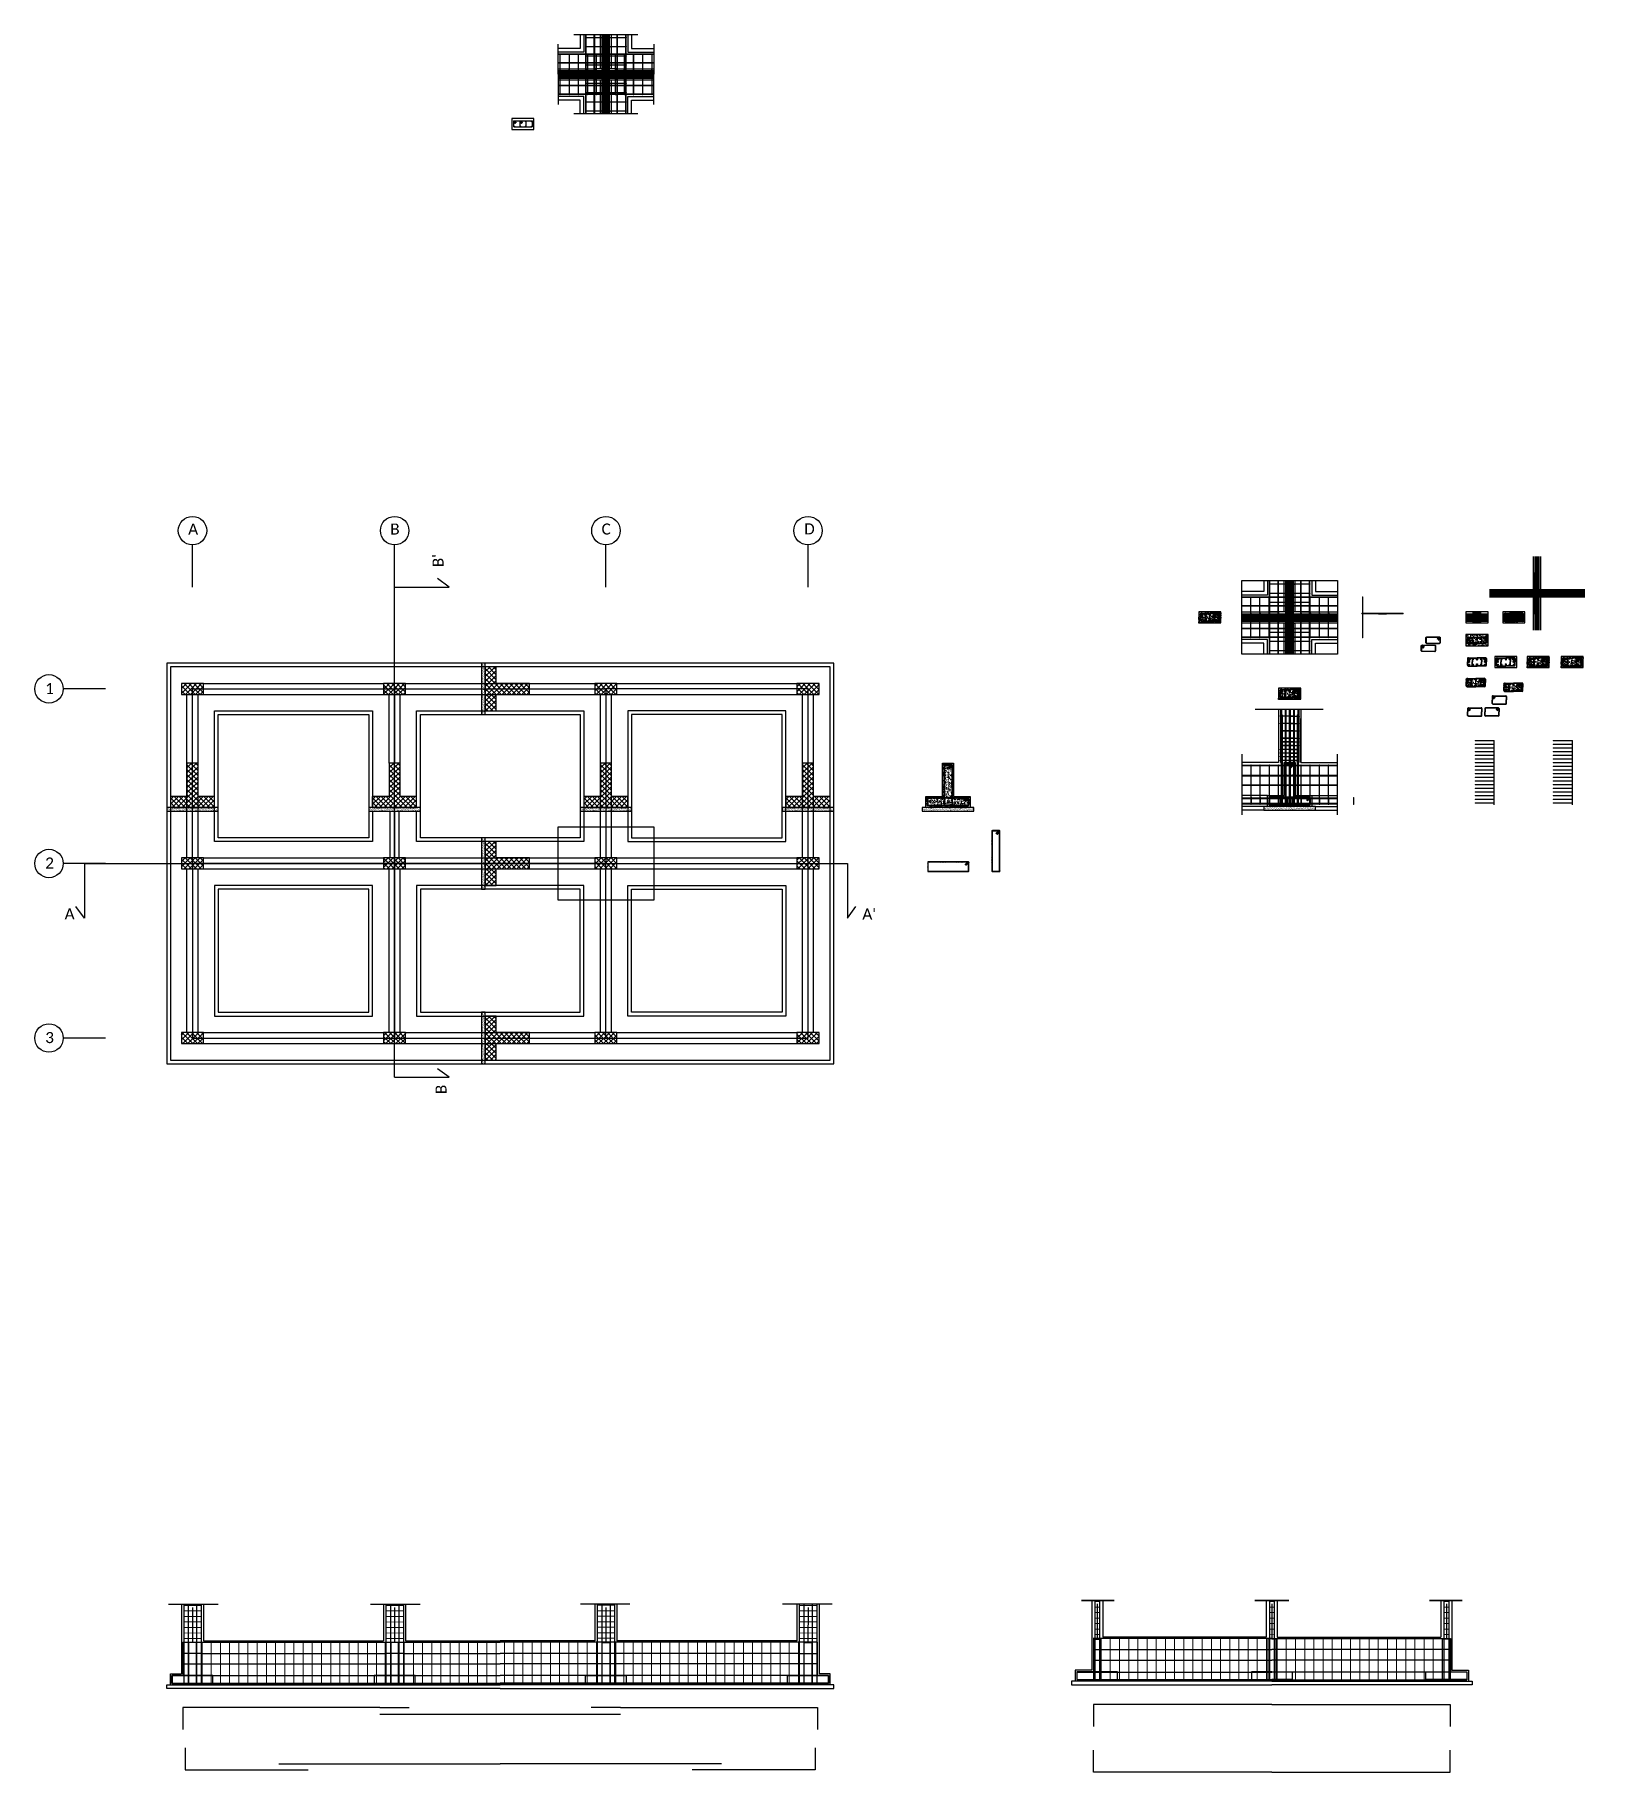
# Model space of a CAD drawing. Header units: millimetres. Extents: x 2329 to 2450, y 1882 to 1940.
# Drawn here: x 2407.91 to 2450.27, y 1881.99 to 1929.26 of the extents above; entities that cross this region are included whole.
import ezdxf

# ---------------------------------------------------------------- set-up
doc = ezdxf.new("R2010")
doc.units = ezdxf.units.MM
doc.linetypes.add('CENTRO', pattern=[50.8, 31.75, -6.35, 6.35, -6.35])
for name, color, linetype, lineweight in [('armature longitudinali', 5, 'Continuous', 25), ('Fondazione', 7, 'Continuous', 25), ('pilastri', 5, 'Continuous', 30), ('staffe', 252, 'Continuous', 20)]:
    doc.layers.add(name, color=color, linetype=linetype, lineweight=lineweight)
for name, color, linetype in [('AU_01_Struttura', 1, 'Continuous'), ('grigio', 252, 'Continuous'), ("linea d'asse", 7, 'CENTRO'), ('linea di sezione', 10, 'CENTRO'), ('momento negativo', 10, 'Continuous')]:
    doc.layers.add(name, color=color, linetype=linetype)
doc.styles.get("Standard").update_dxf_attribs({"font": 'calibri.ttf', "height": 2})
pattern_1 = [(45, (37.119933, 2e-13), (-0.00673519209, 0.00673519209), []), (45, (37.119933, 0.0047625), (-0.00673519209, 0.00673519209), [])]
pattern_2 = [(45, (0, 0), (-0.01122532015, 0.01122532015), []), (45, (0, 0.007938), (-0.01122532015, 0.01122532015), [])]
pattern_3 = [(107, (0, 0), (-0.015181338, -0.00464140081), []), (107, (-0.007008, 0.003726), (-0.015181338, -0.00464140081), [])]
pattern_4 = [(214, (0, 0), (0.005326312406, -0.00789658288), []), (214, (-0.000909, -0.004675), (0.005326312406, -0.00789658288), [])]
pattern_5 = [(0, (0, 0), (0, 6.985), [5.08, -1.905]), (90, (0, 0), (-6.985, 4e-16), [5.08, -1.905])]
pattern_6 = [(0, (-21.623, 0), (0, 6.985), [5.08, -1.905]), (90, (-21.623, 0), (-6.985, 4e-16), [5.08, -1.905])]
pattern_7 = [(148, (0, 0), (-0.005047480992, -0.008077658116), []), (148, (-0.00464, -0.001071), (-0.005047480992, -0.008077658116), [])]
pattern_8 = [(0, (-5.0976, 0.621), (0, 6.985), [5.08, -1.905]), (90, (-5.0976, 0.621), (-6.985, 4e-16), [5.08, -1.905])]
pattern_9 = [(0, (-5.0976, 0.621), (0, 6.985), [5.08, -1.905]), (90, (-5.0976, 0.621), (-6.985, 4e-16), [5.08, -1.905])]
pattern_10 = [(246, (0, 0), (0.01450253414, -0.00645694421), []), (246, (0.002845, -0.00741), (0.01450253414, -0.00645694421), [])]
pattern_11 = [(246, (2.619172, 0.561153), (0.01450253414, -0.00645694421), []), (246, (2.622017, 0.553743), (0.01450253414, -0.00645694421), [])]
pattern_12 = [(50, (2.61917, 0.56115), (0.1275292683, -0.01115736), [0.013335, -0.146685]), (355, (2.61917, 0.56115), (-0.024670395, 0.1337397917), [0.010668, -0.117348409]), (100.4514447, (2.6298, 0.56022), (0.102858873, 0.1225824263), [0.011333006, -0.124663171]), (46.1842, (2.61917, 0.59671), (0.189755329, -0.0294296296), [0.0200025, -0.2200275]), (96.6355576, (2.63499, 0.59426), (0.166182894, 0.173198287), [0.016999516, -0.186994926]), (351.184151, (2.61917, 0.59671), (0.166182894, 0.173198287), [0.016001977, -0.176021812]), (21, (2.63695, 0.58782), (0.106130074, -0.0715856387), [0.013335, -0.146685]), (326, (2.63695, 0.58782), (0.04326142, 0.1289315763), [0.010668, -0.117348]), (71.451445, (2.6458, 0.58186), (0.1493914935, 0.057345938), [0.011333006, -0.1246629563]), (37.5, (2.61917, 0.561153), (0.0021620223, 0.0591885272), [0, -0.1159256, 0, -0.119126, 0, -0.1177925]), (7.5, (2.61917, 0.561153), (0.0467737638, 0.0701264024), [0, -0.0679196, 0, -0.1132586, 0, -0.0448945]), (327.5, (2.579523, 0.561153), (0.0949134166, -0.0040101208), [0, -0.04445, 0, -0.138684, 0, -0.184023]), (317.5, (2.56174, 0.56115), (0.103690427, 0.0177985437), [0, -0.057785, 0, -0.0921004, 0, -0.130683])]
pattern_13 = [(0, (1.807, 0), (0, 6.985), [5.08, -1.905]), (90, (1.807, 0), (-6.985, 4e-16), [5.08, -1.905])]
pattern_14 = [(246, (1.02161, -0.126401), (0.01450253414, -0.00645694421), []), (246, (1.024454, -0.133811), (0.01450253414, -0.00645694421), [])]
pattern_15 = [(50, (1.02161, -0.1264), (0.1275292683, -0.01115736), [0.013335, -0.146685]), (355, (1.02161, -0.1264), (-0.024670395, 0.1337397917), [0.010668, -0.117348409]), (100.4514447, (1.03224, -0.12733), (0.102858873, 0.1225824263), [0.011333006, -0.124663171]), (46.1842, (1.02161, -0.09084), (0.189755329, -0.0294296296), [0.0200025, -0.2200275]), (96.6355576, (1.03742, -0.0933), (0.166182894, 0.173198287), [0.016999516, -0.186994926]), (351.184151, (1.0216, -0.09084), (0.166182894, 0.173198287), [0.016001977, -0.176021812]), (21, (1.03939, -0.09973), (0.106130074, -0.0715856387), [0.013335, -0.146685]), (326, (1.03939, -0.09973), (0.04326142, 0.1289315763), [0.010668, -0.117348]), (71.451445, (1.04823, -0.1057), (0.1493914935, 0.057345938), [0.011333006, -0.1246629563]), (37.5, (1.02161, -0.1264), (0.0021620223, 0.0591885272), [0, -0.1159256, 0, -0.119126, 0, -0.1177925]), (7.5, (1.02161, -0.1264), (0.0467737638, 0.0701264024), [0, -0.0679196, 0, -0.1132586, 0, -0.0448945]), (327.5, (0.98196, -0.1264), (0.0949134166, -0.0040101208), [0, -0.04445, 0, -0.138684, 0, -0.184023]), (317.5, (0.96418, -0.1264), (0.103690427, 0.0177985437), [0, -0.057785, 0, -0.0921004, 0, -0.130683])]
pattern_16 = [(246, (1.699305, 0.561396), (0.01450253414, -0.00645694421), []), (246, (1.70215, 0.553986), (0.01450253414, -0.00645694421), [])]
pattern_17 = [(50, (1.69931, 0.5614), (0.1275292683, -0.01115736), [0.013335, -0.146685]), (355, (1.6993, 0.5614), (-0.024670395, 0.1337397917), [0.010668, -0.117348409]), (100.4514447, (1.70993, 0.56047), (0.102858873, 0.1225824263), [0.011333006, -0.124663171]), (46.1842, (1.6993, 0.59696), (0.189755329, -0.0294296296), [0.0200025, -0.2200275]), (96.6355576, (1.71512, 0.5945), (0.166182894, 0.173198287), [0.016999516, -0.186994926]), (351.184151, (1.6993, 0.59696), (0.166182894, 0.173198287), [0.016001977, -0.176021812]), (21, (1.71709, 0.58807), (0.106130074, -0.0715856387), [0.013335, -0.146685]), (326, (1.71709, 0.58807), (0.04326142, 0.1289315763), [0.010668, -0.117348]), (71.451445, (1.72593, 0.5821), (0.1493914935, 0.057345938), [0.011333006, -0.1246629563]), (37.5, (1.699305, 0.561396), (0.0021620223, 0.0591885272), [0, -0.1159256, 0, -0.119126, 0, -0.1177925]), (7.5, (1.699305, 0.561396), (0.0467737638, 0.0701264024), [0, -0.0679196, 0, -0.1132586, 0, -0.0448945]), (327.5, (1.659656, 0.561396), (0.0949134166, -0.0040101208), [0, -0.04445, 0, -0.138684, 0, -0.184023]), (317.5, (1.64188, 0.5614), (0.103690427, 0.0177985437), [0, -0.057785, 0, -0.0921004, 0, -0.130683])]
pattern_18 = [(246, (-7.235444, 1.774329), (0.01450253414, -0.00645694421), []), (246, (-7.2326, 1.766919), (0.01450253414, -0.00645694421), [])]
pattern_19 = [(50, (-7.23544, 1.77433), (0.1275292683, -0.01115736), [0.013335, -0.146685]), (355, (-7.23544, 1.77433), (-0.024670395, 0.1337397917), [0.010668, -0.117348409]), (100.4514447, (-7.22482, 1.7734), (0.102858873, 0.1225824263), [0.011333006, -0.124663171]), (46.1842, (-7.23544, 1.80989), (0.189755329, -0.0294296296), [0.0200025, -0.2200275]), (96.6355576, (-7.21963, 1.80744), (0.166182894, 0.173198287), [0.016999516, -0.186994926]), (351.184151, (-7.23544, 1.80989), (0.166182894, 0.173198287), [0.016001977, -0.176021812]), (21, (-7.21766, 1.801), (0.106130074, -0.0715856387), [0.013335, -0.146685]), (326, (-7.21766, 1.801), (0.04326142, 0.1289315763), [0.010668, -0.117348]), (71.451445, (-7.20882, 1.79503), (0.1493914935, 0.057345938), [0.011333006, -0.1246629563]), (37.5, (-7.235444, 1.77433), (0.0021620223, 0.0591885272), [0, -0.1159256, 0, -0.119126, 0, -0.1177925]), (7.5, (-7.235444, 1.77433), (0.0467737638, 0.0701264024), [0, -0.0679196, 0, -0.1132586, 0, -0.0448945]), (327.5, (-7.275094, 1.77433), (0.0949134166, -0.0040101208), [0, -0.04445, 0, -0.138684, 0, -0.184023]), (317.5, (-7.29287, 1.77433), (0.103690427, 0.0177985437), [0, -0.057785, 0, -0.0921004, 0, -0.130683])]
pattern_20 = [(246, (-5.066012, -0.301706), (0.01450253414, -0.00645694421), []), (246, (-5.063168, -0.309116), (0.01450253414, -0.00645694421), [])]
pattern_21 = [(50, (-5.06601, -0.30171), (0.1275292683, -0.01115736), [0.013335, -0.146685]), (355, (-5.06601, -0.3017), (-0.024670395, 0.1337397917), [0.010668, -0.117348409]), (100.4514447, (-5.05538, -0.30264), (0.102858873, 0.1225824263), [0.011333006, -0.124663171]), (46.1842, (-5.06601, -0.26615), (0.189755329, -0.0294296296), [0.0200025, -0.2200275]), (96.6355576, (-5.0502, -0.2686), (0.166182894, 0.173198287), [0.016999516, -0.186994926]), (351.184151, (-5.06601, -0.26615), (0.166182894, 0.173198287), [0.016001977, -0.176021812]), (21, (-5.04823, -0.27504), (0.106130074, -0.0715856387), [0.013335, -0.146685]), (326, (-5.04823, -0.27504), (0.04326142, 0.1289315763), [0.010668, -0.117348]), (71.451445, (-5.03939, -0.281), (0.1493914935, 0.057345938), [0.011333006, -0.1246629563]), (37.5, (-5.066012, -0.301706), (0.0021620223, 0.0591885272), [0, -0.1159256, 0, -0.119126, 0, -0.1177925]), (7.5, (-5.06601, -0.301706), (0.0467737638, 0.0701264024), [0, -0.0679196, 0, -0.1132586, 0, -0.0448945]), (327.5, (-5.10566, -0.301706), (0.0949134166, -0.0040101208), [0, -0.04445, 0, -0.138684, 0, -0.184023]), (317.5, (-5.12344, -0.30171), (0.103690427, 0.0177985437), [0, -0.057785, 0, -0.0921004, 0, -0.130683])]

msp = doc.modelspace()

# ---------------------------------------------------------------- texts
at = {"layer": 'armature longitudinali', "ltscale": 0.5, "char_height": 0.3, "attachment_point": 1}
for s, insert in [('A', (2412.085, 1915.966)), ('B', (2417.585, 1915.966)), ('C', (2423.335, 1915.966)), ('D', (2428.848, 1915.969)), ('1', (2408.195, 1911.63)), ('2', (2408.195, 1906.88)), ('3', (2408.195, 1902.13))]:
    msp.add_mtext_dynamic_manual_height_columns(s, width=0.51035, gutter_width=0.5, heights=[0], dxfattribs=dict(at, insert=insert))
at = {"layer": 'linea di sezione', "ltscale": 0.5, "char_height": 0.3, "attachment_point": 1, "rotation": 90}
for s, insert in [("B'", (2418.735, 1914.778)), ('B', (2418.816, 1900.442))]:
    msp.add_mtext_dynamic_manual_height_columns(s, width=0.64436, gutter_width=10, heights=[0.568], dxfattribs=dict(at, insert=insert))
at = {"layer": 'linea di sezione', "ltscale": 0.5, "char_height": 0.3, "attachment_point": 1}
for s, heights, insert in [('A', [0], (2408.724, 1905.498)), ("A'", [0.568], (2430.431, 1905.492))]:
    msp.add_mtext_dynamic_manual_height_columns(s, width=0.64436, gutter_width=10, heights=heights, dxfattribs=dict(at, insert=insert))

# ---------------------------------------------------------------- blocks, each defined once
blk = doc.blocks.new('*U4')
at = {"layer": 'staffe'}
blk.add_lwpolyline([(0, 0.301), (0, -0.814)], dxfattribs=at)
blk = doc.blocks.new('*U5')
at = {"layer": 'staffe', "color": 0, "linetype": 'ByBlock', "lineweight": -2, "transparency": 16777216}
for p in [(2412.463, 1885.227), (2412.713, 1885.227), (2412.963, 1885.227), (2413.213, 1885.227), (2413.463, 1885.227), (2413.713, 1885.227), (2413.963, 1885.227), (2414.213, 1885.227), (2414.463, 1885.227), (2414.713, 1885.227), (2414.963, 1885.227), (2415.213, 1885.227), (2415.463, 1885.227), (2415.713, 1885.227), (2415.963, 1885.227), (2416.213, 1885.227), (2416.463, 1885.227), (2416.713, 1885.227), (2416.963, 1885.227), (2417.213, 1885.227)]:
    blk.add_blockref('*U4', p, dxfattribs=at)
blk = doc.blocks.new('*U6')
at = {"layer": 'staffe'}
blk.add_lwpolyline([(0, 0.021), (0, -1.099)], dxfattribs=at)
blk = doc.blocks.new('*U7')
at = {"layer": 'staffe', "color": 0, "linetype": 'ByBlock', "lineweight": -2, "transparency": 16777216}
for p in [(2436.929, 1885.607), (2437.179, 1885.607), (2437.429, 1885.607), (2437.679, 1885.607), (2437.929, 1885.607), (2438.179, 1885.607), (2438.429, 1885.607), (2438.679, 1885.607), (2438.929, 1885.607), (2439.179, 1885.607), (2439.429, 1885.607), (2439.679, 1885.607), (2439.929, 1885.607), (2440.179, 1885.607), (2440.429, 1885.607), (2440.679, 1885.607), (2440.929, 1885.607), (2441.179, 1885.607), (2441.429, 1885.607), (2441.679, 1885.607)]:
    blk.add_blockref('*U6', p, dxfattribs=at)
blk = doc.blocks.new('*U8')
at = {"layer": 'staffe'}
blk.add_lwpolyline([(-0.008, -0.512), (-0.008, 0.008), (0, 0.008), (0, -0.512)], close=True, dxfattribs=at)
blk = doc.blocks.new('*U9')
at = {"layer": 'staffe', "color": 0, "linetype": 'ByBlock', "lineweight": -2, "transparency": 16777216, "rotation": 270}
for p in [(2449.746, 1910.055), (2449.746, 1909.955), (2449.746, 1909.855), (2449.746, 1909.755), (2449.746, 1909.655), (2449.746, 1909.555), (2449.746, 1909.455), (2449.746, 1909.355), (2449.746, 1909.255), (2449.746, 1909.155), (2449.746, 1909.055), (2449.746, 1908.955), (2449.746, 1908.855), (2449.746, 1908.755), (2449.746, 1908.655), (2449.746, 1908.555), (2449.746, 1908.455), (2449.746, 1908.355)]:
    blk.add_blockref('*U8', p, dxfattribs=at)
blk = doc.blocks.new('*U10')
at = {"layer": 'staffe'}
blk.add_lwpolyline([(0, 0.301), (0, -0.814)], dxfattribs=at)
blk = doc.blocks.new('*U11')
at = {"layer": 'staffe', "color": 0, "linetype": 'ByBlock', "lineweight": -2, "transparency": 16777216}
for p in [(2417.963, 1885.227), (2418.213, 1885.227), (2418.463, 1885.227), (2418.713, 1885.227), (2418.963, 1885.227), (2419.213, 1885.227), (2419.463, 1885.227), (2419.713, 1885.227), (2419.963, 1885.227), (2420.213, 1885.227), (2420.463, 1885.227)]:
    blk.add_blockref('*U10', p, dxfattribs=at)
blk = doc.blocks.new('TRAVE2')
at = {"layer": 'staffe', "linetype": 'CENTRO', "ltscale": 0.2}
for points in [[(2442.37, 1913.513), (2442.37, 1913.973), (2442.36, 1913.973), (2442.36, 1913.523), (2442.36, 1913.513), (2442.36, 1912.853), (2442.37, 1912.853)], [(2442.373, 1913.303), (2442.373, 1913.523), (2442.378, 1913.523), (2442.383, 1913.523), (2442.383, 1913.303)]]:
    blk.add_lwpolyline(points, close=True, dxfattribs=at)
blk = doc.blocks.new('*U17')
at = {"layer": 'staffe'}
blk.add_lwpolyline([(0, 0.301), (0, -0.814)], dxfattribs=at)
blk = doc.blocks.new('*U18')
at = {"layer": 'staffe', "color": 0, "linetype": 'ByBlock', "lineweight": -2, "transparency": 16777216}
for p in [(2412.463, 1885.227), (2412.713, 1885.227), (2412.963, 1885.227), (2413.213, 1885.227), (2413.463, 1885.227), (2413.713, 1885.227), (2413.963, 1885.227), (2414.213, 1885.227), (2414.463, 1885.227), (2414.713, 1885.227), (2414.963, 1885.227), (2415.213, 1885.227), (2415.463, 1885.227), (2415.713, 1885.227), (2415.963, 1885.227), (2416.213, 1885.227), (2416.463, 1885.227), (2416.713, 1885.227), (2416.963, 1885.227), (2417.213, 1885.227)]:
    blk.add_blockref('*U17', p, dxfattribs=at)
blk = doc.blocks.new('*U15')
at = {"layer": 'staffe'}
blk.add_lwpolyline([(0, 0.301), (0, -0.814)], dxfattribs=at)
blk = doc.blocks.new('*U16')
at = {"layer": 'staffe', "color": 0, "linetype": 'ByBlock', "lineweight": -2, "transparency": 16777216}
for p in [(2417.963, 1885.227), (2418.213, 1885.227), (2418.463, 1885.227), (2418.713, 1885.227), (2418.963, 1885.227), (2419.213, 1885.227), (2419.463, 1885.227), (2419.713, 1885.227), (2419.963, 1885.227), (2420.213, 1885.227), (2420.463, 1885.227)]:
    blk.add_blockref('*U15', p, dxfattribs=at)
blk = doc.blocks.new('*U19')
at = {"layer": 'staffe'}
blk.add_lwpolyline([(0, 0.021), (0, -1.099)], dxfattribs=at)
blk = doc.blocks.new('*U20')
at = {"layer": 'staffe', "color": 0, "linetype": 'ByBlock', "lineweight": -2, "transparency": 16777216}
for p in [(2412.308, 1882.499), (2412.558, 1882.499), (2412.808, 1882.499), (2413.058, 1882.499), (2413.308, 1882.499), (2413.558, 1882.499), (2413.808, 1882.499), (2414.058, 1882.499), (2414.308, 1882.499), (2414.558, 1882.499), (2414.808, 1882.499), (2415.058, 1882.499), (2415.308, 1882.499), (2415.558, 1882.499), (2415.808, 1882.499), (2416.058, 1882.499), (2416.308, 1882.499), (2416.558, 1882.499), (2416.808, 1882.499)]:
    blk.add_blockref('*U19', p, dxfattribs=at)
blk = doc.blocks.new('*U24')
at = {"layer": 'staffe'}
blk.add_lwpolyline([(0.108, 0.237), (0.108, -0.239)], dxfattribs=at)
blk = doc.blocks.new('*U25')
at = {"layer": 'armature longitudinali', "color": 0, "linetype": 'ByBlock', "lineweight": -2, "transparency": 16777216, "rotation": 89.91050967809183}
for p in [(2412.203, 1886.122), (2412.204, 1886.422), (2412.204, 1886.272), (2412.203, 1885.972), (2412.203, 1885.822), (2412.203, 1885.672), (2412.202, 1885.522)]:
    blk.add_blockref('*U24', p, dxfattribs=at)
blk = doc.blocks.new('*U27')
at = {"layer": 'staffe'}
blk.add_lwpolyline([(0.108, 0.237), (0.108, -0.239)], dxfattribs=at)
blk = doc.blocks.new('*U26')
at = {"layer": 'armature longitudinali', "color": 0, "linetype": 'ByBlock', "lineweight": -2, "transparency": 16777216, "rotation": 89.90745956676255}
for p in [(2417.703, 1886.122), (2417.704, 1886.422), (2417.704, 1886.272), (2417.703, 1885.972), (2417.703, 1885.822), (2417.703, 1885.672), (2417.702, 1885.522)]:
    blk.add_blockref('*U27', p, dxfattribs=at)
blk = doc.blocks.new('*U29')
at = {"layer": 'staffe'}
blk.add_lwpolyline([(0.108, 0.237), (0.108, -0.239)], dxfattribs=at)
blk = doc.blocks.new('*U28')
at = {"layer": 'armature longitudinali', "color": 0, "linetype": 'ByBlock', "lineweight": -2, "transparency": 16777216, "rotation": 89.91165222683293}
for p in [(2423.453, 1886.128), (2423.454, 1886.428), (2423.454, 1886.278), (2423.453, 1885.978), (2423.453, 1885.828), (2423.453, 1885.678), (2423.452, 1885.528)]:
    blk.add_blockref('*U29', p, dxfattribs=at)
blk = doc.blocks.new('*U31')
at = {"layer": 'staffe'}
blk.add_lwpolyline([(0.108, 0.237), (0.108, -0.239)], dxfattribs=at)
blk = doc.blocks.new('*U30')
at = {"layer": 'armature longitudinali', "color": 0, "linetype": 'ByBlock', "lineweight": -2, "transparency": 16777216, "rotation": 89.91214281260852}
for p in [(2428.953, 1886.122), (2428.954, 1886.422), (2428.954, 1886.272), (2428.953, 1885.972), (2428.953, 1885.822), (2428.953, 1885.672), (2428.952, 1885.522)]:
    blk.add_blockref('*U31', p, dxfattribs=at)
blk = doc.blocks.new('*U32')
at = {"layer": 'staffe'}
blk.add_lwpolyline([(0.113, -0.064), (0.113, 0.065)], dxfattribs=at)
blk = doc.blocks.new('*U33')
at = {"layer": 'staffe', "color": 0, "linetype": 'ByBlock', "lineweight": -2, "transparency": 16777216, "rotation": 90.00000000002748}
for p in [(2436.824, 1886.522), (2436.824, 1886.372), (2436.824, 1886.222), (2436.824, 1886.072), (2436.824, 1885.922), (2436.824, 1885.772), (2436.824, 1885.622)]:
    blk.add_blockref('*U32', p, dxfattribs=at)
blk = doc.blocks.new('*U34')
at = {"layer": 'staffe'}
blk.add_lwpolyline([(0.113, -0.064), (0.113, 0.065)], dxfattribs=at)
blk = doc.blocks.new('*U35')
at = {"layer": 'staffe', "color": 0, "linetype": 'ByBlock', "lineweight": -2, "transparency": 16777216, "rotation": 90.03115977057884}
for p in [(2441.574, 1886.522), (2441.574, 1886.372), (2441.574, 1886.222), (2441.574, 1886.072), (2441.574, 1885.922), (2441.574, 1885.772), (2441.574, 1885.622)]:
    blk.add_blockref('*U34', p, dxfattribs=at)
blk = doc.blocks.new('*U36')
at = {"layer": 'staffe'}
blk.add_lwpolyline([(0.113, -0.064), (0.113, 0.065)], dxfattribs=at)
blk = doc.blocks.new('*U37')
at = {"layer": 'staffe', "color": 0, "linetype": 'ByBlock', "lineweight": -2, "transparency": 16777216, "rotation": 90}
for p in [(2446.324, 1886.522), (2446.324, 1886.372), (2446.324, 1886.222), (2446.324, 1886.072), (2446.324, 1885.922), (2446.324, 1885.772), (2446.324, 1885.622)]:
    blk.add_blockref('*U36', p, dxfattribs=at)
blk = doc.blocks.new('*U166')
at = {"layer": 'grigio', "linetype": 'Continuous', "ltscale": 0.2}
blk.add_lwpolyline([(0.059, 0.176), (0.059, 0.56), (0.067, 0.56), (0.067, 0.176), (0.067, 0.168), (0.059, 0.168), (0.059, 0.176)], dxfattribs=at)
blk.add_lwpolyline([(0.051, 0.314), (0.051, 0.322), (0.059, 0.322), (0.059, 0.048), (0.059, 0.04), (0.051, 0.04)], close=True, dxfattribs=at)
blk = doc.blocks.new('*U167')
at = {"color": 0, "linetype": 'ByBlock', "lineweight": -2, "transparency": 16777216, "rotation": 90}
for p in [(2442.36, 1910.063), (2442.36, 1909.963), (2442.36, 1909.863), (2442.36, 1909.763), (2442.36, 1909.663), (2442.36, 1909.563), (2442.36, 1909.463)]:
    blk.add_blockref('*U166', p, dxfattribs=at)
blk = doc.blocks.new('*U215')
at = {"layer": 'grigio', "linetype": 'Continuous', "ltscale": 0.2}
blk.add_lwpolyline([(0.059, 0.176), (0.059, 0.56), (0.067, 0.56), (0.067, 0.176), (0.067, 0.168), (0.059, 0.168), (0.059, 0.176)], dxfattribs=at)
blk.add_lwpolyline([(0.051, 0.314), (0.051, 0.322), (0.059, 0.322), (0.059, 0.048), (0.059, 0.04), (0.051, 0.04)], close=True, dxfattribs=at)
blk = doc.blocks.new('*U216')
at = {"color": 0, "linetype": 'ByBlock', "lineweight": -2, "transparency": 16777216, "rotation": 90}
for p in [(2442.36, 1910.063), (2442.36, 1909.863), (2442.36, 1909.663), (2442.36, 1909.463)]:
    blk.add_blockref('*U215', p, dxfattribs=at)

# ---------------------------------------------------------------- hatches: boundary and pattern name
at = {"transparency": 33554687}
h = msp.add_hatch(dxfattribs=at)
h.set_pattern_fill('ANGLE', color=0)
h.set_pattern_definition(pattern_8)
h.paths.add_polyline_path([(2441.836, 1913.349, 1), (2441.808, 1913.349, 1)])
h.paths.add_polyline_path([(2441.832, 1913.413, 1), (2441.808, 1913.413, 1)])
h.paths.add_polyline_path([(2441.836, 1913.477, 0.166173), (2441.833, 1913.485), (2441.831, 1913.488, 0.623288), (2441.808, 1913.477, 0.166173), (2441.811, 1913.468), (2441.814, 1913.466, 0.623288)])
h.paths.add_polyline_path([(2441.96, 1913.479, 0.377653), (2441.95, 1913.491), (2441.947, 1913.491, 0.377416), (2441.936, 1913.479, 1)])
h.paths.add_polyline_path([(2441.936, 1913.347, 0.388064), (2441.947, 1913.335), (2441.949, 1913.335, 0.388064), (2441.96, 1913.347, 1)])
h.paths.add_polyline_path([(2442.074, 1913.477, 1), (2442.046, 1913.477, 1)])
h.paths.add_polyline_path([(2442.046, 1913.349, 1), (2442.074, 1913.349, 1)])
h.paths.add_polyline_path([(2442.184, 1913.479, 0.356146), (2442.175, 1913.491), (2442.17, 1913.491, 0.355912), (2442.16, 1913.479, 1)])
h.paths.add_polyline_path([(2442.16, 1913.346, 0.378471), (2442.171, 1913.334), (2442.174, 1913.334, 0.378471), (2442.184, 1913.346, 1)])
h.paths.add_polyline_path([(2442.312, 1913.348, 1), (2442.284, 1913.348, 1)])
h.paths.add_polyline_path([(2442.312, 1913.415, 0.921821), (2442.288, 1913.413, 0.921824), (2442.312, 1913.411), (2442.312, 1913.413)])
h.paths.add_polyline_path([(2442.312, 1913.477, 1), (2442.284, 1913.477, 1)])
h = msp.add_hatch(dxfattribs=at)
h.set_pattern_fill('ANGLE', color=0)
h.set_pattern_definition(pattern_8)
h.paths.add_polyline_path([(2441.836, 1913.349, 1), (2441.808, 1913.349, 1)])
h.paths.add_polyline_path([(2441.832, 1913.413, 1), (2441.808, 1913.413, 1)])
h.paths.add_polyline_path([(2441.836, 1913.477, 0.166173), (2441.833, 1913.485), (2441.831, 1913.488, 0.623288), (2441.808, 1913.477, 0.166173), (2441.811, 1913.468), (2441.814, 1913.466, 0.623288)])
h.paths.add_polyline_path([(2441.96, 1913.479, 0.377653), (2441.95, 1913.491), (2441.947, 1913.491, 0.377416), (2441.936, 1913.479, 1)])
h.paths.add_polyline_path([(2441.936, 1913.347, 0.388064), (2441.947, 1913.335), (2441.949, 1913.335, 0.388064), (2441.96, 1913.347, 1)])
h.paths.add_polyline_path([(2442.074, 1913.477, 1), (2442.046, 1913.477, 1)])
h.paths.add_polyline_path([(2442.046, 1913.349, 1), (2442.074, 1913.349, 1)])
h.paths.add_polyline_path([(2442.184, 1913.479, 0.356146), (2442.175, 1913.491), (2442.17, 1913.491, 0.355912), (2442.16, 1913.479, 1)])
h.paths.add_polyline_path([(2442.16, 1913.346, 0.378471), (2442.171, 1913.334), (2442.174, 1913.334, 0.378471), (2442.184, 1913.346, 1)])
h.paths.add_polyline_path([(2442.312, 1913.348, 1), (2442.284, 1913.348, 1)])
h.paths.add_polyline_path([(2442.312, 1913.415, 0.921821), (2442.288, 1913.413, 0.921824), (2442.312, 1913.411), (2442.312, 1913.413)])
h.paths.add_polyline_path([(2442.312, 1913.477, 1), (2442.284, 1913.477, 1)])
h = msp.add_hatch(dxfattribs=at)
h.set_pattern_fill('ANGLE', color=0)
h.set_pattern_definition(pattern_9)
h.paths.add_polyline_path([(2441.836, 1913.349, 1), (2441.808, 1913.349, 1)])
h.paths.add_polyline_path([(2441.832, 1913.413, 1), (2441.808, 1913.413, 1)])
h.paths.add_polyline_path([(2441.836, 1913.477, 0.166173), (2441.833, 1913.485), (2441.831, 1913.488, 0.623288), (2441.808, 1913.477, 0.166173), (2441.811, 1913.468), (2441.814, 1913.466, 0.623288)])
h.paths.add_polyline_path([(2441.96, 1913.479, 0.377653), (2441.95, 1913.491), (2441.947, 1913.491, 0.377416), (2441.936, 1913.479, 1)])
h.paths.add_polyline_path([(2441.936, 1913.347, 0.388064), (2441.947, 1913.335), (2441.949, 1913.335, 0.388064), (2441.96, 1913.347, 1)])
h.paths.add_polyline_path([(2442.074, 1913.477, 1), (2442.046, 1913.477, 1)])
h.paths.add_polyline_path([(2442.046, 1913.349, 1), (2442.074, 1913.349, 1)])
h.paths.add_polyline_path([(2442.184, 1913.479, 0.356146), (2442.175, 1913.491), (2442.17, 1913.491, 0.355912), (2442.16, 1913.479, 1)])
h.paths.add_polyline_path([(2442.16, 1913.346, 0.378471), (2442.171, 1913.334), (2442.174, 1913.334, 0.378471), (2442.184, 1913.346, 1)])
h.paths.add_polyline_path([(2442.312, 1913.348, 1), (2442.284, 1913.348, 1)])
h.paths.add_polyline_path([(2442.312, 1913.415, 0.921821), (2442.288, 1913.413, 0.921824), (2442.312, 1913.411), (2442.312, 1913.413)])
h.paths.add_polyline_path([(2442.312, 1913.477, 1), (2442.284, 1913.477, 1)])
h = msp.add_hatch(dxfattribs=at)
h.set_pattern_fill('ANGLE', color=0)
h.set_pattern_definition(pattern_9)
h.paths.add_polyline_path([(2441.836, 1913.349, 1), (2441.808, 1913.349, 1)])
h.paths.add_polyline_path([(2441.832, 1913.413, 1), (2441.808, 1913.413, 1)])
h.paths.add_polyline_path([(2441.836, 1913.477, 0.166173), (2441.833, 1913.485), (2441.831, 1913.488, 0.623288), (2441.808, 1913.477, 0.166173), (2441.811, 1913.468), (2441.814, 1913.466, 0.623288)])
h.paths.add_polyline_path([(2441.96, 1913.479, 0.377653), (2441.95, 1913.491), (2441.947, 1913.491, 0.377416), (2441.936, 1913.479, 1)])
h.paths.add_polyline_path([(2441.936, 1913.347, 0.388064), (2441.947, 1913.335), (2441.949, 1913.335, 0.388064), (2441.96, 1913.347, 1)])
h.paths.add_polyline_path([(2442.074, 1913.477, 1), (2442.046, 1913.477, 1)])
h.paths.add_polyline_path([(2442.046, 1913.349, 1), (2442.074, 1913.349, 1)])
h.paths.add_polyline_path([(2442.184, 1913.479, 0.356146), (2442.175, 1913.491), (2442.17, 1913.491, 0.355912), (2442.16, 1913.479, 1)])
h.paths.add_polyline_path([(2442.16, 1913.346, 0.378471), (2442.171, 1913.334), (2442.174, 1913.334, 0.378471), (2442.184, 1913.346, 1)])
h.paths.add_polyline_path([(2442.312, 1913.348, 1), (2442.284, 1913.348, 1)])
h.paths.add_polyline_path([(2442.312, 1913.415, 0.921821), (2442.288, 1913.413, 0.921824), (2442.312, 1913.411), (2442.312, 1913.413)])
h.paths.add_polyline_path([(2442.312, 1913.477, 1), (2442.284, 1913.477, 1)])
h = msp.add_hatch(dxfattribs=at)
h.set_pattern_fill('ANGLE', color=0)
h.set_pattern_definition(pattern_8)
h.paths.add_polyline_path([(2441.836, 1913.349, 1), (2441.808, 1913.349, 1)])
h.paths.add_polyline_path([(2441.832, 1913.413, 1), (2441.808, 1913.413, 1)])
h.paths.add_polyline_path([(2441.836, 1913.477, 0.166173), (2441.833, 1913.485), (2441.831, 1913.488, 0.623288), (2441.808, 1913.477, 0.166173), (2441.811, 1913.468), (2441.814, 1913.466, 0.623288)])
h.paths.add_polyline_path([(2441.96, 1913.479, 0.377653), (2441.95, 1913.491), (2441.947, 1913.491, 0.377416), (2441.936, 1913.479, 1)])
h.paths.add_polyline_path([(2441.936, 1913.347, 0.388064), (2441.947, 1913.335), (2441.949, 1913.335, 0.388064), (2441.96, 1913.347, 1)])
h.paths.add_polyline_path([(2442.074, 1913.477, 1), (2442.046, 1913.477, 1)])
h.paths.add_polyline_path([(2442.046, 1913.349, 1), (2442.074, 1913.349, 1)])
h.paths.add_polyline_path([(2442.184, 1913.479, 0.356146), (2442.175, 1913.491), (2442.17, 1913.491, 0.355912), (2442.16, 1913.479, 1)])
h.paths.add_polyline_path([(2442.16, 1913.346, 0.378471), (2442.171, 1913.334), (2442.174, 1913.334, 0.378471), (2442.184, 1913.346, 1)])
h.paths.add_polyline_path([(2442.312, 1913.348, 1), (2442.284, 1913.348, 1)])
h.paths.add_polyline_path([(2442.312, 1913.415, 0.921821), (2442.288, 1913.413, 0.921824), (2442.312, 1913.411), (2442.312, 1913.413)])
h.paths.add_polyline_path([(2442.312, 1913.477, 1), (2442.284, 1913.477, 1)])
h = msp.add_hatch(dxfattribs=at)
h.set_pattern_fill('ANGLE', color=0)
h.set_pattern_definition(pattern_8)
h.paths.add_polyline_path([(2441.836, 1913.349, 1), (2441.808, 1913.349, 1)])
h.paths.add_polyline_path([(2441.832, 1913.413, 1), (2441.808, 1913.413, 1)])
h.paths.add_polyline_path([(2441.836, 1913.477, 0.166173), (2441.833, 1913.485), (2441.831, 1913.488, 0.623288), (2441.808, 1913.477, 0.166173), (2441.811, 1913.468), (2441.814, 1913.466, 0.623288)])
h.paths.add_polyline_path([(2441.96, 1913.479, 0.377653), (2441.95, 1913.491), (2441.947, 1913.491, 0.377416), (2441.936, 1913.479, 1)])
h.paths.add_polyline_path([(2441.936, 1913.347, 0.388064), (2441.947, 1913.335), (2441.949, 1913.335, 0.388064), (2441.96, 1913.347, 1)])
h.paths.add_polyline_path([(2442.074, 1913.477, 1), (2442.046, 1913.477, 1)])
h.paths.add_polyline_path([(2442.046, 1913.349, 1), (2442.074, 1913.349, 1)])
h.paths.add_polyline_path([(2442.184, 1913.479, 0.356146), (2442.175, 1913.491), (2442.17, 1913.491, 0.355912), (2442.16, 1913.479, 1)])
h.paths.add_polyline_path([(2442.16, 1913.346, 0.378471), (2442.171, 1913.334), (2442.174, 1913.334, 0.378471), (2442.184, 1913.346, 1)])
h.paths.add_polyline_path([(2442.312, 1913.348, 1), (2442.284, 1913.348, 1)])
h.paths.add_polyline_path([(2442.312, 1913.415, 0.921821), (2442.288, 1913.413, 0.921824), (2442.312, 1913.411), (2442.312, 1913.413)])
h.paths.add_polyline_path([(2442.312, 1913.477, 1), (2442.284, 1913.477, 1)])
h = msp.add_hatch(dxfattribs=at)
h.set_pattern_fill('ANGLE', color=0)
h.set_pattern_definition(pattern_5)
h.paths.add_polyline_path([(2446.934, 1912.728, 1), (2446.906, 1912.728, 1)])
h.paths.add_polyline_path([(2446.93, 1912.792, 1), (2446.906, 1912.792, 1)])
h.paths.add_polyline_path([(2446.934, 1912.856, 0.166173), (2446.931, 1912.864), (2446.929, 1912.867, 0.623288), (2446.906, 1912.856, 0.166173), (2446.909, 1912.847), (2446.911, 1912.845, 0.623288)])
h.paths.add_polyline_path([(2447.058, 1912.858, 0.377653), (2447.047, 1912.87), (2447.044, 1912.87, 0.377416), (2447.034, 1912.858, 1)])
h.paths.add_polyline_path([(2447.034, 1912.726, 0.388064), (2447.045, 1912.714), (2447.047, 1912.714, 0.388064), (2447.058, 1912.726, 1)])
h.paths.add_polyline_path([(2447.172, 1912.856, 1), (2447.144, 1912.856, 1)])
h.paths.add_polyline_path([(2447.144, 1912.728, 1), (2447.172, 1912.728, 1)])
h.paths.add_polyline_path([(2447.282, 1912.858, 0.356146), (2447.272, 1912.87), (2447.267, 1912.87, 0.355912), (2447.258, 1912.858, 1)])
h.paths.add_polyline_path([(2447.258, 1912.726, 0.378471), (2447.268, 1912.714), (2447.271, 1912.714, 0.378471), (2447.282, 1912.726, 1)])
h.paths.add_polyline_path([(2447.41, 1912.727, 1), (2447.382, 1912.727, 1)])
h.paths.add_polyline_path([(2447.41, 1912.794, 0.921821), (2447.386, 1912.792, 0.921824), (2447.41, 1912.79), (2447.41, 1912.792)])
h.paths.add_polyline_path([(2447.41, 1912.856, 1), (2447.382, 1912.856, 1)])
h = msp.add_hatch(color=0, dxfattribs=at)
h.dxf.hatch_style = 1
h.paths.add_polyline_path([(2447.395, 1912.315), (2447.158, 1912.314), (2446.92, 1912.314, -0.223863), (2446.937, 1912.306), (2447.158, 1912.306), (2447.378, 1912.307, -0.223863)])
h = msp.add_hatch(color=0, dxfattribs=at)
h.dxf.hatch_style = 1
h.paths.add_polyline_path([(2447.034, 1912.294, -0.413618), (2447.046, 1912.306), (2447.03, 1912.306, 0.161554), (2447.026, 1912.294), (2447.026, 1912.2), (2447.026, 1912.106, 0.161554), (2447.03, 1912.094), (2447.046, 1912.094, -0.414214), (2447.034, 1912.106), (2447.034, 1912.2)])
h.paths.add_polyline_path([(2447.29, 1912.294, 0.161554), (2447.286, 1912.306), (2447.27, 1912.306, -0.414214), (2447.282, 1912.294), (2447.282, 1912.2), (2447.282, 1912.107, -0.413618), (2447.27, 1912.095), (2447.286, 1912.095, 0.161554), (2447.29, 1912.107), (2447.29, 1912.2)])
at = {"true_color": 0xf1eb1f, "transparency": 33554687}
h = msp.add_hatch(color=2, dxfattribs=at)
h.dxf.hatch_style = 1
h.paths.add_polyline_path([(2448.622, 1912.272), (2448.608, 1912.272), (2448.608, 1912.258, 0.414214)])
h.paths.add_polyline_path([(2448.619, 1912.28), (2448.616, 1912.283, 0.166164), (2448.608, 1912.286), (2448.608, 1912.272), (2448.622, 1912.272, 0.166164)])
h.paths.add_polyline_path([(2448.608, 1912.286, 0.414214), (2448.594, 1912.272), (2448.608, 1912.272)])
h.paths.add_polyline_path([(2448.608, 1912.272), (2448.594, 1912.272, 0.148045), (2448.596, 1912.264), (2448.6, 1912.26, 0.148045), (2448.608, 1912.258)])
h = msp.add_hatch(color=2, dxfattribs=at)
h.dxf.hatch_style = 1
h.paths.add_polyline_path([(2448.61, 1912.212, 0.414214), (2448.598, 1912.2), (2448.61, 1912.2)])
h.paths.add_polyline_path([(2448.61, 1912.212), (2448.61, 1912.2), (2448.622, 1912.2, 0.414214)])
h.paths.add_polyline_path([(2448.622, 1912.2), (2448.61, 1912.2), (2448.61, 1912.188, 0.414214)])
h.paths.add_polyline_path([(2448.61, 1912.2), (2448.598, 1912.2, 0.414214), (2448.61, 1912.188)])
h = msp.add_hatch(color=2, dxfattribs=at)
h.dxf.hatch_style = 1
h.paths.add_polyline_path([(2448.713, 1912.282, 0.414214), (2448.701, 1912.27), (2448.713, 1912.27)])
h.paths.add_polyline_path([(2448.713, 1912.282), (2448.713, 1912.27), (2448.725, 1912.27, 0.414214)])
h.paths.add_polyline_path([(2448.725, 1912.27), (2448.713, 1912.27), (2448.713, 1912.258, 0.414214)])
h.paths.add_polyline_path([(2448.713, 1912.27), (2448.701, 1912.27, 0.414214), (2448.713, 1912.258)])
h = msp.add_hatch(color=2, dxfattribs=at)
h.dxf.hatch_style = 1
h.paths.add_polyline_path([(2448.84, 1912.264), (2448.826, 1912.264), (2448.826, 1912.25, 0.414214)])
h.paths.add_polyline_path([(2448.837, 1912.272), (2448.834, 1912.275, 0.166164), (2448.826, 1912.278), (2448.826, 1912.264), (2448.84, 1912.264, 0.166164)])
h.paths.add_polyline_path([(2448.826, 1912.278, 0.414214), (2448.812, 1912.264), (2448.826, 1912.264)])
h.paths.add_polyline_path([(2448.826, 1912.264), (2448.812, 1912.264, 0.148045), (2448.814, 1912.256), (2448.818, 1912.252, 0.148045), (2448.826, 1912.25)])
h = msp.add_hatch(color=2, dxfattribs=at)
h.dxf.hatch_style = 1
h.paths.add_polyline_path([(2448.937, 1912.282, 0.414214), (2448.925, 1912.27), (2448.937, 1912.27)])
h.paths.add_polyline_path([(2448.937, 1912.282), (2448.937, 1912.27), (2448.949, 1912.27, 0.414214)])
h.paths.add_polyline_path([(2448.949, 1912.27), (2448.937, 1912.27), (2448.937, 1912.258, 0.414214)])
h.paths.add_polyline_path([(2448.937, 1912.27), (2448.925, 1912.27, 0.414214), (2448.937, 1912.258)])
h = msp.add_hatch(color=2, dxfattribs=at)
h.dxf.hatch_style = 1
h.paths.add_polyline_path([(2449.057, 1912.273), (2449.043, 1912.273), (2449.043, 1912.259, 0.414214)])
h.paths.add_polyline_path([(2449.054, 1912.281), (2449.052, 1912.284, 0.166164), (2449.043, 1912.287), (2449.043, 1912.273), (2449.057, 1912.273, 0.166164)])
h.paths.add_polyline_path([(2449.043, 1912.287, 0.414214), (2449.029, 1912.273), (2449.043, 1912.273)])
h.paths.add_polyline_path([(2449.043, 1912.273), (2449.029, 1912.273, 0.148045), (2449.032, 1912.265), (2449.036, 1912.261, 0.148045), (2449.043, 1912.259)])
h = msp.add_hatch(color=2, dxfattribs=at)
h.dxf.hatch_style = 1
h.paths.add_polyline_path([(2449.041, 1912.212, 0.414214), (2449.029, 1912.2), (2449.041, 1912.2)])
h.paths.add_polyline_path([(2449.041, 1912.212), (2449.041, 1912.2), (2449.053, 1912.2, 0.414214)])
h.paths.add_polyline_path([(2449.053, 1912.2), (2449.041, 1912.2), (2449.041, 1912.188, 0.414214)])
h.paths.add_polyline_path([(2449.041, 1912.2), (2449.029, 1912.2, 0.414214), (2449.041, 1912.188)])
at = {"transparency": 33554687}
h = msp.add_hatch(dxfattribs=at)
h.set_pattern_fill('ANGLE', color=0)
h.set_pattern_definition(pattern_13)
h.paths.add_polyline_path([(2450.046, 1912.35), (2449.446, 1912.35), (2449.446, 1912.05), (2450.046, 1912.05)])
h.paths.add_polyline_path([(2449.486, 1912.2), (2449.486, 1912.292, -0.413939), (2449.508, 1912.314), (2449.745, 1912.314), (2449.983, 1912.315, -0.413939), (2450.005, 1912.293), (2450.005, 1912.201), (2450.005, 1912.109, -0.411459), (2449.983, 1912.087), (2449.746, 1912.086), (2449.509, 1912.086, -0.416424), (2449.486, 1912.108)], flags=16)
h.paths.add_polyline_path([(2449.518, 1912.2), (2449.53, 1912.2), (2449.53, 1912.212, 0.414214)], flags=0)
h.paths.add_polyline_path([(2449.508, 1912.094), (2449.508, 1912.108), (2449.494, 1912.108, 0.414214)], flags=0)
h.paths.add_polyline_path([(2449.494, 1912.2), (2449.494, 1912.2, 0.414214), (2449.506, 1912.188), (2449.506, 1912.2), (2449.494, 1912.2), (2449.494, 1912.2, -1.004548), (2449.518, 1912.2, -0.995472), (2449.494, 1912.2)], flags=0)
h.paths.add_polyline_path([(2449.542, 1912.128, -1), (2449.514, 1912.128, -1)], flags=0)
h.paths.add_polyline_path([(2449.985, 1912.189), (2449.985, 1912.188, 0.413049), (2449.997, 1912.2), (2449.997, 1912.2, -0.408829)], flags=0)
h.paths.add_polyline_path([(2449.961, 1912.189), (2449.961, 1912.2), (2449.949, 1912.2, 0.412285)], flags=0)
h.paths.add_polyline_path([(2449.949, 1912.201), (2449.961, 1912.201), (2449.961, 1912.212, 0.412285)], flags=0)
h.paths.add_polyline_path([(2449.961, 1912.2), (2449.978, 1912.2), (2449.985, 1912.2), (2449.985, 1912.201), (2449.985, 1912.201), (2449.968, 1912.201), (2449.961, 1912.201)], flags=0)
h.paths.add_polyline_path([(2449.618, 1912.094, -0.161554), (2449.614, 1912.106), (2449.613, 1912.2), (2449.613, 1912.294, -0.161554), (2449.617, 1912.306), (2449.525, 1912.306), (2449.567, 1912.263), (2449.561, 1912.258), (2449.538, 1912.28, -0.166164), (2449.541, 1912.272, -0.6233), (2449.519, 1912.261), (2449.542, 1912.238), (2449.536, 1912.232), (2449.494, 1912.275), (2449.494, 1912.292, -0.715008), (2449.519, 1912.3), (2449.536, 1912.283, -0.063464), (2449.538, 1912.28), (2449.561, 1912.258), (2449.567, 1912.263), (2449.525, 1912.306), (2449.745, 1912.306), (2449.966, 1912.307), (2449.923, 1912.264), (2449.929, 1912.258), (2449.952, 1912.281, -0.063464), (2449.955, 1912.284), (2449.972, 1912.301, -0.715008), (2449.997, 1912.293), (2449.997, 1912.201), (2449.997, 1912.109, -0.413615), (2449.983, 1912.095), (2449.746, 1912.094)], flags=0)
h.paths.add_polyline_path([(2449.621, 1912.2), (2449.621, 1912.294, -1), (2449.645, 1912.294, -0.414214), (2449.633, 1912.282, -0.414214), (2449.645, 1912.27, -1), (2449.621, 1912.27), (2449.621, 1912.2), (2449.622, 1912.13, -1.001976), (2449.646, 1912.13, -0.413058), (2449.634, 1912.118, -0.41537), (2449.646, 1912.106, -0.998028), (2449.622, 1912.106)], flags=0)
h.paths.add_polyline_path([(2449.745, 1912.123, -0.41164), (2449.732, 1912.137, -1), (2449.76, 1912.137, -0.413058), (2449.746, 1912.123, -0.41164), (2449.76, 1912.109, -1), (2449.732, 1912.109, -0.413058)], flags=0)
h.paths.add_polyline_path([(2449.746, 1912.109), (2449.745, 1912.126), (2449.746, 1912.137), (2449.746, 1912.12)], flags=0)
h.paths.add_polyline_path([(2449.731, 1912.264, -0.410486), (2449.745, 1912.278, -0.414214), (2449.731, 1912.292, -1), (2449.759, 1912.292, -0.410486), (2449.745, 1912.278, -0.414214), (2449.759, 1912.264, -1)], flags=0)
h.paths.add_polyline_path([(2449.745, 1912.264), (2449.745, 1912.281), (2449.745, 1912.292), (2449.745, 1912.275)], flags=0)
h.paths.add_polyline_path([(2449.845, 1912.131, -1), (2449.869, 1912.131), (2449.869, 1912.2), (2449.869, 1912.27, -1.001976), (2449.845, 1912.27, -0.413058), (2449.857, 1912.282, -0.41537), (2449.845, 1912.294, -0.998028), (2449.869, 1912.294), (2449.869, 1912.2), (2449.869, 1912.107, -1), (2449.845, 1912.107, -0.414214), (2449.857, 1912.119, -0.414214)], flags=0)
h.paths.add_polyline_path([(2449.949, 1912.129, -1), (2449.977, 1912.129, -1)], flags=0)
h = msp.add_hatch(dxfattribs=at)
h.set_pattern_fill('ANGLE', color=0)
h.set_pattern_definition(pattern_13)
h.paths.add_polyline_path([(2450.046, 1912.35), (2449.446, 1912.35), (2449.446, 1912.05), (2450.046, 1912.05)])
h.paths.add_polyline_path([(2449.486, 1912.2), (2449.486, 1912.292, -0.413939), (2449.508, 1912.314), (2449.745, 1912.314), (2449.983, 1912.315, -0.413939), (2450.005, 1912.293), (2450.005, 1912.201), (2450.005, 1912.109, -0.411459), (2449.983, 1912.087), (2449.746, 1912.086), (2449.509, 1912.086, -0.416424), (2449.486, 1912.108)], flags=16)
h.paths.add_polyline_path([(2449.518, 1912.2), (2449.53, 1912.2), (2449.53, 1912.212, 0.414214)], flags=0)
h.paths.add_polyline_path([(2449.508, 1912.094), (2449.508, 1912.108), (2449.494, 1912.108, 0.414214)], flags=0)
h.paths.add_polyline_path([(2449.494, 1912.2), (2449.494, 1912.2, 0.414214), (2449.506, 1912.188), (2449.506, 1912.2), (2449.494, 1912.2), (2449.494, 1912.2, -1.004548), (2449.518, 1912.2, -0.995472), (2449.494, 1912.2)], flags=0)
h.paths.add_polyline_path([(2449.542, 1912.128, -1), (2449.514, 1912.128, -1)], flags=0)
h.paths.add_polyline_path([(2449.985, 1912.189), (2449.985, 1912.188, 0.413049), (2449.997, 1912.2), (2449.997, 1912.2, -0.408829)], flags=0)
h.paths.add_polyline_path([(2449.961, 1912.189), (2449.961, 1912.2), (2449.949, 1912.2, 0.412285)], flags=0)
h.paths.add_polyline_path([(2449.949, 1912.201), (2449.961, 1912.201), (2449.961, 1912.212, 0.412285)], flags=0)
h.paths.add_polyline_path([(2449.961, 1912.2), (2449.978, 1912.2), (2449.985, 1912.2), (2449.985, 1912.201), (2449.985, 1912.201), (2449.968, 1912.201), (2449.961, 1912.201)], flags=0)
h.paths.add_polyline_path([(2449.618, 1912.094, -0.161554), (2449.614, 1912.106), (2449.613, 1912.2), (2449.613, 1912.294, -0.161554), (2449.617, 1912.306), (2449.525, 1912.306), (2449.567, 1912.263), (2449.561, 1912.258), (2449.538, 1912.28, -0.166164), (2449.541, 1912.272, -0.6233), (2449.519, 1912.261), (2449.542, 1912.238), (2449.536, 1912.232), (2449.494, 1912.275), (2449.494, 1912.292, -0.715008), (2449.519, 1912.3), (2449.536, 1912.283, -0.063464), (2449.538, 1912.28), (2449.561, 1912.258), (2449.567, 1912.263), (2449.525, 1912.306), (2449.745, 1912.306), (2449.966, 1912.307), (2449.923, 1912.264), (2449.929, 1912.258), (2449.952, 1912.281, -0.063464), (2449.955, 1912.284), (2449.972, 1912.301, -0.715008), (2449.997, 1912.293), (2449.997, 1912.201), (2449.997, 1912.109, -0.413615), (2449.983, 1912.095), (2449.746, 1912.094)], flags=0)
h.paths.add_polyline_path([(2449.621, 1912.2), (2449.621, 1912.294, -1), (2449.645, 1912.294, -0.414214), (2449.633, 1912.282, -0.414214), (2449.645, 1912.27, -1), (2449.621, 1912.27), (2449.621, 1912.2), (2449.622, 1912.13, -1.001976), (2449.646, 1912.13, -0.413058), (2449.634, 1912.118, -0.41537), (2449.646, 1912.106, -0.998028), (2449.622, 1912.106)], flags=0)
h.paths.add_polyline_path([(2449.745, 1912.123, -0.41164), (2449.732, 1912.137, -1), (2449.76, 1912.137, -0.413058), (2449.746, 1912.123, -0.41164), (2449.76, 1912.109, -1), (2449.732, 1912.109, -0.413058)], flags=0)
h.paths.add_polyline_path([(2449.746, 1912.109), (2449.745, 1912.126), (2449.746, 1912.137), (2449.746, 1912.12)], flags=0)
h.paths.add_polyline_path([(2449.731, 1912.264, -0.410486), (2449.745, 1912.278, -0.414214), (2449.731, 1912.292, -1), (2449.759, 1912.292, -0.410486), (2449.745, 1912.278, -0.414214), (2449.759, 1912.264, -1)], flags=0)
h.paths.add_polyline_path([(2449.745, 1912.264), (2449.745, 1912.281), (2449.745, 1912.292), (2449.745, 1912.275)], flags=0)
h.paths.add_polyline_path([(2449.845, 1912.131, -1), (2449.869, 1912.131), (2449.869, 1912.2), (2449.869, 1912.27, -1.001976), (2449.845, 1912.27, -0.413058), (2449.857, 1912.282, -0.41537), (2449.845, 1912.294, -0.998028), (2449.869, 1912.294), (2449.869, 1912.2), (2449.869, 1912.107, -1), (2449.845, 1912.107, -0.414214), (2449.857, 1912.119, -0.414214)], flags=0)
h.paths.add_polyline_path([(2449.949, 1912.129, -1), (2449.977, 1912.129, -1)], flags=0)
h = msp.add_hatch(dxfattribs=at)
h.set_pattern_fill('ANGLE', color=0)
h.set_pattern_definition([(0, (1.966, -0.063), (0, 6.985), [5.08, -1.905]), (90, (1.966, -0.063), (-6.985, 4e-16), [5.08, -1.905])])
h.paths.add_polyline_path([(2450.205, 1912.287), (2449.605, 1912.287), (2449.605, 1911.987), (2450.205, 1911.987)])
h.paths.add_polyline_path([(2449.645, 1912.137), (2449.645, 1912.229, -0.413939), (2449.667, 1912.251), (2449.905, 1912.251), (2450.142, 1912.252, -0.413939), (2450.164, 1912.23), (2450.165, 1912.138), (2450.165, 1912.046, -0.411459), (2450.143, 1912.024), (2449.905, 1912.023), (2449.668, 1912.023, -0.416424), (2449.645, 1912.045)], flags=16)
h.paths.add_polyline_path([(2449.677, 1912.137), (2449.689, 1912.137), (2449.689, 1912.149, 0.414214)], flags=0)
h.paths.add_polyline_path([(2449.667, 1912.031), (2449.667, 1912.045), (2449.653, 1912.045, 0.414214)], flags=0)
h.paths.add_polyline_path([(2449.653, 1912.137), (2449.653, 1912.137, 0.414214), (2449.665, 1912.125), (2449.665, 1912.137), (2449.653, 1912.137), (2449.653, 1912.137, -1.004548), (2449.677, 1912.137, -0.995472), (2449.653, 1912.137)], flags=0)
h.paths.add_polyline_path([(2449.701, 1912.065, -1), (2449.673, 1912.065, -1)], flags=0)
h.paths.add_polyline_path([(2450.145, 1912.126), (2450.145, 1912.126, 0.413049), (2450.157, 1912.138), (2450.157, 1912.138, -0.408829)], flags=0)
h.paths.add_polyline_path([(2450.121, 1912.126), (2450.121, 1912.138), (2450.109, 1912.138, 0.412285)], flags=0)
h.paths.add_polyline_path([(2450.109, 1912.138), (2450.121, 1912.138), (2450.121, 1912.15, 0.412285)], flags=0)
h.paths.add_polyline_path([(2450.121, 1912.138), (2450.138, 1912.138), (2450.145, 1912.138), (2450.145, 1912.138), (2450.145, 1912.138), (2450.128, 1912.138), (2450.121, 1912.138)], flags=0)
h.paths.add_polyline_path([(2449.777, 1912.031, -0.161554), (2449.773, 1912.043), (2449.773, 1912.137), (2449.773, 1912.231, -0.161554), (2449.777, 1912.243), (2449.684, 1912.243), (2449.727, 1912.2), (2449.721, 1912.195), (2449.698, 1912.218, -0.166164), (2449.701, 1912.209, -0.6233), (2449.678, 1912.198), (2449.701, 1912.175), (2449.696, 1912.169), (2449.653, 1912.212), (2449.653, 1912.229, -0.715008), (2449.678, 1912.237), (2449.695, 1912.22, -0.063464), (2449.698, 1912.218), (2449.721, 1912.195), (2449.727, 1912.2), (2449.684, 1912.243), (2449.905, 1912.243), (2450.125, 1912.244), (2450.083, 1912.201), (2450.089, 1912.195), (2450.111, 1912.218, -0.063464), (2450.114, 1912.221), (2450.131, 1912.238, -0.715008), (2450.156, 1912.23), (2450.157, 1912.138), (2450.157, 1912.046, -0.413615), (2450.143, 1912.032), (2449.905, 1912.032)], flags=0)
h.paths.add_polyline_path([(2449.781, 1912.137), (2449.781, 1912.231, -1), (2449.805, 1912.231, -0.414214), (2449.793, 1912.219, -0.414214), (2449.805, 1912.207, -1), (2449.781, 1912.207), (2449.781, 1912.137), (2449.781, 1912.067, -1.001976), (2449.805, 1912.067, -0.413058), (2449.793, 1912.055, -0.41537), (2449.805, 1912.043, -0.998028), (2449.781, 1912.043)], flags=0)
h.paths.add_polyline_path([(2449.905, 1912.06, -0.41164), (2449.891, 1912.074, -1), (2449.919, 1912.074, -0.413058), (2449.905, 1912.06, -0.41164), (2449.919, 1912.046, -1), (2449.891, 1912.046, -0.413058)], flags=0)
h.paths.add_polyline_path([(2449.905, 1912.046), (2449.905, 1912.063), (2449.905, 1912.074), (2449.905, 1912.057)], flags=0)
h.paths.add_polyline_path([(2449.891, 1912.201, -0.410486), (2449.905, 1912.215, -0.414214), (2449.891, 1912.229, -1), (2449.919, 1912.229, -0.410486), (2449.905, 1912.215, -0.414214), (2449.919, 1912.201, -1)], flags=0)
h.paths.add_polyline_path([(2449.905, 1912.201), (2449.905, 1912.218), (2449.905, 1912.229), (2449.905, 1912.212)], flags=0)
h.paths.add_polyline_path([(2450.005, 1912.068, -1), (2450.029, 1912.068), (2450.029, 1912.138), (2450.029, 1912.207, -1.001976), (2450.005, 1912.207, -0.413058), (2450.017, 1912.219, -0.41537), (2450.005, 1912.231, -0.998028), (2450.029, 1912.231), (2450.029, 1912.138), (2450.029, 1912.044, -1), (2450.005, 1912.044, -0.414214), (2450.017, 1912.056, -0.414214)], flags=0)
h.paths.add_polyline_path([(2450.109, 1912.066, -1), (2450.137, 1912.066, -1)], flags=0)
h = msp.add_hatch(dxfattribs=at)
h.set_pattern_fill('ANGLE', color=0)
h.set_pattern_definition([(0, (2.028, 0.012), (0, 6.985), [5.08, -1.905]), (90, (2.028, 0.012), (-6.985, 4e-16), [5.08, -1.905])])
h.paths.add_polyline_path([(2450.267, 1912.362), (2449.667, 1912.362), (2449.667, 1912.062), (2450.267, 1912.062)])
h.paths.add_polyline_path([(2449.707, 1912.212), (2449.707, 1912.304, -0.413939), (2449.729, 1912.326), (2449.967, 1912.326), (2450.204, 1912.327, -0.413939), (2450.226, 1912.305), (2450.227, 1912.213), (2450.227, 1912.121, -0.411459), (2450.205, 1912.099), (2449.967, 1912.099), (2449.73, 1912.098, -0.416424), (2449.707, 1912.12)], flags=16)
h.paths.add_polyline_path([(2449.739, 1912.212), (2449.751, 1912.212), (2449.751, 1912.224, 0.414214)], flags=0)
h.paths.add_polyline_path([(2449.73, 1912.106), (2449.729, 1912.12), (2449.715, 1912.12, 0.414214)], flags=0)
h.paths.add_polyline_path([(2449.715, 1912.212), (2449.715, 1912.212, 0.414214), (2449.727, 1912.2), (2449.727, 1912.212), (2449.715, 1912.212), (2449.715, 1912.212, -1.004548), (2449.739, 1912.212, -0.995472), (2449.715, 1912.212)], flags=0)
h.paths.add_polyline_path([(2449.763, 1912.14, -1), (2449.735, 1912.14, -1)], flags=0)
h.paths.add_polyline_path([(2450.207, 1912.201), (2450.207, 1912.201, 0.413049), (2450.219, 1912.213), (2450.219, 1912.213, -0.408829)], flags=0)
h.paths.add_polyline_path([(2450.183, 1912.201), (2450.183, 1912.213), (2450.171, 1912.213, 0.412285)], flags=0)
h.paths.add_polyline_path([(2450.171, 1912.213), (2450.183, 1912.213), (2450.183, 1912.225, 0.412285)], flags=0)
h.paths.add_polyline_path([(2450.183, 1912.213), (2450.2, 1912.213), (2450.207, 1912.213), (2450.207, 1912.213), (2450.207, 1912.213), (2450.19, 1912.213), (2450.183, 1912.213)], flags=0)
h.paths.add_polyline_path([(2449.839, 1912.106, -0.161554), (2449.835, 1912.118), (2449.835, 1912.212), (2449.835, 1912.306, -0.161554), (2449.839, 1912.318), (2449.746, 1912.318), (2449.789, 1912.275), (2449.783, 1912.27), (2449.76, 1912.293, -0.166164), (2449.763, 1912.284, -0.6233), (2449.74, 1912.273), (2449.763, 1912.25), (2449.758, 1912.245), (2449.715, 1912.287), (2449.715, 1912.304, -0.715008), (2449.74, 1912.313), (2449.757, 1912.295, -0.063464), (2449.76, 1912.293), (2449.783, 1912.27), (2449.789, 1912.275), (2449.746, 1912.318), (2449.967, 1912.318), (2450.187, 1912.319), (2450.145, 1912.276), (2450.151, 1912.271), (2450.174, 1912.294, -0.063464), (2450.176, 1912.296), (2450.193, 1912.313, -0.715008), (2450.218, 1912.305), (2450.219, 1912.213), (2450.219, 1912.121, -0.413615), (2450.205, 1912.107), (2449.967, 1912.107)], flags=0)
h.paths.add_polyline_path([(2449.843, 1912.212), (2449.843, 1912.306, -1), (2449.867, 1912.306, -0.414214), (2449.855, 1912.294, -0.414214), (2449.867, 1912.282, -1), (2449.843, 1912.282), (2449.843, 1912.212), (2449.843, 1912.142, -1.001976), (2449.867, 1912.142, -0.413058), (2449.855, 1912.13, -0.41537), (2449.867, 1912.118, -0.998028), (2449.843, 1912.118)], flags=0)
h.paths.add_polyline_path([(2449.967, 1912.135, -0.41164), (2449.953, 1912.149, -1), (2449.981, 1912.149, -0.413058), (2449.967, 1912.135, -0.41164), (2449.981, 1912.121, -1), (2449.953, 1912.121, -0.413058)], flags=0)
h.paths.add_polyline_path([(2449.967, 1912.121), (2449.967, 1912.138), (2449.967, 1912.149), (2449.967, 1912.132)], flags=0)
h.paths.add_polyline_path([(2449.953, 1912.276, -0.410486), (2449.967, 1912.29, -0.414214), (2449.953, 1912.304, -1), (2449.981, 1912.304, -0.410486), (2449.967, 1912.29, -0.414214), (2449.981, 1912.276, -1)], flags=0)
h.paths.add_polyline_path([(2449.967, 1912.276), (2449.967, 1912.293), (2449.967, 1912.304), (2449.967, 1912.287)], flags=0)
h.paths.add_polyline_path([(2450.067, 1912.143, -1), (2450.091, 1912.143), (2450.091, 1912.213), (2450.091, 1912.283, -1.001976), (2450.067, 1912.283, -0.413058), (2450.079, 1912.295, -0.41537), (2450.067, 1912.307, -0.998028), (2450.091, 1912.307), (2450.091, 1912.213), (2450.091, 1912.119, -1), (2450.067, 1912.119, -0.414214), (2450.079, 1912.131, -0.414214)], flags=0)
h.paths.add_polyline_path([(2450.171, 1912.141, -1), (2450.199, 1912.141, -1)], flags=0)
h = msp.add_hatch(dxfattribs=at)
h.set_pattern_fill('ANGLE', color=0)
h.set_pattern_definition([(0, (0.238, 0.0009), (0, 6.985), [5.08, -1.905]), (90, (0.238, 0.0009), (-6.985, 4e-16), [5.08, -1.905])])
h.paths.add_polyline_path([(2449.997, 1912.293), (2449.983, 1912.293), (2449.983, 1912.279, 0.414214)])
h.paths.add_polyline_path([(2449.983, 1912.307), (2449.983, 1912.293), (2449.997, 1912.293, 0.414214)])
h.paths.add_polyline_path([(2449.983, 1912.307, 0.414214), (2449.969, 1912.293), (2449.983, 1912.293)])
h.paths.add_polyline_path([(2449.983, 1912.293), (2449.969, 1912.293, 0.414214), (2449.983, 1912.279)])
at = {"true_color": 0xf1eb1f, "transparency": 33554687}
h = msp.add_hatch(color=2, dxfattribs=at)
h.dxf.hatch_style = 1
h.paths.add_polyline_path([(2448.622, 1912.128), (2448.608, 1912.128), (2448.608, 1912.114, 0.414214)])
h.paths.add_polyline_path([(2448.619, 1912.136), (2448.616, 1912.139, 0.166164), (2448.608, 1912.142), (2448.608, 1912.128), (2448.622, 1912.128, 0.166164)])
h.paths.add_polyline_path([(2448.608, 1912.142, 0.414214), (2448.594, 1912.128), (2448.608, 1912.128)])
h.paths.add_polyline_path([(2448.608, 1912.128), (2448.594, 1912.128, 0.148045), (2448.596, 1912.12), (2448.6, 1912.116, 0.148045), (2448.608, 1912.114)])
h = msp.add_hatch(color=2, dxfattribs=at)
h.dxf.hatch_style = 1
h.paths.add_polyline_path([(2448.714, 1912.142, 0.414214), (2448.702, 1912.13), (2448.714, 1912.13)])
h.paths.add_polyline_path([(2448.714, 1912.142), (2448.714, 1912.13), (2448.726, 1912.13, 0.414214)])
h.paths.add_polyline_path([(2448.726, 1912.13), (2448.714, 1912.13), (2448.714, 1912.118, 0.414214)])
h.paths.add_polyline_path([(2448.714, 1912.13), (2448.702, 1912.13, 0.414214), (2448.714, 1912.118)])
h = msp.add_hatch(color=2, dxfattribs=at)
h.dxf.hatch_style = 1
h.paths.add_polyline_path([(2448.84, 1912.137), (2448.826, 1912.137), (2448.826, 1912.123, 0.414214)])
h.paths.add_polyline_path([(2448.837, 1912.145), (2448.834, 1912.148, 0.166164), (2448.826, 1912.151), (2448.826, 1912.137), (2448.84, 1912.137, 0.166164)])
h.paths.add_polyline_path([(2448.826, 1912.151, 0.414214), (2448.812, 1912.137), (2448.826, 1912.137)])
h.paths.add_polyline_path([(2448.826, 1912.137), (2448.812, 1912.137, 0.148045), (2448.814, 1912.129), (2448.818, 1912.125, 0.148045), (2448.826, 1912.123)])
h = msp.add_hatch(color=2, dxfattribs=at)
h.dxf.hatch_style = 1
h.paths.add_polyline_path([(2448.938, 1912.143, 0.414214), (2448.926, 1912.131), (2448.938, 1912.131)])
h.paths.add_polyline_path([(2448.938, 1912.143), (2448.938, 1912.131), (2448.95, 1912.131, 0.414214)])
h.paths.add_polyline_path([(2448.95, 1912.131), (2448.938, 1912.131), (2448.938, 1912.119, 0.414214)])
h.paths.add_polyline_path([(2448.938, 1912.131), (2448.926, 1912.131, 0.414214), (2448.938, 1912.119)])
h = msp.add_hatch(color=2, dxfattribs=at)
h.dxf.hatch_style = 1
h.paths.add_polyline_path([(2449.058, 1912.129), (2449.044, 1912.129), (2449.044, 1912.115, 0.414214)])
h.paths.add_polyline_path([(2449.055, 1912.137), (2449.052, 1912.14, 0.166164), (2449.044, 1912.143), (2449.044, 1912.129), (2449.058, 1912.129, 0.166164)])
h.paths.add_polyline_path([(2449.044, 1912.143, 0.414214), (2449.03, 1912.129), (2449.044, 1912.129)])
h.paths.add_polyline_path([(2449.044, 1912.129), (2449.03, 1912.129, 0.148045), (2449.032, 1912.121), (2449.036, 1912.117, 0.148045), (2449.044, 1912.115)])
at = {"layer": 'Fondazione', "transparency": 33554687}
h = msp.add_hatch(color=0, dxfattribs=at)
h.dxf.hatch_style = 1
edge = h.paths.add_edge_path()
edge.add_arc((2448.554, 1914.135), 0.01, 0, 360)
edge = h.paths.add_edge_path()
edge.add_arc((2448.554, 1913.999), 0.01, 180, 258.5431)
edge.add_line((2448.552, 1913.989), (2448.556, 1913.989))
edge.add_arc((2448.554, 1913.999), 0.01, 281.4569, 360)
edge.add_arc((2448.554, 1913.999), 0.01, 0, 180)
edge = h.paths.add_edge_path()
edge.add_line((2448.728, 1914.004), (2448.728, 1913.989))
edge.add_arc((2448.726, 1913.997), 0.008, 284.4775, 360)
edge.add_arc((2448.726, 1913.997), 0.008, 360, 435.5225)
edge = h.paths.add_edge_path()
edge.add_arc((2448.726, 1913.997), 0.008, 75.5225, 180)
edge.add_arc((2448.726, 1913.997), 0.008, 180, 257.1855)
edge.add_line((2448.724, 1913.989), (2448.728, 1913.989))
edge.add_arc((2448.726, 1913.997), 0.008, 282.8145, 284.4775)
edge.add_line((2448.728, 1913.989), (2448.728, 1914.004))
edge = h.paths.add_edge_path()
edge.add_line((2448.864, 1914.144), (2448.864, 1914.129))
edge.add_arc((2448.866, 1914.137), 0.008, 255.5225, 360)
edge.add_arc((2448.866, 1914.137), 0.008, 0, 104.4775)
edge = h.paths.add_edge_path()
edge.add_arc((2448.866, 1914.137), 0.008, 104.4775, 180)
edge.add_arc((2448.866, 1914.137), 0.008, 180, 255.5225)
edge.add_line((2448.864, 1914.129), (2448.864, 1914.144))
edge = h.paths.add_edge_path()
edge.add_arc((2448.866, 1913.997), 0.008, 0, 104.4775)
edge.add_line((2448.864, 1914.004), (2448.864, 1913.989))
edge.add_arc((2448.866, 1913.997), 0.008, 255.5225, 257.1855)
edge.add_line((2448.864, 1913.989), (2448.868, 1913.989))
edge.add_arc((2448.866, 1913.997), 0.008, 282.8145, 360)
edge = h.paths.add_edge_path()
edge.add_arc((2448.866, 1913.997), 0.008, 104.4775, 180)
edge.add_arc((2448.866, 1913.997), 0.008, 180, 255.5225)
edge.add_line((2448.864, 1913.989), (2448.864, 1914.004))
edge = h.paths.add_edge_path()
edge.add_arc((2449.038, 1913.999), 0.01, 180, 258.5431)
edge.add_line((2449.036, 1913.989), (2449.04, 1913.989))
edge.add_arc((2449.038, 1913.999), 0.01, 281.4569, 360)
edge.add_arc((2449.038, 1913.999), 0.01, 0, 180)
edge = h.paths.add_edge_path()
edge.add_arc((2449.038, 1914.135), 0.01, 0, 360)
at = {"layer": 'Fondazione', "transparency": 33554628}
h = msp.add_hatch(color=0, dxfattribs=at)
h.dxf.hatch_style = 1
h.paths.add_polyline_path([(2441.808, 1913.349, 1), (2441.836, 1913.349, 1)])
h.paths.add_polyline_path([(2441.808, 1913.413, 1), (2441.832, 1913.413, 1)])
h.paths.add_polyline_path([(2441.833, 1913.485), (2441.831, 1913.488, 0.623288), (2441.808, 1913.477, 0.166173), (2441.811, 1913.468), (2441.814, 1913.466, 0.623288), (2441.836, 1913.477, 0.166173)])
h.paths.add_polyline_path([(2441.95, 1913.491), (2441.947, 1913.491, 0.377416), (2441.936, 1913.479, 1), (2441.96, 1913.479, 0.377653)])
h.paths.add_polyline_path([(2442.046, 1913.477, 1), (2442.074, 1913.477, 1)])
h.paths.add_polyline_path([(2442.175, 1913.491), (2442.17, 1913.491, 0.355912), (2442.16, 1913.479, 1), (2442.184, 1913.479, 0.356146)])
h.paths.add_polyline_path([(2442.284, 1913.477, 1), (2442.312, 1913.477, 1)])
h.paths.add_polyline_path([(2442.312, 1913.415, 0.921821), (2442.288, 1913.413, 0.921824), (2442.312, 1913.411), (2442.312, 1913.413)])
h.paths.add_polyline_path([(2442.312, 1913.348, 1), (2442.284, 1913.348, 1)])
h.paths.add_polyline_path([(2442.184, 1913.346, 1), (2442.16, 1913.346, 0.378471), (2442.171, 1913.334), (2442.174, 1913.334, 0.378471)])
h.paths.add_polyline_path([(2442.074, 1913.349, 1), (2442.046, 1913.349, 1)])
h.paths.add_polyline_path([(2441.936, 1913.347, 0.388064), (2441.947, 1913.335), (2441.949, 1913.335, 0.388064), (2441.96, 1913.347, 1)])
h = msp.add_hatch(color=0, dxfattribs=at)
h.dxf.hatch_style = 1
h.paths.add_polyline_path([(2446.906, 1912.728, 1), (2446.934, 1912.728, 1)])
h.paths.add_polyline_path([(2446.906, 1912.792, 1), (2446.93, 1912.792, 1)])
h.paths.add_polyline_path([(2446.931, 1912.864), (2446.929, 1912.867, 0.623288), (2446.906, 1912.856, 0.166173), (2446.909, 1912.847), (2446.911, 1912.845, 0.623288), (2446.934, 1912.856, 0.166173)])
h.paths.add_polyline_path([(2447.047, 1912.87), (2447.044, 1912.87, 0.377416), (2447.034, 1912.858, 1), (2447.058, 1912.858, 0.377653)])
h.paths.add_polyline_path([(2447.144, 1912.856, 1), (2447.172, 1912.856, 1)])
h.paths.add_polyline_path([(2447.272, 1912.87), (2447.267, 1912.87, 0.355912), (2447.258, 1912.858, 1), (2447.282, 1912.858, 0.356146)])
h.paths.add_polyline_path([(2447.382, 1912.856, 1), (2447.41, 1912.856, 1)])
h.paths.add_polyline_path([(2447.41, 1912.794, 0.921821), (2447.386, 1912.792, 0.921824), (2447.41, 1912.79), (2447.41, 1912.792)])
h.paths.add_polyline_path([(2447.41, 1912.727, 1), (2447.382, 1912.727, 1)])
h.paths.add_polyline_path([(2447.282, 1912.726, 1), (2447.258, 1912.726, 0.378471), (2447.268, 1912.714), (2447.271, 1912.714, 0.378471)])
h.paths.add_polyline_path([(2447.172, 1912.728, 1), (2447.144, 1912.728, 1)])
h.paths.add_polyline_path([(2447.034, 1912.726, 0.388064), (2447.045, 1912.714), (2447.047, 1912.714, 0.388064), (2447.058, 1912.726, 1)])
at = {"layer": 'Fondazione', "true_color": 0x939598, "transparency": 33554628}
h = msp.add_hatch(dxfattribs=at)
h.set_pattern_fill('AR-SAND', color=252, scale=0.0009, angle=-90)
h.set_pattern_definition([(307.5, (511.92903, 4329.170382), (0.04404719136, 0.00144002817), [0, -0.0347472, 0, -0.038862, 0, -0.0371475]), (277.5, (511.92903, 4329.17038), (0.064514259, -0.0404570955), [0, -0.0187452, 0, -0.0313182, 0, -0.0120015]), (237.5, (511.92903, 4329.1985), (0.0001293466, -0.0711893133), [0, -0.01143, 0, -0.041148, 0, -0.053721]), (227.5, (511.92903, 4329.1985), (0.0200636391, -0.0687200807), [0, -0.005715, 0, -0.0269748, 0, -0.030861])])
h.paths.add_polyline_path([(2420.071, 1910.767), (2420.171, 1910.767), (2420.171, 1912.067), (2420.171, 1912.167), (2420.071, 1912.167)])
at = {"layer": 'Fondazione', "true_color": 0x939598}
h = msp.add_hatch(dxfattribs=at)
h.set_pattern_fill('ANSI37', color=252, scale=0.03, angle=-90)
h.set_pattern_definition([(315, (511.92903, 4329.17038), (0.067351921, 0.067351921), []), (45, (511.92903, 4329.17038), (-0.067351921, 0.067351921), [])])
h.paths.add_polyline_path([(2420.471, 1910.867), (2420.471, 1911.317), (2421.371, 1911.317), (2421.371, 1911.617), (2420.471, 1911.617), (2420.471, 1912.067), (2420.171, 1912.067), (2420.171, 1910.867)])
h = msp.add_hatch(dxfattribs=at)
h.set_pattern_fill('ANSI37', color=252, scale=0.03)
h.paths.add_polyline_path([(2411.903, 1911.317), (2412.203, 1911.317), (2412.203, 1911.467), (2412.503, 1911.467), (2412.503, 1911.617), (2411.903, 1911.617)])
h.paths.add_polyline_path([(2412.203, 1911.467), (2412.203, 1911.317), (2412.503, 1911.317), (2412.503, 1911.467)], flags=17)
h = msp.add_hatch(dxfattribs=at)
h.set_pattern_fill('ANSI37', color=252, scale=0.03)
h.paths.add_polyline_path([(2418.003, 1911.617), (2417.403, 1911.617), (2417.403, 1911.317), (2417.703, 1911.317), (2417.703, 1911.467), (2418.003, 1911.467)])
h.paths.add_polyline_path([(2418.003, 1911.467), (2417.703, 1911.467), (2417.703, 1911.317), (2418.003, 1911.317)], flags=17)
h = msp.add_hatch(dxfattribs=at)
h.set_pattern_fill('ANSI37', color=252, scale=0.03)
h.paths.add_polyline_path([(2423.753, 1911.617), (2423.153, 1911.617), (2423.153, 1911.317), (2423.453, 1911.317), (2423.453, 1911.467), (2423.753, 1911.467)])
h.paths.add_polyline_path([(2423.753, 1911.467), (2423.453, 1911.467), (2423.453, 1911.317), (2423.753, 1911.317)], flags=17)
h = msp.add_hatch(dxfattribs=at)
h.set_pattern_fill('ANSI37', color=252, scale=0.03)
h.paths.add_polyline_path([(2429.253, 1911.617), (2428.653, 1911.617), (2428.653, 1911.317), (2428.953, 1911.317), (2428.953, 1911.467), (2429.253, 1911.467)])
h.paths.add_polyline_path([(2429.253, 1911.467), (2428.953, 1911.467), (2428.953, 1911.317), (2429.253, 1911.317)], flags=17)
h = msp.add_hatch(dxfattribs=at)
h.set_pattern_fill('ANSI37', color=252, scale=0.03)
h.set_pattern_definition([(45, (-5.5, 0), (-0.067351921, 0.067351921), []), (135, (-5.5, 0), (-0.067351921, -0.067351921), [])])
h.paths.add_polyline_path([(2412.803, 1908.542), (2412.353, 1908.542), (2412.353, 1909.442), (2412.053, 1909.442), (2412.053, 1908.542), (2411.603, 1908.542), (2411.603, 1908.242), (2412.803, 1908.242)])
h = msp.add_hatch(dxfattribs=at)
h.set_pattern_fill('ANSI37', color=252, scale=0.03)
h.paths.add_polyline_path([(2418.303, 1908.542), (2417.853, 1908.542), (2417.853, 1909.442), (2417.553, 1909.442), (2417.553, 1908.542), (2417.103, 1908.542), (2417.103, 1908.242), (2418.303, 1908.242)])
h = msp.add_hatch(dxfattribs=at)
h.set_pattern_fill('ANSI37', color=252, scale=0.03)
h.set_pattern_definition([(45, (5.75, 0), (-0.067351921, 0.067351921), []), (135, (5.75, 0), (-0.067351921, -0.067351921), [])])
h.paths.add_polyline_path([(2424.053, 1908.542), (2423.603, 1908.542), (2423.603, 1909.442), (2423.303, 1909.442), (2423.303, 1908.542), (2422.853, 1908.542), (2422.853, 1908.242), (2424.053, 1908.242)])
h = msp.add_hatch(dxfattribs=at)
h.set_pattern_fill('ANSI37', color=252, scale=0.03)
h.set_pattern_definition([(45, (11.25, 0), (-0.067351921, 0.067351921), []), (135, (11.25, 0), (-0.067351921, -0.067351921), [])])
h.paths.add_polyline_path([(2429.553, 1908.542), (2429.103, 1908.542), (2429.103, 1909.442), (2428.803, 1909.442), (2428.803, 1908.542), (2428.353, 1908.542), (2428.353, 1908.242), (2429.553, 1908.242)])
at = {"layer": 'Fondazione', "true_color": 0x939598, "transparency": 33554687}
h = msp.add_hatch(dxfattribs=at)
h.set_pattern_fill('STEEL', color=252, scale=0.003)
h.set_pattern_definition(pattern_1)
edge = h.paths.add_edge_path()
edge.add_line((2432.653, 1908.502), (2432.663, 1908.502))
edge.add_line((2432.663, 1908.502), (2432.663, 1909.381))
edge.add_arc((2432.674, 1909.381), 0.011, 90, 180, ccw=False)
edge.add_line((2432.674, 1909.392), (2432.852, 1909.392))
edge.add_arc((2432.852, 1909.381), 0.011, 45, 90, ccw=False)
edge.add_line((2432.86, 1909.389), (2432.867, 1909.396))
edge.add_arc((2432.852, 1909.381), 0.021, 45, 90)
edge.add_line((2432.852, 1909.402), (2432.674, 1909.402))
edge.add_arc((2432.674, 1909.381), 0.021, 90, 180)
edge.add_line((2432.653, 1909.381), (2432.653, 1908.502))
at = {"layer": 'Fondazione', "transparency": 33554628}
h = msp.add_hatch(color=0, dxfattribs=at)
h.dxf.hatch_style = 1
h.paths.add_polyline_path([(2432.663, 1909.381, 1), (2432.685, 1909.381, 1)])
h = msp.add_hatch(color=0, dxfattribs=at)
h.dxf.hatch_style = 1
h.paths.add_polyline_path([(2432.724, 1909.381, 1), (2432.746, 1909.381, 1)])
at = {"layer": 'Fondazione', "true_color": 0x939598, "transparency": 33554687}
h = msp.add_hatch(dxfattribs=at)
h.set_pattern_fill('STEEL', color=252, scale=0.003, angle=66)
h.set_pattern_definition([(111, (0, 0.05), (-0.008892353562, -0.00341345472), []), (111, (-0.004351, 0.051937), (-0.008892353562, -0.00341345472), [])])
h.paths.add_polyline_path([(2432.767, 1909.325), (2432.774, 1909.318), (2432.844, 1909.389, -0.198912), (2432.852, 1909.392), (2432.833, 1909.392)])
at = {"layer": 'Fondazione', "transparency": 33554628}
h = msp.add_hatch(color=0, dxfattribs=at)
h.dxf.hatch_style = 1
h.paths.add_polyline_path([(2432.78, 1909.381, 1), (2432.802, 1909.381, 1)])
at = {"layer": 'Fondazione', "true_color": 0x939598, "transparency": 33554687}
h = msp.add_hatch(dxfattribs=at)
h.set_pattern_fill('STEEL', color=252, scale=0.003, angle=129)
h.set_pattern_definition([(174, (37.119933, 2e-13), (-0.000995633613, -0.009472821053), []), (174, (37.116232, -0.002997), (-0.000995633613, -0.009472821053), [])])
h.paths.add_polyline_path([(2432.867, 1909.366), (2432.86, 1909.373), (2432.789, 1909.303), (2432.796, 1909.296)])
at = {"layer": 'Fondazione', "transparency": 33554628}
h = msp.add_hatch(color=0, dxfattribs=at)
h.dxf.hatch_style = 1
h.paths.add_polyline_path([(2432.841, 1909.381, 1), (2432.863, 1909.381, 1)])
at = {"layer": 'Fondazione', "transparency": 33554687}
h = msp.add_hatch(dxfattribs=at)
h.set_pattern_fill('STEEL', color=0, scale=0.003, angle=134)
h.set_pattern_definition([(179, (37.119933, 2e-13), (-0.00016623417, -0.009523549296), []), (179, (37.116507, -0.003308), (-0.00016623417, -0.009523549296), [])])
h.paths.add_polyline_path([(2432.86, 1909.373), (2432.867, 1909.366, 0.414214), (2432.867, 1909.396), (2432.86, 1909.389, -0.414214)])
at = {"layer": 'Fondazione', "true_color": 0x939598, "transparency": 33554687}
h = msp.add_hatch(dxfattribs=at)
h.set_pattern_fill('STEEL', color=252, scale=0.003)
h.set_pattern_definition(pattern_1)
edge = h.paths.add_edge_path()
edge.add_line((2432.863, 1908.502), (2432.873, 1908.502))
edge.add_line((2432.873, 1908.502), (2432.873, 1909.381))
edge.add_arc((2432.852, 1909.381), 0.021, -45, 0, ccw=False)
edge.add_line((2432.867, 1909.366), (2432.863, 1909.363))
edge.add_line((2432.863, 1909.363), (2432.863, 1908.502))
at = {"layer": 'Fondazione', "transparency": 33554628}
h = msp.add_hatch(color=0, dxfattribs=at)
h.dxf.hatch_style = 1
h.paths.add_polyline_path([(2441.96, 1909.402, 1), (2441.982, 1909.402, 1)])
h = msp.add_hatch(color=0, dxfattribs=at)
h.dxf.hatch_style = 1
h.paths.add_polyline_path([(2442.021, 1909.402, 1), (2442.043, 1909.402, 1)])
h = msp.add_hatch(color=0, dxfattribs=at)
h.dxf.hatch_style = 1
h.paths.add_polyline_path([(2442.077, 1909.402, 1), (2442.099, 1909.402, 1)])
h = msp.add_hatch(color=0, dxfattribs=at)
h.dxf.hatch_style = 1
h.paths.add_polyline_path([(2442.138, 1909.402, 1), (2442.16, 1909.402, 1)])
h = msp.add_hatch(color=0, dxfattribs=at)
h.dxf.hatch_style = 1
h.paths.add_polyline_path([(2432.675, 1909.101, 1), (2432.663, 1909.101, 1)])
h = msp.add_hatch(color=0, dxfattribs=at)
h.dxf.hatch_style = 1
h.paths.add_polyline_path([(2432.863, 1909.101, 1), (2432.851, 1909.101, 1)])
h = msp.add_hatch(color=0, dxfattribs=at)
h.dxf.hatch_style = 1
h.paths.add_polyline_path([(2441.972, 1909.122, 1), (2441.96, 1909.122, 1)])
h = msp.add_hatch(color=0, dxfattribs=at)
h.dxf.hatch_style = 1
h.paths.add_polyline_path([(2442.16, 1909.122, 1), (2442.148, 1909.122, 1)])
at = {"layer": 'Fondazione', "true_color": 0x939598, "transparency": 33554687}
h = msp.add_hatch(dxfattribs=at)
h.set_pattern_fill('STEEL', color=252, scale=0.003, angle=169)
h.set_pattern_definition(pattern_4)
h.paths.add_polyline_path([(2433.323, 1908.298), (2433.323, 1908.415), (2433.323, 1908.417), (2433.323, 1908.486, -0.198912), (2433.318, 1908.475), (2433.313, 1908.47), (2433.313, 1908.417), (2433.313, 1908.298, -0.414214), (2433.307, 1908.292), (2432.219, 1908.292, -0.414214), (2432.213, 1908.298), (2432.213, 1908.417), (2432.213, 1908.486, -0.414214), (2432.219, 1908.492), (2433.307, 1908.492, -0.198912), (2433.311, 1908.49), (2433.318, 1908.498, 0.198912), (2433.307, 1908.502), (2432.219, 1908.502, 0.414214), (2432.203, 1908.486), (2432.203, 1908.417), (2432.203, 1908.298, 0.414214), (2432.219, 1908.282), (2433.307, 1908.282, 0.414214)])
at = {"layer": 'Fondazione', "transparency": 33554628}
h = msp.add_hatch(color=0, dxfattribs=at)
h.dxf.hatch_style = 1
h.paths.add_polyline_path([(2432.213, 1908.486, 1), (2432.225, 1908.486, 1)])
h = msp.add_hatch(color=0, dxfattribs=at)
h.dxf.hatch_style = 1
h.paths.add_polyline_path([(2432.447, 1908.486, 1), (2432.459, 1908.486, 1)])
at = {"layer": 'Fondazione', "true_color": 0x939598, "transparency": 33554687}
h = msp.add_hatch(dxfattribs=at)
h.set_pattern_fill('STEEL', color=252, scale=0.003, angle=169)
h.set_pattern_definition(pattern_4)
h.paths.add_polyline_path([(2432.873, 1908.417), (2432.873, 1908.492), (2432.863, 1908.492), (2432.863, 1908.417), (2432.863, 1908.303, -0.414214), (2432.852, 1908.292), (2432.87, 1908.292, 0.138709), (2432.873, 1908.303)])
h.paths.add_polyline_path([(2432.663, 1908.417), (2432.663, 1908.492), (2432.653, 1908.492), (2432.653, 1908.417), (2432.653, 1908.302, 0.12361), (2432.656, 1908.292), (2432.674, 1908.292, -0.414214), (2432.663, 1908.303)])
at = {"layer": 'Fondazione', "transparency": 33554628}
h = msp.add_hatch(color=0, dxfattribs=at)
h.dxf.hatch_style = 1
h.paths.add_polyline_path([(2432.675, 1908.816, 1), (2432.663, 1908.816, 1)])
h = msp.add_hatch(color=0, dxfattribs=at)
h.dxf.hatch_style = 1
h.paths.add_polyline_path([(2432.663, 1908.486, 1), (2432.675, 1908.486, 1)])
h = msp.add_hatch(color=0, dxfattribs=at)
h.dxf.hatch_style = 1
h.paths.add_polyline_path([(2432.851, 1908.816, 1), (2432.863, 1908.816, 1)])
h = msp.add_hatch(color=0, dxfattribs=at)
h.dxf.hatch_style = 1
h.paths.add_polyline_path([(2432.851, 1908.486, 1), (2432.863, 1908.486, 1)])
h = msp.add_hatch(color=0, dxfattribs=at)
h.dxf.hatch_style = 1
h.paths.add_polyline_path([(2433.079, 1908.486, 1), (2433.067, 1908.486, 1)])
at = {"layer": 'Fondazione', "true_color": 0x939598, "transparency": 33554687}
h = msp.add_hatch(dxfattribs=at)
h.set_pattern_fill('STEEL', color=252, scale=0.003, angle=241)
h.set_pattern_definition([(286, (0, 0), (0.009156017654, 0.002625445814), []), (286, (0.004165, -0.002309), (0.009156017654, 0.002625445814), [])])
h.paths.add_polyline_path([(2433.225, 1908.427), (2433.232, 1908.42), (2433.303, 1908.49, -0.198912), (2433.307, 1908.492), (2433.291, 1908.492)])
h = msp.add_hatch(dxfattribs=at)
h.set_pattern_fill('STEEL', color=252, scale=0.003, angle=115)
h.set_pattern_definition([(160, (37.119933, -0.05), (-0.003257741865, -0.008950572213), []), (160, (37.115617, -0.052013), (-0.003257741865, -0.008950572213), [])])
edge = h.paths.add_edge_path()
edge.add_arc((2433.307, 1908.486), 0.016, 315, 405)
edge.add_line((2433.318, 1908.498), (2433.311, 1908.49))
edge.add_arc((2433.307, 1908.486), 0.006, -45, 45, ccw=False)
edge.add_line((2433.311, 1908.482), (2433.241, 1908.411))
edge.add_line((2433.241, 1908.411), (2433.248, 1908.404))
edge.add_line((2433.248, 1908.404), (2433.318, 1908.475))
at = {"layer": 'Fondazione', "transparency": 33554628}
h = msp.add_hatch(color=0, dxfattribs=at)
h.dxf.hatch_style = 1
h.paths.add_polyline_path([(2433.313, 1908.486, 1), (2433.301, 1908.486, 1)])
h = msp.add_hatch(color=0, dxfattribs=at)
h.dxf.hatch_style = 1
h.paths.add_polyline_path([(2441.51, 1908.507, 1), (2441.522, 1908.507, 1)])
h = msp.add_hatch(color=0, dxfattribs=at)
h.dxf.hatch_style = 1
h.paths.add_polyline_path([(2441.738, 1908.507, 1), (2441.75, 1908.507, 1)])
h = msp.add_hatch(color=0, dxfattribs=at)
h.dxf.hatch_style = 1
h.paths.add_polyline_path([(2441.972, 1908.837, 1), (2441.96, 1908.837, 1)])
h = msp.add_hatch(color=0, dxfattribs=at)
h.dxf.hatch_style = 1
h.paths.add_polyline_path([(2441.96, 1908.507, 1), (2441.972, 1908.507, 1)])
h = msp.add_hatch(color=0, dxfattribs=at)
h.dxf.hatch_style = 1
h.paths.add_polyline_path([(2442.148, 1908.837, 1), (2442.16, 1908.837, 1)])
h = msp.add_hatch(color=0, dxfattribs=at)
h.dxf.hatch_style = 1
h.paths.add_polyline_path([(2442.148, 1908.507, 1), (2442.16, 1908.507, 1)])
h = msp.add_hatch(color=0, dxfattribs=at)
h.dxf.hatch_style = 1
h.paths.add_polyline_path([(2442.392, 1908.507, 1), (2442.38, 1908.507, 1)])
h = msp.add_hatch(color=0, dxfattribs=at)
h.dxf.hatch_style = 1
h.paths.add_polyline_path([(2442.61, 1908.507, 1), (2442.598, 1908.507, 1)])
at = {"layer": 'Fondazione', "true_color": 0x939598, "transparency": 33554628}
h = msp.add_hatch(dxfattribs=at)
h.set_pattern_fill('AR-SAND', color=252, scale=0.0009)
h.set_pattern_definition([(37.5, (-5.5, 0), (-0.00144002817, 0.04404719136), [0, -0.0347472, 0, -0.038862, 0, -0.0371475]), (7.5, (-5.5, 0), (0.0404570955, 0.064514259), [0, -0.0187452, 0, -0.0313182, 0, -0.0120015]), (327.5, (-5.528118, 0), (0.0711893133, 0.0001293466), [0, -0.01143, 0, -0.041148, 0, -0.053721]), (317.5, (-5.52812, 0), (0.0687200807, 0.0200636391), [0, -0.005715, 0, -0.0269748, 0, -0.030861])])
h.paths.add_polyline_path([(2412.903, 1908.242), (2411.603, 1908.242), (2411.503, 1908.242), (2411.503, 1908.142), (2412.903, 1908.142)])
h = msp.add_hatch(dxfattribs=at)
h.set_pattern_fill('AR-SAND', color=252, scale=0.0009)
h.paths.add_polyline_path([(2418.403, 1908.242), (2417.103, 1908.242), (2417.003, 1908.242), (2417.003, 1908.142), (2418.403, 1908.142)])
h = msp.add_hatch(dxfattribs=at)
h.set_pattern_fill('AR-SAND', color=252, scale=0.0009)
h.set_pattern_definition([(37.5, (5.75, 0), (-0.00144002817, 0.04404719136), [0, -0.0347472, 0, -0.038862, 0, -0.0371475]), (7.5, (5.75, 0), (0.0404570955, 0.064514259), [0, -0.0187452, 0, -0.0313182, 0, -0.0120015]), (327.5, (5.721882, 0), (0.0711893133, 0.0001293466), [0, -0.01143, 0, -0.041148, 0, -0.053721]), (317.5, (5.72188, 0), (0.0687200807, 0.0200636391), [0, -0.005715, 0, -0.0269748, 0, -0.030861])])
h.paths.add_polyline_path([(2424.153, 1908.242), (2422.853, 1908.242), (2422.753, 1908.242), (2422.753, 1908.142), (2424.153, 1908.142)])
h = msp.add_hatch(dxfattribs=at)
h.set_pattern_fill('AR-SAND', color=252, scale=0.0009)
h.set_pattern_definition([(37.5, (11.25, 0), (-0.00144002817, 0.04404719136), [0, -0.0347472, 0, -0.038862, 0, -0.0371475]), (7.5, (11.25, 0), (0.0404570955, 0.064514259), [0, -0.0187452, 0, -0.0313182, 0, -0.0120015]), (327.5, (11.221882, 0), (0.0711893133, 0.0001293466), [0, -0.01143, 0, -0.041148, 0, -0.053721]), (317.5, (11.22188, 0), (0.0687200807, 0.0200636391), [0, -0.005715, 0, -0.0269748, 0, -0.030861])])
h.paths.add_polyline_path([(2429.653, 1908.242), (2428.353, 1908.242), (2428.253, 1908.242), (2428.253, 1908.142), (2429.653, 1908.142)])
at = {"layer": 'Fondazione', "transparency": 33554628}
h = msp.add_hatch(dxfattribs=at)
h.set_pattern_fill('AR-SAND', color=0, scale=0.0009)
h.set_pattern_definition([(37.5, (31.150845, 0), (-0.00144002817, 0.04404719136), [0, -0.0347472, 0, -0.038862, 0, -0.0371475]), (7.5, (31.150845, 0), (0.0404570955, 0.064514259), [0, -0.0187452, 0, -0.0313182, 0, -0.0120015]), (327.5, (31.122727, 0), (0.0711893133, 0.0001293466), [0, -0.01143, 0, -0.041148, 0, -0.053721]), (317.5, (31.12273, 0), (0.0687200807, 0.0200636391), [0, -0.005715, 0, -0.0269748, 0, -0.030861])])
h.paths.add_polyline_path([(2432.163, 1908.242), (2432.063, 1908.242), (2432.063, 1908.142), (2433.463, 1908.142), (2433.463, 1908.242)])
h = msp.add_hatch(color=0, dxfattribs=at)
h.dxf.hatch_style = 1
h.paths.add_polyline_path([(2432.225, 1908.298, 1), (2432.213, 1908.298, 1)])
h = msp.add_hatch(color=0, dxfattribs=at)
h.dxf.hatch_style = 1
h.paths.add_polyline_path([(2432.459, 1908.298, 1), (2432.447, 1908.298, 1)])
h = msp.add_hatch(color=0, dxfattribs=at)
h.dxf.hatch_style = 1
h.paths.add_polyline_path([(2432.663, 1908.303, 1), (2432.685, 1908.303, 1)])
h = msp.add_hatch(color=0, dxfattribs=at)
h.dxf.hatch_style = 1
h.paths.add_polyline_path([(2432.724, 1908.303, 1), (2432.746, 1908.303, 1)])
h = msp.add_hatch(color=0, dxfattribs=at)
h.dxf.hatch_style = 1
h.paths.add_polyline_path([(2432.78, 1908.303, 1), (2432.802, 1908.303, 1)])
h = msp.add_hatch(color=0, dxfattribs=at)
h.dxf.hatch_style = 1
h.paths.add_polyline_path([(2432.841, 1908.303, 1), (2432.863, 1908.303, 1)])
h = msp.add_hatch(color=0, dxfattribs=at)
h.dxf.hatch_style = 1
h.paths.add_polyline_path([(2433.067, 1908.298, 1), (2433.079, 1908.298, 1)])
h = msp.add_hatch(color=0, dxfattribs=at)
h.dxf.hatch_style = 1
h.paths.add_polyline_path([(2433.301, 1908.298, 1), (2433.313, 1908.298, 1)])
h = msp.add_hatch(dxfattribs=at)
h.set_pattern_fill('AR-SAND', color=0, scale=0.0009)
h.set_pattern_definition([(37.5, (40.44808, 0.020707), (-0.00144002817, 0.04404719136), [0, -0.0347472, 0, -0.038862, 0, -0.0371475]), (7.5, (40.44808, 0.020707), (0.0404570955, 0.064514259), [0, -0.0187452, 0, -0.0313182, 0, -0.0120015]), (327.5, (40.419963, 0.020707), (0.0711893133, 0.0001293466), [0, -0.01143, 0, -0.041148, 0, -0.053721]), (317.5, (40.419963, 0.020707), (0.0687200807, 0.0200636391), [0, -0.005715, 0, -0.0269748, 0, -0.030861])])
h.paths.add_polyline_path([(2441.46, 1908.263), (2441.36, 1908.263), (2441.36, 1908.163), (2442.76, 1908.163), (2442.76, 1908.263)])
h = msp.add_hatch(color=0, dxfattribs=at)
h.dxf.hatch_style = 1
h.paths.add_polyline_path([(2441.522, 1908.319, 1), (2441.51, 1908.319, 1)])
h = msp.add_hatch(color=0, dxfattribs=at)
h.dxf.hatch_style = 1
h.paths.add_polyline_path([(2441.75, 1908.319, 1), (2441.738, 1908.319, 1)])
h = msp.add_hatch(color=0, dxfattribs=at)
h.dxf.hatch_style = 1
h.paths.add_polyline_path([(2441.96, 1908.324, 1), (2441.982, 1908.324, 1)])
h = msp.add_hatch(color=0, dxfattribs=at)
h.dxf.hatch_style = 1
h.paths.add_polyline_path([(2442.021, 1908.324, 1), (2442.043, 1908.324, 1)])
h = msp.add_hatch(color=0, dxfattribs=at)
h.dxf.hatch_style = 1
h.paths.add_polyline_path([(2442.077, 1908.324, 1), (2442.099, 1908.324, 1)])
h = msp.add_hatch(color=0, dxfattribs=at)
h.dxf.hatch_style = 1
h.paths.add_polyline_path([(2442.138, 1908.324, 1), (2442.16, 1908.324, 1)])
h = msp.add_hatch(color=0, dxfattribs=at)
h.dxf.hatch_style = 1
h.paths.add_polyline_path([(2442.38, 1908.319, 1), (2442.392, 1908.319, 1)])
h = msp.add_hatch(color=0, dxfattribs=at)
h.dxf.hatch_style = 1
h.paths.add_polyline_path([(2442.598, 1908.319, 1), (2442.61, 1908.319, 1)])
at = {"layer": 'Fondazione', "true_color": 0x939598, "transparency": 33554628}
h = msp.add_hatch(dxfattribs=at)
h.set_pattern_fill('AR-SAND', color=252, scale=0.0009, angle=-90)
h.set_pattern_definition([(307.5, (511.92903, 4324.420382), (0.04404719136, 0.00144002817), [0, -0.0347472, 0, -0.038862, 0, -0.0371475]), (277.5, (511.92903, 4324.42038), (0.064514259, -0.0404570955), [0, -0.0187452, 0, -0.0313182, 0, -0.0120015]), (237.5, (511.92903, 4324.4485), (0.0001293466, -0.0711893133), [0, -0.01143, 0, -0.041148, 0, -0.053721]), (227.5, (511.92903, 4324.4485), (0.0200636391, -0.0687200807), [0, -0.005715, 0, -0.0269748, 0, -0.030861])])
h.paths.add_polyline_path([(2420.071, 1906.017), (2420.171, 1906.017), (2420.171, 1907.317), (2420.171, 1907.417), (2420.071, 1907.417)])
at = {"layer": 'Fondazione', "true_color": 0x939598}
h = msp.add_hatch(dxfattribs=at)
h.set_pattern_fill('ANSI37', color=252, scale=0.03, angle=-90)
h.set_pattern_definition([(315, (511.92903, 4324.42038), (0.067351921, 0.067351921), []), (45, (511.92903, 4324.42038), (-0.067351921, 0.067351921), [])])
h.paths.add_polyline_path([(2420.471, 1906.117), (2420.471, 1906.567), (2421.371, 1906.567), (2421.371, 1906.867), (2420.471, 1906.867), (2420.471, 1907.317), (2420.171, 1907.317), (2420.171, 1906.117)])
h = msp.add_hatch(dxfattribs=at)
h.set_pattern_fill('ANSI37', color=252, scale=0.03)
h.paths.add_polyline_path([(2412.503, 1906.867), (2411.903, 1906.867), (2411.903, 1906.567), (2412.203, 1906.567), (2412.203, 1906.717), (2412.503, 1906.717)])
h.paths.add_polyline_path([(2412.503, 1906.717), (2412.203, 1906.717), (2412.203, 1906.567), (2412.503, 1906.567)], flags=17)
h = msp.add_hatch(dxfattribs=at)
h.set_pattern_fill('ANSI37', color=252, scale=0.03)
h.paths.add_polyline_path([(2418.003, 1906.867), (2417.403, 1906.867), (2417.403, 1906.567), (2417.703, 1906.567), (2417.703, 1906.717), (2418.003, 1906.717)])
h.paths.add_polyline_path([(2418.003, 1906.717), (2417.703, 1906.717), (2417.703, 1906.567), (2418.003, 1906.567)], flags=17)
h = msp.add_hatch(dxfattribs=at)
h.set_pattern_fill('ANSI37', color=252, scale=0.03)
h.paths.add_polyline_path([(2423.753, 1906.867), (2423.153, 1906.867), (2423.153, 1906.567), (2423.453, 1906.567), (2423.453, 1906.717), (2423.753, 1906.717)])
h.paths.add_polyline_path([(2423.753, 1906.717), (2423.453, 1906.717), (2423.453, 1906.567), (2423.753, 1906.567)], flags=17)
h = msp.add_hatch(dxfattribs=at)
h.set_pattern_fill('ANSI37', color=252, scale=0.03)
h.paths.add_polyline_path([(2429.253, 1906.867), (2428.653, 1906.867), (2428.653, 1906.567), (2428.953, 1906.567), (2428.953, 1906.717), (2429.253, 1906.717)])
h.paths.add_polyline_path([(2429.253, 1906.717), (2428.953, 1906.717), (2428.953, 1906.567), (2429.253, 1906.567)], flags=17)
at = {"layer": 'Fondazione', "true_color": 0x939598, "transparency": 33554628}
h = msp.add_hatch(dxfattribs=at)
h.set_pattern_fill('AR-SAND', color=252, scale=0.0009, angle=-90)
h.set_pattern_definition([(307.5, (511.92903, 4319.670382), (0.04404719136, 0.00144002817), [0, -0.0347472, 0, -0.038862, 0, -0.0371475]), (277.5, (511.92903, 4319.67038), (0.064514259, -0.0404570955), [0, -0.0187452, 0, -0.0313182, 0, -0.0120015]), (237.5, (511.92903, 4319.6985), (0.0001293466, -0.0711893133), [0, -0.01143, 0, -0.041148, 0, -0.053721]), (227.5, (511.92903, 4319.6985), (0.0200636391, -0.0687200807), [0, -0.005715, 0, -0.0269748, 0, -0.030861])])
h.paths.add_polyline_path([(2420.071, 1901.267), (2420.171, 1901.267), (2420.171, 1902.567), (2420.171, 1902.667), (2420.071, 1902.667)])
at = {"layer": 'Fondazione', "true_color": 0x939598}
h = msp.add_hatch(dxfattribs=at)
h.set_pattern_fill('ANSI37', color=252, scale=0.03, angle=-90)
h.set_pattern_definition([(315, (511.92903, 4319.67038), (0.067351921, 0.067351921), []), (45, (511.92903, 4319.67038), (-0.067351921, 0.067351921), [])])
h.paths.add_polyline_path([(2420.471, 1901.367), (2420.471, 1901.817), (2421.371, 1901.817), (2421.371, 1902.117), (2420.471, 1902.117), (2420.471, 1902.567), (2420.171, 1902.567), (2420.171, 1901.367)])
h = msp.add_hatch(dxfattribs=at)
h.set_pattern_fill('ANSI37', color=252, scale=0.03)
h.paths.add_polyline_path([(2412.503, 1902.117), (2411.903, 1902.117), (2411.903, 1901.817), (2412.203, 1901.817), (2412.203, 1901.967), (2412.503, 1901.967)])
h.paths.add_polyline_path([(2412.503, 1901.967), (2412.203, 1901.967), (2412.203, 1901.817), (2412.503, 1901.817)], flags=17)
h = msp.add_hatch(dxfattribs=at)
h.set_pattern_fill('ANSI37', color=252, scale=0.03)
h.paths.add_polyline_path([(2418.003, 1902.117), (2417.403, 1902.117), (2417.403, 1901.817), (2417.703, 1901.817), (2417.703, 1901.967), (2418.003, 1901.967)])
h.paths.add_polyline_path([(2418.003, 1901.967), (2417.703, 1901.967), (2417.703, 1901.817), (2418.003, 1901.817)], flags=17)
h = msp.add_hatch(dxfattribs=at)
h.set_pattern_fill('ANSI37', color=252, scale=0.03)
h.paths.add_polyline_path([(2423.753, 1902.117), (2423.153, 1902.117), (2423.153, 1901.817), (2423.453, 1901.817), (2423.453, 1901.967), (2423.753, 1901.967)])
h.paths.add_polyline_path([(2423.753, 1901.967), (2423.453, 1901.967), (2423.453, 1901.817), (2423.753, 1901.817)], flags=17)
h = msp.add_hatch(dxfattribs=at)
h.set_pattern_fill('ANSI37', color=252, scale=0.03)
h.paths.add_polyline_path([(2429.253, 1902.117), (2428.653, 1902.117), (2428.653, 1901.817), (2428.953, 1901.817), (2428.953, 1901.967), (2429.253, 1901.967)])
h.paths.add_polyline_path([(2429.253, 1901.967), (2428.953, 1901.967), (2428.953, 1901.817), (2429.253, 1901.817)], flags=17)
at = {"layer": 'grigio', "transparency": 33554687}
h = msp.add_hatch(dxfattribs=at)
h.set_pattern_fill('AR-CONC', color=256, scale=0.0007)
h.set_pattern_definition([(50, (-9.85459, 1.21293), (0.1275292683, -0.01115736), [0.013335, -0.146685]), (355, (-9.85459, 1.21293), (-0.024670395, 0.1337397917), [0.010668, -0.117348409]), (100.4514447, (-9.84396, 1.212), (0.102858873, 0.1225824263), [0.011333006, -0.124663171]), (46.1842, (-9.85459, 1.2485), (0.189755329, -0.0294296296), [0.0200025, -0.2200275]), (96.6355576, (-9.83877, 1.24604), (0.166182894, 0.173198287), [0.016999516, -0.186994926]), (351.184151, (-9.85459, 1.2485), (0.166182894, 0.173198287), [0.016001977, -0.176021812]), (21, (-9.83681, 1.2396), (0.106130074, -0.0715856387), [0.013335, -0.146685]), (326, (-9.83681, 1.2396), (0.04326142, 0.1289315763), [0.010668, -0.117348]), (71.451445, (-9.82796, 1.23364), (0.1493914935, 0.057345938), [0.011333006, -0.1246629563]), (37.5, (-9.854587, 1.212932), (0.0021620223, 0.0591885272), [0, -0.1159256, 0, -0.119126, 0, -0.1177925]), (7.5, (-9.85459, 1.21293), (0.0467737638, 0.0701264024), [0, -0.0679196, 0, -0.1132586, 0, -0.0448945]), (327.5, (-9.894236, 1.212932), (0.0949134166, -0.0040101208), [0, -0.04445, 0, -0.138684, 0, -0.184023]), (317.5, (-9.91202, 1.21293), (0.103690427, 0.0177985437), [0, -0.057785, 0, -0.0921004, 0, -0.130683])])
h.paths.add_polyline_path([(2440.191, 1913.563), (2439.591, 1913.563), (2439.591, 1913.263), (2440.191, 1913.263)])
h.paths.add_polyline_path([(2439.631, 1913.413), (2439.631, 1913.505, -0.413939), (2439.653, 1913.527), (2439.891, 1913.527), (2440.128, 1913.528, -0.413939), (2440.15, 1913.506), (2440.151, 1913.414), (2440.151, 1913.322, -0.411459), (2440.129, 1913.3), (2439.891, 1913.299), (2439.654, 1913.299, -0.416424), (2439.631, 1913.321)], flags=16)
h.paths.add_polyline_path([(2439.663, 1913.413), (2439.675, 1913.413), (2439.675, 1913.425, 0.414214)], flags=0)
h.paths.add_polyline_path([(2439.653, 1913.307), (2439.653, 1913.321), (2439.639, 1913.321, 0.414214)], flags=0)
h.paths.add_polyline_path([(2439.639, 1913.413), (2439.639, 1913.413, 0.414214), (2439.651, 1913.401), (2439.651, 1913.413), (2439.639, 1913.413), (2439.639, 1913.413, -1.004548), (2439.663, 1913.413, -0.995472), (2439.639, 1913.413)], flags=0)
h.paths.add_polyline_path([(2439.687, 1913.341, -1), (2439.659, 1913.341, -1)], flags=0)
h.paths.add_polyline_path([(2440.131, 1913.402), (2440.131, 1913.401, 0.413049), (2440.143, 1913.413), (2440.143, 1913.413, -0.408829)], flags=0)
h.paths.add_polyline_path([(2440.107, 1913.401), (2440.107, 1913.413), (2440.095, 1913.413, 0.412285)], flags=0)
h.paths.add_polyline_path([(2440.095, 1913.413), (2440.107, 1913.413), (2440.107, 1913.425, 0.412285)], flags=0)
h.paths.add_polyline_path([(2440.107, 1913.413), (2440.123, 1913.413), (2440.131, 1913.413), (2440.131, 1913.414), (2440.131, 1913.414), (2440.114, 1913.414), (2440.107, 1913.413)], flags=0)
h.paths.add_polyline_path([(2439.763, 1913.307, -0.161554), (2439.759, 1913.319), (2439.759, 1913.413), (2439.759, 1913.507, -0.161554), (2439.763, 1913.519), (2439.67, 1913.519), (2439.712, 1913.476), (2439.707, 1913.47), (2439.684, 1913.493, -0.166164), (2439.687, 1913.485, -0.6233), (2439.664, 1913.474), (2439.687, 1913.451), (2439.682, 1913.445), (2439.639, 1913.488), (2439.639, 1913.505, -0.715008), (2439.664, 1913.513), (2439.681, 1913.496, -0.063464), (2439.684, 1913.493), (2439.707, 1913.47), (2439.712, 1913.476), (2439.67, 1913.519), (2439.891, 1913.519), (2440.111, 1913.52), (2440.069, 1913.477), (2440.075, 1913.471), (2440.097, 1913.494, -0.063464), (2440.1, 1913.497), (2440.117, 1913.514, -0.715008), (2440.142, 1913.506), (2440.143, 1913.414), (2440.143, 1913.322, -0.413615), (2440.129, 1913.308), (2439.891, 1913.307)], flags=0)
h.paths.add_polyline_path([(2439.767, 1913.413), (2439.767, 1913.507, -1), (2439.791, 1913.507, -0.414214), (2439.779, 1913.495, -0.414214), (2439.791, 1913.483, -1), (2439.767, 1913.483), (2439.767, 1913.413), (2439.767, 1913.343, -1.001976), (2439.791, 1913.343, -0.413058), (2439.779, 1913.331, -0.41537), (2439.791, 1913.319, -0.998028), (2439.767, 1913.319)], flags=0)
h.paths.add_polyline_path([(2439.891, 1913.336, -0.41164), (2439.877, 1913.35, -1), (2439.905, 1913.35, -0.413058), (2439.891, 1913.336, -0.41164), (2439.905, 1913.322, -1), (2439.877, 1913.322, -0.413058)], flags=0)
h.paths.add_polyline_path([(2439.891, 1913.322), (2439.891, 1913.339), (2439.891, 1913.35), (2439.891, 1913.333)], flags=0)
h.paths.add_polyline_path([(2439.877, 1913.477, -0.410486), (2439.891, 1913.491, -0.414214), (2439.877, 1913.505, -1), (2439.905, 1913.505, -0.410486), (2439.891, 1913.491, -0.414214), (2439.905, 1913.477, -1)], flags=0)
h.paths.add_polyline_path([(2439.891, 1913.477), (2439.891, 1913.494), (2439.891, 1913.505), (2439.891, 1913.488)], flags=0)
h.paths.add_polyline_path([(2439.991, 1913.344, -1), (2440.015, 1913.344), (2440.015, 1913.413), (2440.015, 1913.483, -1.001976), (2439.991, 1913.483, -0.413058), (2440.003, 1913.495, -0.41537), (2439.99, 1913.507, -0.998028), (2440.014, 1913.507), (2440.015, 1913.413), (2440.015, 1913.32, -1), (2439.991, 1913.32, -0.414214), (2440.003, 1913.332, -0.414214)], flags=0)
h.paths.add_polyline_path([(2440.095, 1913.341, -1), (2440.123, 1913.341, -1)], flags=0)
h = msp.add_hatch(dxfattribs=at)
h.set_pattern_fill('STEEL', color=256, scale=0.005, angle=201)
h.set_pattern_definition(pattern_18)
h.paths.add_polyline_path([(2439.639, 1913.413), (2439.639, 1913.505, -0.623285), (2439.662, 1913.516), (2439.707, 1913.471), (2439.712, 1913.476), (2439.67, 1913.519), (2439.67, 1913.519, 0.702941), (2439.631, 1913.505), (2439.631, 1913.413), (2439.631, 1913.321, 0.408671), (2439.653, 1913.299), (2439.891, 1913.3), (2440.129, 1913.3, 0.411459), (2440.151, 1913.322), (2440.151, 1913.414), (2440.15, 1913.506, 0.702941), (2440.111, 1913.52), (2440.111, 1913.52), (2440.069, 1913.477), (2440.075, 1913.471), (2440.117, 1913.514, -0.715008), (2440.142, 1913.506), (2440.143, 1913.414), (2440.143, 1913.322, -0.413615), (2440.129, 1913.308), (2439.891, 1913.308), (2439.653, 1913.307, -0.414211), (2439.639, 1913.321)])
h.paths.add_polyline_path([(2439.644, 1913.494, -0.23207), (2439.639, 1913.505), (2439.639, 1913.488), (2439.682, 1913.445), (2439.687, 1913.451)], flags=17)
h.paths.add_polyline_path([(2440.142, 1913.489), (2440.142, 1913.506, -0.23207), (2440.137, 1913.495), (2440.094, 1913.452), (2440.1, 1913.446)], flags=17)
h = msp.add_hatch(dxfattribs=at)
h.set_pattern_fill('AR-CONC', color=256, scale=0.0007)
h.set_pattern_definition(pattern_19)
h.paths.add_polyline_path([(2439.759, 1913.507, -0.161554), (2439.763, 1913.519), (2439.67, 1913.519), (2439.712, 1913.476), (2439.707, 1913.471), (2439.683, 1913.495, -0.198912), (2439.687, 1913.485, -0.59899), (2439.665, 1913.473), (2439.687, 1913.451), (2439.682, 1913.445), (2439.639, 1913.488), (2439.639, 1913.413), (2439.639, 1913.413), (2439.639, 1913.413, -1), (2439.663, 1913.413, -0.998023), (2439.639, 1913.413), (2439.639, 1913.321, -0.66813), (2439.663, 1913.331, -0.199938), (2439.659, 1913.341, -1), (2439.687, 1913.341, -0.666762), (2439.663, 1913.331, -0.199938), (2439.667, 1913.321, -0.359722), (2439.656, 1913.307), (2439.763, 1913.307, -0.161554), (2439.759, 1913.319), (2439.759, 1913.413)])
h.paths.add_polyline_path([(2439.687, 1913.413, -1), (2439.663, 1913.413, -1)], flags=16)
h = msp.add_hatch(dxfattribs=at)
h.set_pattern_fill('STEEL', color=256, scale=0.005, angle=201)
h.set_pattern_definition(pattern_18)
h.paths.add_polyline_path([(2440.128, 1913.528), (2439.891, 1913.527), (2439.653, 1913.527, -0.223863), (2439.67, 1913.519), (2439.891, 1913.519), (2440.111, 1913.52, -0.223863)])
h = msp.add_hatch(dxfattribs=at)
h.set_pattern_fill('STEEL', color=256, scale=0.005, angle=201)
h.set_pattern_definition(pattern_18)
h.paths.add_polyline_path([(2439.767, 1913.507, -0.413618), (2439.779, 1913.519), (2439.763, 1913.519, 0.161554), (2439.759, 1913.507), (2439.759, 1913.413), (2439.759, 1913.319, 0.161554), (2439.763, 1913.307), (2439.779, 1913.307, -0.414214), (2439.767, 1913.319), (2439.767, 1913.413)])
h.paths.add_polyline_path([(2440.023, 1913.508, 0.161554), (2440.019, 1913.52), (2440.002, 1913.519, -0.414214), (2440.014, 1913.508), (2440.015, 1913.414), (2440.015, 1913.32, -0.413618), (2440.003, 1913.308), (2440.019, 1913.308, 0.161554), (2440.023, 1913.32), (2440.023, 1913.414)])
h = msp.add_hatch(dxfattribs=at)
h.set_pattern_fill('AR-CONC', color=256, scale=0.0007)
h.set_pattern_definition(pattern_19)
h.paths.add_polyline_path([(2440.015, 1913.414), (2440.015, 1913.483, -0.976486), (2439.991, 1913.483, -0.413058), (2440.003, 1913.495, -0.41537), (2439.99, 1913.507, -0.413356), (2440.002, 1913.519), (2439.891, 1913.519), (2439.891, 1913.519, -0.414512), (2439.905, 1913.505, -0.410486), (2439.891, 1913.491, -0.414214), (2439.905, 1913.477, -1), (2439.877, 1913.477, -0.410486), (2439.891, 1913.491, -0.414214), (2439.877, 1913.505, -0.413916), (2439.891, 1913.519), (2439.779, 1913.519, -0.413866), (2439.791, 1913.507, -0.414214), (2439.779, 1913.495, -0.414214), (2439.791, 1913.483, -1), (2439.767, 1913.483), (2439.767, 1913.413), (2439.767, 1913.343, -1.001976), (2439.791, 1913.343, -0.413058), (2439.779, 1913.331, -0.41537), (2439.791, 1913.319, -0.355492), (2439.782, 1913.307), (2439.891, 1913.308, -0.41537), (2439.877, 1913.322, -0.413058), (2439.891, 1913.336, -0.41164), (2439.877, 1913.35, -1), (2439.905, 1913.35, -0.413058), (2439.891, 1913.336, -0.41164), (2439.905, 1913.322, -0.413058), (2439.891, 1913.308), (2440, 1913.308, -0.356608), (2439.991, 1913.32, -0.414214), (2440.003, 1913.332, -0.414214), (2439.991, 1913.344, -0.973815), (2440.015, 1913.344)])
h.paths.add_polyline_path([(2439.823, 1913.336), (2439.823, 1913.336), (2439.823, 1913.335), (2439.823, 1913.336)], flags=16)
h = msp.add_hatch(dxfattribs=at)
h.set_pattern_fill('AR-CONC', color=256, scale=0.0007)
h.set_pattern_definition(pattern_19)
h.paths.add_polyline_path([(2440.114, 1913.506, -0.197887), (2440.118, 1913.515), (2440.099, 1913.496, -0.413883), (2440.118, 1913.496, -0.199938)])
h.paths.add_polyline_path([(2440.136, 1913.494, -0.355146), (2440.118, 1913.496, -0.199938), (2440.123, 1913.486, -0.144919), (2440.12, 1913.478)])
h.paths.add_polyline_path([(2440.014, 1913.507, -0.399199), (2440.003, 1913.495, -0.399199), (2440.015, 1913.484)])
h.paths.add_polyline_path([(2439.767, 1913.507), (2439.767, 1913.483, -0.414161), (2439.779, 1913.495, -0.414214)])
h.paths.add_polyline_path([(2440.015, 1913.343, -0.398756), (2440.003, 1913.332, -0.398756), (2440.015, 1913.32)])
h = msp.add_hatch(dxfattribs=at)
h.set_pattern_fill('AR-CONC', color=256, scale=0.0007)
h.set_pattern_definition(pattern_19)
h.paths.add_polyline_path([(2440.023, 1913.507, 0.161554), (2440.019, 1913.519), (2440.111, 1913.52), (2440.069, 1913.477), (2440.075, 1913.471), (2440.099, 1913.496, 0.198912), (2440.094, 1913.486, 0.59899), (2440.116, 1913.474), (2440.094, 1913.452), (2440.1, 1913.446), (2440.142, 1913.489), (2440.143, 1913.414), (2440.143, 1913.414), (2440.143, 1913.414, 1), (2440.119, 1913.413, 0.998023), (2440.143, 1913.413), (2440.143, 1913.322, 0.66813), (2440.119, 1913.331, 0.199938), (2440.123, 1913.341, 1), (2440.095, 1913.341, 0.666762), (2440.119, 1913.331, 0.199938), (2440.115, 1913.322, 0.359722), (2440.126, 1913.308), (2440.019, 1913.308, 0.161554), (2440.023, 1913.32), (2440.023, 1913.414)])
h.paths.add_polyline_path([(2440.095, 1913.413, 1), (2440.119, 1913.413, 1)], flags=16)
h = msp.add_hatch(dxfattribs=at)
h.set_pattern_fill('STEEL', color=256, scale=0.005, angle=201)
h.set_pattern_definition(pattern_10)
h.paths.add_polyline_path([(2446.024, 1912.503), (2446.024, 1912.636, 0.411611), (2446.013, 1912.647), (2445.68, 1912.648, 0.208111), (2445.664, 1912.656), (2446.012, 1912.656, -0.413953), (2446.032, 1912.636), (2446.032, 1912.504, -0.413933), (2446.012, 1912.484), (2445.662, 1912.484, -0.413165), (2445.64, 1912.505), (2445.64, 1912.634, -0.408184), (2445.662, 1912.656, -0.229793), (2445.68, 1912.648), (2445.722, 1912.605), (2445.716, 1912.6), (2445.672, 1912.644, 0.199429), (2445.662, 1912.648, 0.414214), (2445.648, 1912.634), (2445.648, 1912.505, 0.356214), (2445.665, 1912.491), (2446.012, 1912.491, 0.426865)])
h = msp.add_hatch(dxfattribs=at)
h.set_pattern_fill('STEEL', color=256, scale=0.005, angle=201)
h.set_pattern_definition(pattern_10)
h.paths.add_polyline_path([(2445.654, 1912.623, -0.232063), (2445.649, 1912.634), (2445.649, 1912.617), (2445.691, 1912.574), (2445.697, 1912.58)])
h = msp.add_hatch(dxfattribs=at)
h.set_pattern_fill('STEEL', color=256, scale=0.005, angle=270)
h.set_pattern_definition([(315, (0, 0), (0.01122532015, 0.01122532015), []), (315, (0.007938, -1e-18), (0.01122532015, 0.01122532015), [])])
h.paths.add_polyline_path([(2445.776, 1912.726), (2445.776, 1912.858, -0.411611), (2445.788, 1912.87), (2446.121, 1912.87, -0.208111), (2446.136, 1912.878), (2445.788, 1912.878, 0.413953), (2445.768, 1912.858), (2445.768, 1912.726, 0.413933), (2445.788, 1912.706), (2446.138, 1912.706, 0.413165), (2446.16, 1912.728), (2446.16, 1912.857, 0.408184), (2446.138, 1912.878, 0.229793), (2446.121, 1912.87), (2446.078, 1912.828), (2446.084, 1912.822), (2446.128, 1912.866, -0.199429), (2446.138, 1912.87, -0.414214), (2446.152, 1912.856), (2446.152, 1912.727, -0.356214), (2446.135, 1912.714), (2445.789, 1912.714, -0.426865)])
h = msp.add_hatch(dxfattribs=at)
h.set_pattern_fill('STEEL', color=256, scale=0.005, angle=271)
h.set_pattern_definition([(316, (0, 0), (0.01102770163, 0.01141951933), []), (316, (0.007936, 0.000139), (0.01102770163, 0.01141951933), [])])
h.paths.add_polyline_path([(2446.152, 1912.839), (2446.152, 1912.851), (2446.104, 1912.802), (2446.109, 1912.797)])
h = msp.add_hatch(dxfattribs=at)
h.set_pattern_fill('AR-CONC', color=256, scale=0.0007)
h.paths.add_polyline_path([(2446.858, 1912.942), (2446.858, 1912.642), (2447.458, 1912.642), (2447.458, 1912.942)])
h.paths.add_polyline_path([(2446.934, 1912.728, -1), (2446.906, 1912.728, -1)], flags=16)
h.paths.add_polyline_path([(2446.937, 1912.87), (2447.044, 1912.87, -0.063501), (2447.047, 1912.87), (2447.158, 1912.87, -0.417951), (2447.172, 1912.856, -1), (2447.144, 1912.856, -0.410486), (2447.158, 1912.87), (2447.047, 1912.87, -0.377653), (2447.058, 1912.858, -1), (2447.034, 1912.858, -0.377416), (2447.044, 1912.87), (2446.937, 1912.87), (2446.98, 1912.827), (2446.974, 1912.822), (2446.931, 1912.864, -0.166173), (2446.934, 1912.856, -0.623288), (2446.911, 1912.845), (2446.954, 1912.802), (2446.949, 1912.796), (2446.906, 1912.839, -0.001365), (2446.906, 1912.839), (2446.906, 1912.792, -0.999993), (2446.93, 1912.792, -0.999993), (2446.906, 1912.792), (2446.906, 1912.792), (2446.906, 1912.856, -0.715006), (2446.931, 1912.864), (2446.974, 1912.822), (2446.98, 1912.827)], flags=16)
h.paths.add_polyline_path([(2447.361, 1912.802), (2447.404, 1912.846, -0.633055), (2447.382, 1912.856, -1), (2447.41, 1912.856, -0.015817), (2447.41, 1912.856), (2447.41, 1912.794, -0.04068), (2447.41, 1912.792, -0.040678), (2447.41, 1912.79), (2447.41, 1912.728, -0.015817), (2447.41, 1912.727, -1), (2447.382, 1912.727, -0.968859), (2447.41, 1912.728), (2447.41, 1912.79, -0.921824), (2447.386, 1912.792, -0.921821), (2447.41, 1912.794), (2447.41, 1912.839), (2447.367, 1912.797)], flags=16)
h.paths.add_polyline_path([(2447.282, 1912.858), (2447.282, 1912.726, -1), (2447.258, 1912.726, -1), (2447.282, 1912.726), (2447.282, 1912.858, -1), (2447.258, 1912.858, -1)], flags=16)
h = msp.add_hatch(dxfattribs=at)
h.set_pattern_fill('STEEL', color=256, scale=0.003, angle=169)
h.set_pattern_definition(pattern_4)
h.paths.add_polyline_path([(2447.08, 1912.878), (2446.92, 1912.878, -0.225803), (2446.937, 1912.87), (2447.044, 1912.87, -0.063501), (2447.047, 1912.87), (2447.08, 1912.87)])
h.paths.add_polyline_path([(2447.272, 1912.878), (2447.08, 1912.878), (2447.08, 1912.87), (2447.158, 1912.87), (2447.267, 1912.87, -0.475021), (2447.282, 1912.858), (2447.282, 1912.831), (2447.29, 1912.831), (2447.29, 1912.858, 0.377821)])
h.paths.add_polyline_path([(2447.29, 1912.831), (2447.282, 1912.831), (2447.282, 1912.809), (2447.29, 1912.809)])
h.paths.add_polyline_path([(2447.29, 1912.809), (2447.282, 1912.809), (2447.282, 1912.775), (2447.29, 1912.775)])
h.paths.add_polyline_path([(2447.29, 1912.775), (2447.282, 1912.775), (2447.282, 1912.753), (2447.29, 1912.753)])
h.paths.add_polyline_path([(2447.034, 1912.858, -0.377416), (2447.044, 1912.87), (2447.03, 1912.87, 0.160173), (2447.026, 1912.858), (2447.026, 1912.831), (2447.034, 1912.831)])
h.paths.add_polyline_path([(2447.034, 1912.831), (2447.026, 1912.831), (2447.026, 1912.809), (2447.034, 1912.809)])
h.paths.add_polyline_path([(2447.034, 1912.809), (2447.026, 1912.809), (2447.026, 1912.775), (2447.034, 1912.775)])
h.paths.add_polyline_path([(2447.034, 1912.775), (2447.026, 1912.775), (2447.026, 1912.753), (2447.034, 1912.753)])
h.paths.add_polyline_path([(2447.034, 1912.753), (2447.026, 1912.753), (2447.026, 1912.726, 0.161039), (2447.03, 1912.714), (2447.045, 1912.714, -0.388064), (2447.034, 1912.726)], flags=17)
h.paths.add_polyline_path([(2447.29, 1912.726), (2447.29, 1912.753), (2447.282, 1912.753), (2447.282, 1912.726, -0.450883), (2447.268, 1912.714), (2447.24, 1912.714), (2447.158, 1912.714), (2447.08, 1912.714), (2446.92, 1912.714), (2446.903, 1912.714, 0.22388), (2446.92, 1912.706), (2447.274, 1912.706, 0.35121)])
h.paths.add_polyline_path([(2446.906, 1912.792), (2446.906, 1912.809), (2446.906, 1912.856, -0.715006), (2446.931, 1912.864), (2446.974, 1912.822), (2446.98, 1912.827), (2446.937, 1912.87, 0.706806), (2446.898, 1912.856), (2446.898, 1912.792), (2446.898, 1912.728, 0.173179), (2446.903, 1912.714), (2446.92, 1912.714, -0.414209), (2446.906, 1912.728)])
h.paths.add_polyline_path([(2446.911, 1912.845, -0.232071), (2446.906, 1912.856), (2446.906, 1912.839), (2446.949, 1912.796), (2446.954, 1912.802), (2446.947, 1912.809)], flags=17)
h.paths.add_polyline_path([(2447.396, 1912.878), (2447.272, 1912.878, -0.20878), (2447.286, 1912.87), (2447.378, 1912.87, -0.229025)])
h = msp.add_hatch(dxfattribs=at)
h.set_pattern_fill('AR-CONC', color=256, scale=0.0007)
h.paths.add_polyline_path([(2446.906, 1912.79, 0.921824), (2446.93, 1912.792, 0.921821), (2446.906, 1912.794), (2446.906, 1912.839), (2446.949, 1912.797), (2446.954, 1912.802), (2446.911, 1912.846, 0.633055), (2446.934, 1912.856, 0.198396), (2446.93, 1912.866), (2446.974, 1912.822), (2446.98, 1912.828), (2446.938, 1912.87), (2447.029, 1912.87, 0.155034), (2447.026, 1912.858), (2447.026, 1912.726, 0.158988), (2447.03, 1912.714), (2446.923, 1912.714, 0.356214), (2446.934, 1912.727, 0.968859), (2446.906, 1912.728)])
h = msp.add_hatch(dxfattribs=at)
h.set_pattern_fill('AR-CONC', color=256, scale=0.0007)
h.paths.add_polyline_path([(2447.282, 1912.858, -1), (2447.258, 1912.858, -0.355912), (2447.267, 1912.87), (2447.158, 1912.87), (2447.158, 1912.87, -0.417951), (2447.172, 1912.856, -1), (2447.144, 1912.856, -0.410486), (2447.158, 1912.87), (2447.047, 1912.87, -0.377653), (2447.058, 1912.858, -1), (2447.034, 1912.858), (2447.034, 1912.726, -1), (2447.058, 1912.726, -0.401751), (2447.046, 1912.714, -0.000133), (2447.158, 1912.714, -0.413882), (2447.144, 1912.728, -1), (2447.172, 1912.728, -0.414459), (2447.158, 1912.714), (2447.158, 1912.714, -0.000133), (2447.27, 1912.714, -0.413239), (2447.258, 1912.726, -1), (2447.282, 1912.726)])
h = msp.add_hatch(dxfattribs=at)
h.set_pattern_fill('STEEL', color=256, scale=0.003, angle=103)
h.set_pattern_definition(pattern_7)
h.paths.add_polyline_path([(2447.35, 1912.831), (2447.339, 1912.831), (2447.336, 1912.828), (2447.341, 1912.822)], flags=17)
h.paths.add_polyline_path([(2447.418, 1912.728), (2447.418, 1912.792), (2447.418, 1912.856, 0.412699), (2447.396, 1912.878, 0.227017), (2447.378, 1912.87), (2447.378, 1912.87), (2447.339, 1912.831), (2447.35, 1912.831), (2447.386, 1912.866, -0.668897), (2447.41, 1912.856, -0.015817), (2447.41, 1912.856), (2447.41, 1912.794, -0.04068), (2447.41, 1912.792, -0.040678), (2447.41, 1912.79), (2447.41, 1912.728, -0.015817), (2447.41, 1912.727, -0.474694), (2447.393, 1912.714), (2447.286, 1912.714, -0.182056), (2447.274, 1912.706), (2447.396, 1912.706, 0.415343)])
h = msp.add_hatch(dxfattribs=at)
h.set_pattern_fill('AR-CONC', color=256, scale=0.0007)
h.paths.add_polyline_path([(2447.41, 1912.79, -0.921824), (2447.386, 1912.792, -0.921821), (2447.41, 1912.794), (2447.41, 1912.839), (2447.367, 1912.797), (2447.361, 1912.802), (2447.404, 1912.846, -0.633055), (2447.382, 1912.856, -0.198396), (2447.386, 1912.866), (2447.341, 1912.822), (2447.336, 1912.828), (2447.378, 1912.87), (2447.286, 1912.87, -0.155034), (2447.29, 1912.858), (2447.29, 1912.726, -0.158988), (2447.286, 1912.714), (2447.393, 1912.714, -0.356214), (2447.382, 1912.727, -0.968859), (2447.41, 1912.728)])
h = msp.add_hatch(dxfattribs=at)
h.set_pattern_fill('STEEL', color=256, scale=0.003, angle=103)
h.set_pattern_definition(pattern_7)
h.paths.add_polyline_path([(2447.401, 1912.831), (2447.39, 1912.831), (2447.368, 1912.809), (2447.379, 1912.809)])
h.paths.add_polyline_path([(2447.41, 1912.839), (2447.41, 1912.856, -0.208142), (2447.404, 1912.846), (2447.39, 1912.831), (2447.401, 1912.831)])
h.paths.add_polyline_path([(2447.379, 1912.809), (2447.368, 1912.809), (2447.361, 1912.802), (2447.367, 1912.797)])
h = msp.add_hatch(dxfattribs=at)
h.set_pattern_fill('AR-CONC', color=256, scale=0.0007)
h.set_pattern_definition([(50, (-0.91984, 0), (0.1275292683, -0.01115736), [0.013335, -0.146685]), (355, (-0.91984, 0), (-0.024670395, 0.1337397917), [0.010668, -0.117348409]), (100.4514447, (-0.90921, -0.00093), (0.102858873, 0.1225824263), [0.011333006, -0.124663171]), (46.1842, (-0.91984, 0.03556), (0.189755329, -0.0294296296), [0.0200025, -0.2200275]), (96.6355576, (-0.90402, 0.0331), (0.166182894, 0.173198287), [0.016999516, -0.186994926]), (351.184151, (-0.91984, 0.03556), (0.166182894, 0.173198287), [0.016001977, -0.176021812]), (21, (-0.90206, 0.02667), (0.106130074, -0.0715856387), [0.013335, -0.146685]), (326, (-0.90206, 0.02667), (0.04326142, 0.1289315763), [0.010668, -0.117348]), (71.451445, (-0.89321, 0.0207), (0.1493914935, 0.057345938), [0.011333006, -0.1246629563]), (37.5, (-0.919837, 0), (0.0021620223, 0.0591885272), [0, -0.1159256, 0, -0.119126, 0, -0.1177925]), (7.5, (-0.91984, 0), (0.0467737638, 0.0701264024), [0, -0.0679196, 0, -0.1132586, 0, -0.0448945]), (327.5, (-0.959487, 0), (0.0949134166, -0.0040101208), [0, -0.04445, 0, -0.138684, 0, -0.184023]), (317.5, (-0.97727, 0), (0.103690427, 0.0177985437), [0, -0.057785, 0, -0.0921004, 0, -0.130683])])
h.paths.add_polyline_path([(2449.126, 1912.35), (2448.526, 1912.35), (2448.526, 1912.05), (2449.126, 1912.05)])
h.paths.add_polyline_path([(2448.566, 1912.2), (2448.566, 1912.292, -0.413939), (2448.588, 1912.314), (2448.825, 1912.314), (2449.063, 1912.315, -0.413939), (2449.085, 1912.293), (2449.085, 1912.201), (2449.085, 1912.109, -0.411459), (2449.063, 1912.087), (2448.826, 1912.086), (2448.589, 1912.086, -0.416424), (2448.566, 1912.108)], flags=16)
h.paths.add_polyline_path([(2448.598, 1912.2), (2448.61, 1912.2), (2448.61, 1912.212, 0.414214)], flags=0)
h.paths.add_polyline_path([(2448.588, 1912.094), (2448.588, 1912.108), (2448.574, 1912.108, 0.414214)], flags=0)
h.paths.add_polyline_path([(2448.574, 1912.2), (2448.574, 1912.2, 0.414214), (2448.586, 1912.188), (2448.586, 1912.2), (2448.574, 1912.2), (2448.574, 1912.2, -1.004548), (2448.598, 1912.2, -0.995472), (2448.574, 1912.2)], flags=0)
h.paths.add_polyline_path([(2448.622, 1912.128, -1), (2448.594, 1912.128, -1)], flags=0)
h.paths.add_polyline_path([(2449.065, 1912.189), (2449.065, 1912.188, 0.413049), (2449.077, 1912.2), (2449.077, 1912.2, -0.408829)], flags=0)
h.paths.add_polyline_path([(2449.041, 1912.189), (2449.041, 1912.2), (2449.029, 1912.2, 0.412285)], flags=0)
h.paths.add_polyline_path([(2449.029, 1912.201), (2449.041, 1912.201), (2449.041, 1912.212, 0.412285)], flags=0)
h.paths.add_polyline_path([(2449.041, 1912.2), (2449.058, 1912.2), (2449.065, 1912.2), (2449.065, 1912.201), (2449.065, 1912.201), (2449.049, 1912.201), (2449.041, 1912.201)], flags=0)
h.paths.add_polyline_path([(2448.698, 1912.094, -0.161554), (2448.694, 1912.106), (2448.693, 1912.2), (2448.693, 1912.294, -0.161554), (2448.697, 1912.306), (2448.605, 1912.306), (2448.647, 1912.263), (2448.642, 1912.258), (2448.619, 1912.28, -0.166164), (2448.622, 1912.272, -0.6233), (2448.599, 1912.261), (2448.622, 1912.238), (2448.616, 1912.232), (2448.574, 1912.275), (2448.574, 1912.292, -0.715008), (2448.599, 1912.3), (2448.616, 1912.283, -0.063464), (2448.619, 1912.28), (2448.642, 1912.258), (2448.647, 1912.263), (2448.605, 1912.306), (2448.825, 1912.306), (2449.046, 1912.307), (2449.004, 1912.264), (2449.009, 1912.258), (2449.032, 1912.281, -0.063464), (2449.035, 1912.284), (2449.052, 1912.301, -0.715008), (2449.077, 1912.293), (2449.077, 1912.201), (2449.077, 1912.109, -0.413615), (2449.063, 1912.095), (2448.826, 1912.094)], flags=0)
h.paths.add_polyline_path([(2448.701, 1912.2), (2448.701, 1912.294, -1), (2448.725, 1912.294, -0.414214), (2448.713, 1912.282, -0.414214), (2448.725, 1912.27, -1), (2448.701, 1912.27), (2448.701, 1912.2), (2448.702, 1912.13, -1.001976), (2448.726, 1912.13, -0.413058), (2448.714, 1912.118, -0.41537), (2448.726, 1912.106, -0.998028), (2448.702, 1912.106)], flags=0)
h.paths.add_polyline_path([(2448.826, 1912.123, -0.41164), (2448.812, 1912.137, -1), (2448.84, 1912.137, -0.413058), (2448.826, 1912.123, -0.41164), (2448.84, 1912.109, -1), (2448.812, 1912.109, -0.413058)], flags=0)
h.paths.add_polyline_path([(2448.826, 1912.109), (2448.826, 1912.126), (2448.826, 1912.137), (2448.826, 1912.12)], flags=0)
h.paths.add_polyline_path([(2448.812, 1912.264, -0.410486), (2448.825, 1912.278, -0.414214), (2448.811, 1912.292, -1), (2448.839, 1912.292, -0.410486), (2448.826, 1912.278, -0.414214), (2448.84, 1912.264, -1)], flags=0)
h.paths.add_polyline_path([(2448.826, 1912.264), (2448.826, 1912.281), (2448.825, 1912.292), (2448.825, 1912.275)], flags=0)
h.paths.add_polyline_path([(2448.926, 1912.131, -1), (2448.95, 1912.131), (2448.95, 1912.2), (2448.949, 1912.27, -1.001976), (2448.925, 1912.27, -0.413058), (2448.937, 1912.282, -0.41537), (2448.925, 1912.294, -0.998028), (2448.949, 1912.294), (2448.95, 1912.2), (2448.95, 1912.107, -1), (2448.926, 1912.107, -0.414214), (2448.938, 1912.119, -0.414214)], flags=0)
h.paths.add_polyline_path([(2449.03, 1912.129, -1), (2449.058, 1912.129, -1)], flags=0)
h = msp.add_hatch(dxfattribs=at)
h.set_pattern_fill('STEEL', color=256, scale=0.005, angle=201)
h.set_pattern_definition(pattern_16)
h.paths.add_polyline_path([(2448.574, 1912.2), (2448.574, 1912.292, -0.623285), (2448.596, 1912.303), (2448.642, 1912.258), (2448.647, 1912.263), (2448.605, 1912.306), (2448.605, 1912.306, 0.702941), (2448.566, 1912.292), (2448.566, 1912.2), (2448.566, 1912.108, 0.408671), (2448.588, 1912.086), (2448.826, 1912.087), (2449.063, 1912.087, 0.411459), (2449.085, 1912.109), (2449.085, 1912.201), (2449.085, 1912.293, 0.702941), (2449.046, 1912.307), (2449.046, 1912.307), (2449.004, 1912.264), (2449.009, 1912.258), (2449.052, 1912.301, -0.715008), (2449.077, 1912.293), (2449.077, 1912.201), (2449.077, 1912.109, -0.413615), (2449.063, 1912.095), (2448.826, 1912.095), (2448.588, 1912.094, -0.414211), (2448.574, 1912.108)])
h.paths.add_polyline_path([(2448.579, 1912.281, -0.23207), (2448.574, 1912.292), (2448.574, 1912.275), (2448.616, 1912.232), (2448.622, 1912.238)], flags=17)
h.paths.add_polyline_path([(2449.077, 1912.276), (2449.077, 1912.293, -0.23207), (2449.072, 1912.282), (2449.029, 1912.239), (2449.035, 1912.233)], flags=17)
h = msp.add_hatch(dxfattribs=at)
h.set_pattern_fill('AR-CONC', color=256, scale=0.0007)
h.set_pattern_definition(pattern_17)
h.paths.add_polyline_path([(2448.693, 1912.294, -0.161554), (2448.697, 1912.306), (2448.605, 1912.306), (2448.647, 1912.263), (2448.642, 1912.258), (2448.617, 1912.282, -0.198912), (2448.622, 1912.272, -0.59899), (2448.6, 1912.26), (2448.622, 1912.238), (2448.616, 1912.232), (2448.574, 1912.275), (2448.574, 1912.2), (2448.574, 1912.2), (2448.574, 1912.2, -1), (2448.598, 1912.2, -0.998023), (2448.574, 1912.2), (2448.574, 1912.108, -0.66813), (2448.598, 1912.118, -0.199938), (2448.594, 1912.128, -1), (2448.622, 1912.128, -0.666762), (2448.598, 1912.118, -0.199938), (2448.602, 1912.108, -0.359722), (2448.591, 1912.094), (2448.698, 1912.094, -0.161554), (2448.694, 1912.106), (2448.693, 1912.2)])
h.paths.add_polyline_path([(2448.622, 1912.2, -1), (2448.598, 1912.2, -1)], flags=16)
h = msp.add_hatch(dxfattribs=at)
h.set_pattern_fill('STEEL', color=256, scale=0.005, angle=201)
h.set_pattern_definition(pattern_16)
h.paths.add_polyline_path([(2449.063, 1912.315), (2448.825, 1912.314), (2448.588, 1912.314, -0.223863), (2448.605, 1912.306), (2448.825, 1912.306), (2449.046, 1912.307, -0.223863)])
h = msp.add_hatch(dxfattribs=at)
h.set_pattern_fill('STEEL', color=256, scale=0.005, angle=201)
h.set_pattern_definition(pattern_16)
h.paths.add_polyline_path([(2448.701, 1912.294, -0.413618), (2448.713, 1912.306), (2448.697, 1912.306, 0.161554), (2448.693, 1912.294), (2448.693, 1912.2), (2448.694, 1912.106, 0.161554), (2448.698, 1912.094), (2448.714, 1912.094, -0.414214), (2448.702, 1912.106), (2448.701, 1912.2)])
h.paths.add_polyline_path([(2448.957, 1912.295, 0.161554), (2448.953, 1912.307), (2448.937, 1912.307, -0.414214), (2448.949, 1912.295), (2448.95, 1912.201), (2448.95, 1912.107, -0.413618), (2448.938, 1912.095), (2448.954, 1912.095, 0.161554), (2448.958, 1912.107), (2448.958, 1912.201)])
h = msp.add_hatch(dxfattribs=at)
h.set_pattern_fill('AR-CONC', color=256, scale=0.0007)
h.set_pattern_definition(pattern_17)
h.paths.add_polyline_path([(2448.95, 1912.201), (2448.949, 1912.27, -0.976486), (2448.925, 1912.27, -0.413058), (2448.937, 1912.282, -0.41537), (2448.925, 1912.294, -0.413356), (2448.937, 1912.306), (2448.825, 1912.306), (2448.825, 1912.306, -0.414512), (2448.839, 1912.292, -0.410486), (2448.826, 1912.278, -0.414214), (2448.84, 1912.264, -1), (2448.812, 1912.264, -0.410486), (2448.825, 1912.278, -0.414214), (2448.811, 1912.292, -0.413916), (2448.825, 1912.306), (2448.714, 1912.306, -0.413866), (2448.725, 1912.294, -0.414214), (2448.713, 1912.282, -0.414214), (2448.725, 1912.27, -1), (2448.701, 1912.27), (2448.701, 1912.2), (2448.702, 1912.13, -1.001976), (2448.726, 1912.13, -0.413058), (2448.714, 1912.118, -0.41537), (2448.726, 1912.106, -0.355492), (2448.716, 1912.094), (2448.826, 1912.095, -0.41537), (2448.812, 1912.109, -0.413058), (2448.826, 1912.123, -0.41164), (2448.812, 1912.137, -1), (2448.84, 1912.137, -0.413058), (2448.826, 1912.123, -0.41164), (2448.84, 1912.109, -0.413058), (2448.826, 1912.095), (2448.935, 1912.095, -0.356608), (2448.926, 1912.107, -0.414214), (2448.938, 1912.119, -0.414214), (2448.926, 1912.131, -0.973815), (2448.95, 1912.131)])
h.paths.add_polyline_path([(2448.758, 1912.123), (2448.758, 1912.123), (2448.758, 1912.122), (2448.758, 1912.123)], flags=16)
h = msp.add_hatch(dxfattribs=at)
h.set_pattern_fill('AR-CONC', color=256, scale=0.0007)
h.set_pattern_definition(pattern_17)
h.paths.add_polyline_path([(2449.049, 1912.293, -0.197887), (2449.053, 1912.303), (2449.033, 1912.283, -0.413883), (2449.053, 1912.283, -0.199938)])
h.paths.add_polyline_path([(2449.071, 1912.281, -0.355146), (2449.053, 1912.283, -0.199938), (2449.057, 1912.273, -0.144919), (2449.055, 1912.265)])
h.paths.add_polyline_path([(2448.949, 1912.294, -0.399199), (2448.937, 1912.282, -0.399199), (2448.949, 1912.271)])
h.paths.add_polyline_path([(2448.701, 1912.294), (2448.701, 1912.27, -0.414161), (2448.713, 1912.282, -0.414214)])
h.paths.add_polyline_path([(2448.95, 1912.13, -0.398756), (2448.938, 1912.119, -0.398756), (2448.95, 1912.107)])
h = msp.add_hatch(dxfattribs=at)
h.set_pattern_fill('AR-CONC', color=256, scale=0.0007)
h.set_pattern_definition(pattern_17)
h.paths.add_polyline_path([(2448.957, 1912.295, 0.161554), (2448.953, 1912.307), (2449.046, 1912.307), (2449.004, 1912.264), (2449.009, 1912.258), (2449.033, 1912.283, 0.198912), (2449.029, 1912.273, 0.59899), (2449.051, 1912.261), (2449.029, 1912.239), (2449.035, 1912.233), (2449.077, 1912.276), (2449.077, 1912.201), (2449.077, 1912.201), (2449.077, 1912.201, 1), (2449.053, 1912.201, 0.998023), (2449.077, 1912.201), (2449.077, 1912.109, 0.66813), (2449.053, 1912.119, 0.199938), (2449.057, 1912.129, 1), (2449.029, 1912.128, 0.666762), (2449.053, 1912.119, 0.199938), (2449.049, 1912.109, 0.359722), (2449.061, 1912.095), (2448.954, 1912.095, 0.161554), (2448.958, 1912.107), (2448.958, 1912.201)])
h.paths.add_polyline_path([(2449.029, 1912.2, 1), (2449.053, 1912.201, 1)], flags=16)
h = msp.add_hatch(dxfattribs=at)
h.set_pattern_fill('AR-CONC', color=256, scale=0.0007)
h.paths.add_polyline_path([(2450.046, 1912.35), (2449.446, 1912.35), (2449.446, 1912.05), (2450.046, 1912.05)])
h.paths.add_polyline_path([(2449.486, 1912.2), (2449.486, 1912.292, -0.413939), (2449.508, 1912.314), (2449.745, 1912.314), (2449.983, 1912.315, -0.413939), (2450.005, 1912.293), (2450.005, 1912.201), (2450.005, 1912.109, -0.411459), (2449.983, 1912.087), (2449.746, 1912.086), (2449.509, 1912.086, -0.416424), (2449.486, 1912.108)], flags=16)
h.paths.add_polyline_path([(2449.518, 1912.2), (2449.53, 1912.2), (2449.53, 1912.212, 0.414214)], flags=0)
h.paths.add_polyline_path([(2449.508, 1912.094), (2449.508, 1912.108), (2449.494, 1912.108, 0.414214)], flags=0)
h.paths.add_polyline_path([(2449.494, 1912.2), (2449.494, 1912.2, 0.414214), (2449.506, 1912.188), (2449.506, 1912.2), (2449.494, 1912.2), (2449.494, 1912.2, -1.004548), (2449.518, 1912.2, -0.995472), (2449.494, 1912.2)], flags=0)
h.paths.add_polyline_path([(2449.542, 1912.128, -1), (2449.514, 1912.128, -1)], flags=0)
h.paths.add_polyline_path([(2449.985, 1912.189), (2449.985, 1912.188, 0.413049), (2449.997, 1912.2), (2449.997, 1912.2, -0.408829)], flags=0)
h.paths.add_polyline_path([(2449.961, 1912.189), (2449.961, 1912.2), (2449.949, 1912.2, 0.412285)], flags=0)
h.paths.add_polyline_path([(2449.949, 1912.201), (2449.961, 1912.201), (2449.961, 1912.212, 0.412285)], flags=0)
h.paths.add_polyline_path([(2449.961, 1912.2), (2449.978, 1912.2), (2449.985, 1912.2), (2449.985, 1912.201), (2449.985, 1912.201), (2449.968, 1912.201), (2449.961, 1912.201)], flags=0)
h.paths.add_polyline_path([(2449.618, 1912.094, -0.161554), (2449.614, 1912.106), (2449.613, 1912.2), (2449.613, 1912.294, -0.161554), (2449.617, 1912.306), (2449.525, 1912.306), (2449.567, 1912.263), (2449.561, 1912.258), (2449.538, 1912.28, -0.166164), (2449.541, 1912.272, -0.6233), (2449.519, 1912.261), (2449.542, 1912.238), (2449.536, 1912.232), (2449.494, 1912.275), (2449.494, 1912.292, -0.715008), (2449.519, 1912.3), (2449.536, 1912.283, -0.063464), (2449.538, 1912.28), (2449.561, 1912.258), (2449.567, 1912.263), (2449.525, 1912.306), (2449.745, 1912.306), (2449.966, 1912.307), (2449.923, 1912.264), (2449.929, 1912.258), (2449.952, 1912.281, -0.063464), (2449.955, 1912.284), (2449.972, 1912.301, -0.715008), (2449.997, 1912.293), (2449.997, 1912.201), (2449.997, 1912.109, -0.413615), (2449.983, 1912.095), (2449.746, 1912.094)], flags=0)
h.paths.add_polyline_path([(2449.621, 1912.2), (2449.621, 1912.294, -1), (2449.645, 1912.294, -0.414214), (2449.633, 1912.282, -0.414214), (2449.645, 1912.27, -1), (2449.621, 1912.27), (2449.621, 1912.2), (2449.622, 1912.13, -1.001976), (2449.646, 1912.13, -0.413058), (2449.634, 1912.118, -0.41537), (2449.646, 1912.106, -0.998028), (2449.622, 1912.106)], flags=0)
h.paths.add_polyline_path([(2449.745, 1912.123, -0.41164), (2449.732, 1912.137, -1), (2449.76, 1912.137, -0.413058), (2449.746, 1912.123, -0.41164), (2449.76, 1912.109, -1), (2449.732, 1912.109, -0.413058)], flags=0)
h.paths.add_polyline_path([(2449.746, 1912.109), (2449.745, 1912.126), (2449.746, 1912.137), (2449.746, 1912.12)], flags=0)
h.paths.add_polyline_path([(2449.731, 1912.264, -0.410486), (2449.745, 1912.278, -0.414214), (2449.731, 1912.292, -1), (2449.759, 1912.292, -0.410486), (2449.745, 1912.278, -0.414214), (2449.759, 1912.264, -1)], flags=0)
h.paths.add_polyline_path([(2449.745, 1912.264), (2449.745, 1912.281), (2449.745, 1912.292), (2449.745, 1912.275)], flags=0)
h.paths.add_polyline_path([(2449.845, 1912.131, -1), (2449.869, 1912.131), (2449.869, 1912.2), (2449.869, 1912.27, -1.001976), (2449.845, 1912.27, -0.413058), (2449.857, 1912.282, -0.41537), (2449.845, 1912.294, -0.998028), (2449.869, 1912.294), (2449.869, 1912.2), (2449.869, 1912.107, -1), (2449.845, 1912.107, -0.414214), (2449.857, 1912.119, -0.414214)], flags=0)
h.paths.add_polyline_path([(2449.949, 1912.129, -1), (2449.977, 1912.129, -1)], flags=0)
h = msp.add_hatch(dxfattribs=at)
h.set_pattern_fill('STEEL', color=256, scale=0.005, angle=201)
h.set_pattern_definition(pattern_11)
h.paths.add_polyline_path([(2449.494, 1912.2), (2449.494, 1912.292, -0.623285), (2449.516, 1912.303), (2449.561, 1912.258), (2449.567, 1912.263), (2449.525, 1912.306), (2449.525, 1912.306, 0.702941), (2449.486, 1912.292), (2449.486, 1912.2), (2449.486, 1912.108, 0.408671), (2449.508, 1912.086), (2449.746, 1912.086), (2449.983, 1912.087, 0.411459), (2450.005, 1912.109), (2450.005, 1912.201), (2450.005, 1912.293, 0.702941), (2449.966, 1912.307), (2449.966, 1912.307), (2449.923, 1912.264), (2449.929, 1912.258), (2449.972, 1912.301, -0.715008), (2449.997, 1912.293), (2449.997, 1912.201), (2449.997, 1912.109, -0.413615), (2449.983, 1912.095), (2449.746, 1912.094), (2449.508, 1912.094, -0.414211), (2449.494, 1912.108)])
h.paths.add_polyline_path([(2449.499, 1912.281, -0.23207), (2449.494, 1912.292), (2449.494, 1912.275), (2449.536, 1912.232), (2449.542, 1912.238)], flags=17)
h.paths.add_polyline_path([(2449.997, 1912.276), (2449.997, 1912.293, -0.23207), (2449.991, 1912.282), (2449.949, 1912.239), (2449.955, 1912.233)], flags=17)
h = msp.add_hatch(dxfattribs=at)
h.set_pattern_fill('AR-CONC', color=256, scale=0.0007)
h.set_pattern_definition(pattern_12)
h.paths.add_polyline_path([(2449.613, 1912.294, -0.161554), (2449.617, 1912.306), (2449.525, 1912.306), (2449.567, 1912.263), (2449.561, 1912.258), (2449.537, 1912.282, -0.198912), (2449.541, 1912.272, -0.59899), (2449.52, 1912.26), (2449.542, 1912.238), (2449.536, 1912.232), (2449.494, 1912.275), (2449.494, 1912.2), (2449.494, 1912.199), (2449.494, 1912.199, -1), (2449.518, 1912.199, -0.998023), (2449.494, 1912.199), (2449.494, 1912.108, -0.66813), (2449.518, 1912.117, -0.199938), (2449.514, 1912.127, -1), (2449.542, 1912.127, -0.666762), (2449.518, 1912.117, -0.199938), (2449.522, 1912.108, -0.359722), (2449.511, 1912.094), (2449.618, 1912.094, -0.161554), (2449.614, 1912.106), (2449.613, 1912.2)])
h.paths.add_polyline_path([(2449.542, 1912.199, -1), (2449.518, 1912.199, -1)], flags=16)
h = msp.add_hatch(dxfattribs=at)
h.set_pattern_fill('STEEL', color=256, scale=0.005, angle=201)
h.set_pattern_definition(pattern_11)
h.paths.add_polyline_path([(2449.983, 1912.315), (2449.745, 1912.314), (2449.508, 1912.314, -0.223863), (2449.525, 1912.306), (2449.745, 1912.306), (2449.966, 1912.307, -0.223863)])
h = msp.add_hatch(dxfattribs=at)
h.set_pattern_fill('STEEL', color=256, scale=0.005, angle=201)
h.set_pattern_definition(pattern_11)
h.paths.add_polyline_path([(2449.621, 1912.294, -0.413618), (2449.633, 1912.306), (2449.617, 1912.306, 0.161554), (2449.613, 1912.294), (2449.613, 1912.2), (2449.614, 1912.106, 0.161554), (2449.618, 1912.094), (2449.634, 1912.094, -0.414214), (2449.622, 1912.106), (2449.621, 1912.2)])
h.paths.add_polyline_path([(2449.877, 1912.294, 0.161554), (2449.873, 1912.306), (2449.857, 1912.306, -0.414214), (2449.869, 1912.294), (2449.869, 1912.2), (2449.869, 1912.107, -0.413618), (2449.857, 1912.095), (2449.874, 1912.095, 0.161554), (2449.878, 1912.107), (2449.878, 1912.2)])
h = msp.add_hatch(dxfattribs=at)
h.set_pattern_fill('AR-CONC', color=256, scale=0.0007)
h.set_pattern_definition(pattern_12)
h.paths.add_polyline_path([(2449.869, 1912.2), (2449.869, 1912.269, -0.976486), (2449.845, 1912.27, -0.413058), (2449.857, 1912.282, -0.41537), (2449.845, 1912.294, -0.413356), (2449.857, 1912.306), (2449.745, 1912.306), (2449.745, 1912.305, -0.414512), (2449.759, 1912.291, -0.410486), (2449.745, 1912.277, -0.414214), (2449.759, 1912.263, -1), (2449.731, 1912.263, -0.410486), (2449.745, 1912.277, -0.414214), (2449.731, 1912.291, -0.413916), (2449.745, 1912.305), (2449.633, 1912.306, -0.413866), (2449.645, 1912.294, -0.414214), (2449.633, 1912.282, -0.414214), (2449.645, 1912.27, -1), (2449.621, 1912.27), (2449.621, 1912.2), (2449.622, 1912.13, -1.001976), (2449.646, 1912.13, -0.413058), (2449.634, 1912.118, -0.41537), (2449.646, 1912.106, -0.355492), (2449.636, 1912.094), (2449.746, 1912.094, -0.41537), (2449.732, 1912.108, -0.413058), (2449.746, 1912.122, -0.41164), (2449.732, 1912.136, -1), (2449.76, 1912.136, -0.413058), (2449.746, 1912.122, -0.41164), (2449.76, 1912.108, -0.413058), (2449.746, 1912.094), (2449.855, 1912.095, -0.356608), (2449.845, 1912.106, -0.414214), (2449.857, 1912.118, -0.414214), (2449.845, 1912.13, -0.973815), (2449.869, 1912.131)])
h.paths.add_polyline_path([(2449.678, 1912.123), (2449.678, 1912.122), (2449.678, 1912.122), (2449.678, 1912.122)], flags=16)
h = msp.add_hatch(dxfattribs=at)
h.set_pattern_fill('AR-CONC', color=256, scale=0.0007)
h.set_pattern_definition(pattern_12)
h.paths.add_polyline_path([(2449.877, 1912.294, 0.161554), (2449.873, 1912.306), (2449.966, 1912.307), (2449.923, 1912.264), (2449.929, 1912.258), (2449.953, 1912.282, 0.198912), (2449.949, 1912.272, 0.59899), (2449.971, 1912.261), (2449.949, 1912.239), (2449.955, 1912.233), (2449.997, 1912.276), (2449.997, 1912.201), (2449.997, 1912.2), (2449.997, 1912.2, 1), (2449.973, 1912.2, 0.998023), (2449.997, 1912.2), (2449.997, 1912.108, 0.66813), (2449.973, 1912.118, 0.199938), (2449.977, 1912.128, 1), (2449.949, 1912.128, 0.666762), (2449.973, 1912.118, 0.199938), (2449.969, 1912.108, 0.359722), (2449.981, 1912.095), (2449.873, 1912.095, 0.161554), (2449.877, 1912.107), (2449.877, 1912.2)])
h.paths.add_polyline_path([(2449.949, 1912.2, 1), (2449.973, 1912.2, 1)], flags=16)
h = msp.add_hatch(dxfattribs=at)
h.set_pattern_fill('STEEL', color=256, scale=0.005, angle=201)
h.set_pattern_definition(pattern_10)
h.paths.add_polyline_path([(2446.874, 1911.639), (2446.874, 1911.731, -0.623285), (2446.897, 1911.742), (2446.942, 1911.696), (2446.948, 1911.702), (2446.905, 1911.745), (2446.905, 1911.745, 0.702941), (2446.866, 1911.731), (2446.866, 1911.639), (2446.867, 1911.547, 0.408671), (2446.889, 1911.525), (2447.126, 1911.525), (2447.364, 1911.525, 0.411459), (2447.386, 1911.548), (2447.386, 1911.64), (2447.386, 1911.732, 0.702941), (2447.347, 1911.745), (2447.347, 1911.745), (2447.304, 1911.703), (2447.31, 1911.697), (2447.353, 1911.74, -0.715008), (2447.378, 1911.732), (2447.378, 1911.64), (2447.378, 1911.548, -0.413615), (2447.364, 1911.534), (2447.126, 1911.533), (2446.889, 1911.533, -0.414211), (2446.875, 1911.547)])
h.paths.add_polyline_path([(2446.88, 1911.719, -0.23207), (2446.874, 1911.731), (2446.874, 1911.714), (2446.917, 1911.671), (2446.923, 1911.677)], flags=17)
h.paths.add_polyline_path([(2447.378, 1911.715), (2447.378, 1911.732, -0.23207), (2447.372, 1911.72), (2447.33, 1911.678), (2447.335, 1911.672)], flags=17)
h = msp.add_hatch(dxfattribs=at)
h.set_pattern_fill('AR-CONC', color=256, scale=0.0007)
h.paths.add_polyline_path([(2446.994, 1911.733, -0.161554), (2446.998, 1911.745), (2446.905, 1911.745), (2446.948, 1911.702), (2446.942, 1911.696), (2446.918, 1911.72, -0.198912), (2446.922, 1911.711, -0.59899), (2446.9, 1911.699), (2446.923, 1911.677), (2446.917, 1911.671), (2446.874, 1911.714), (2446.874, 1911.639), (2446.874, 1911.638), (2446.874, 1911.638, -1), (2446.898, 1911.638, -0.998023), (2446.874, 1911.638), (2446.875, 1911.546, -0.66813), (2446.899, 1911.556, -0.199938), (2446.895, 1911.566, -1), (2446.923, 1911.566, -0.666762), (2446.899, 1911.556, -0.199938), (2446.903, 1911.546, -0.359722), (2446.891, 1911.533), (2446.999, 1911.533, -0.161554), (2446.994, 1911.545), (2446.994, 1911.639)])
h.paths.add_polyline_path([(2446.922, 1911.638, -1), (2446.898, 1911.638, -1)], flags=16)
h = msp.add_hatch(dxfattribs=at)
h.set_pattern_fill('AR-CONC', color=256, scale=0.0007)
h.paths.add_polyline_path([(2446.902, 1911.73, -0.198913), (2446.898, 1911.72, -0.414214), (2446.918, 1911.72), (2446.898, 1911.74, -0.198499)])
h.paths.add_polyline_path([(2446.898, 1911.72, -0.357479), (2446.881, 1911.719), (2446.897, 1911.703, -0.148045), (2446.894, 1911.711, -0.198913)])
h = msp.add_hatch(dxfattribs=at)
h.set_pattern_fill('STEEL', color=256, scale=0.005, angle=201)
h.set_pattern_definition(pattern_10)
h.paths.add_polyline_path([(2447.364, 1911.753), (2447.126, 1911.753), (2446.888, 1911.753, -0.223863), (2446.905, 1911.745), (2447.126, 1911.745), (2447.347, 1911.745, -0.223863)])
h = msp.add_hatch(dxfattribs=at)
h.set_pattern_fill('STEEL', color=256, scale=0.005, angle=201)
h.set_pattern_definition(pattern_10)
h.paths.add_polyline_path([(2447.002, 1911.733, -0.413618), (2447.014, 1911.745), (2446.998, 1911.745, 0.161554), (2446.994, 1911.733), (2446.994, 1911.639), (2446.994, 1911.545, 0.161554), (2446.999, 1911.533), (2447.015, 1911.533, -0.414214), (2447.003, 1911.545), (2447.002, 1911.639)])
h.paths.add_polyline_path([(2447.258, 1911.733, 0.161554), (2447.254, 1911.745), (2447.238, 1911.745, -0.414214), (2447.25, 1911.733), (2447.25, 1911.639), (2447.25, 1911.545, -0.413618), (2447.238, 1911.533), (2447.254, 1911.533, 0.161554), (2447.258, 1911.545), (2447.258, 1911.639)])
h = msp.add_hatch(dxfattribs=at)
h.set_pattern_fill('AR-CONC', color=256, scale=0.0007)
h.paths.add_polyline_path([(2447.25, 1911.639), (2447.25, 1911.708, -0.976486), (2447.226, 1911.709, -0.413058), (2447.238, 1911.721, -0.41537), (2447.226, 1911.733, -0.413356), (2447.238, 1911.745), (2447.126, 1911.745), (2447.126, 1911.744, -0.414512), (2447.14, 1911.73, -0.410486), (2447.126, 1911.716, -0.414214), (2447.14, 1911.702, -1), (2447.112, 1911.702, -0.410486), (2447.126, 1911.716, -0.414214), (2447.112, 1911.73, -0.413916), (2447.126, 1911.744), (2447.014, 1911.744, -0.413866), (2447.026, 1911.732, -0.414214), (2447.014, 1911.72, -0.414214), (2447.026, 1911.708, -1), (2447.002, 1911.708), (2447.002, 1911.639), (2447.002, 1911.569, -1.001976), (2447.026, 1911.569, -0.413058), (2447.015, 1911.557, -0.41537), (2447.027, 1911.545, -0.355492), (2447.017, 1911.533), (2447.126, 1911.533, -0.41537), (2447.112, 1911.547, -0.413058), (2447.126, 1911.561, -0.41164), (2447.112, 1911.575, -1), (2447.14, 1911.575, -0.413058), (2447.127, 1911.561, -0.41164), (2447.14, 1911.547, -0.413058), (2447.126, 1911.533), (2447.236, 1911.533, -0.356608), (2447.226, 1911.545, -0.414214), (2447.238, 1911.557, -0.414214), (2447.226, 1911.569, -0.973815), (2447.25, 1911.57)])
h.paths.add_polyline_path([(2447.058, 1911.562), (2447.058, 1911.561), (2447.058, 1911.561), (2447.058, 1911.561)], flags=16)
h = msp.add_hatch(dxfattribs=at)
h.set_pattern_fill('AR-CONC', color=256, scale=0.0007)
h.paths.add_polyline_path([(2447.35, 1911.731, -0.197887), (2447.354, 1911.741), (2447.334, 1911.721, -0.413883), (2447.354, 1911.721, -0.199938)])
h.paths.add_polyline_path([(2447.371, 1911.72, -0.355146), (2447.354, 1911.721, -0.199938), (2447.358, 1911.711, -0.144919), (2447.356, 1911.704)])
h.paths.add_polyline_path([(2447.25, 1911.732, -0.399199), (2447.238, 1911.721, -0.399199), (2447.25, 1911.71)])
h.paths.add_polyline_path([(2447.002, 1911.732), (2447.002, 1911.708, -0.414161), (2447.014, 1911.72, -0.414214)])
h.paths.add_polyline_path([(2447.25, 1911.569, -0.398756), (2447.238, 1911.557, -0.398756), (2447.25, 1911.546)])
h = msp.add_hatch(dxfattribs=at)
h.set_pattern_fill('AR-CONC', color=256, scale=0.0007)
h.paths.add_polyline_path([(2447.258, 1911.733, 0.161554), (2447.254, 1911.745), (2447.347, 1911.745), (2447.304, 1911.703), (2447.31, 1911.697), (2447.334, 1911.721, 0.198912), (2447.33, 1911.711, 0.59899), (2447.352, 1911.7), (2447.33, 1911.677), (2447.335, 1911.672), (2447.378, 1911.715), (2447.378, 1911.639), (2447.378, 1911.639), (2447.378, 1911.639, 1), (2447.354, 1911.639, 0.998023), (2447.378, 1911.639), (2447.378, 1911.547, 0.66813), (2447.354, 1911.557, 0.199938), (2447.358, 1911.567, 1), (2447.33, 1911.567, 0.666762), (2447.354, 1911.557, 0.199938), (2447.35, 1911.547, 0.359722), (2447.361, 1911.534), (2447.254, 1911.533, 0.161554), (2447.258, 1911.545), (2447.258, 1911.639)])
h.paths.add_polyline_path([(2447.33, 1911.639, 1), (2447.354, 1911.639, 1)], flags=16)
h = msp.add_hatch(dxfattribs=at)
h.set_pattern_fill('AR-CONC', color=256, scale=0.0007)
h.set_pattern_definition([(50, (-7.68516, -0.8631), (0.1275292683, -0.01115736), [0.013335, -0.146685]), (355, (-7.68516, -0.8631), (-0.024670395, 0.1337397917), [0.010668, -0.117348409]), (100.4514447, (-7.67453, -0.86403), (0.102858873, 0.1225824263), [0.011333006, -0.124663171]), (46.1842, (-7.68516, -0.82754), (0.189755329, -0.0294296296), [0.0200025, -0.2200275]), (96.6355576, (-7.66934, -0.83), (0.166182894, 0.173198287), [0.016999516, -0.186994926]), (351.184151, (-7.68516, -0.82754), (0.166182894, 0.173198287), [0.016001977, -0.176021812]), (21, (-7.66738, -0.83643), (0.106130074, -0.0715856387), [0.013335, -0.146685]), (326, (-7.66738, -0.83643), (0.04326142, 0.1289315763), [0.010668, -0.117348]), (71.451445, (-7.65853, -0.8424), (0.1493914935, 0.057345938), [0.011333006, -0.1246629563]), (37.5, (-7.685155, -0.863102), (0.0021620223, 0.0591885272), [0, -0.1159256, 0, -0.119126, 0, -0.1177925]), (7.5, (-7.685155, -0.8631), (0.0467737638, 0.0701264024), [0, -0.0679196, 0, -0.1132586, 0, -0.0448945]), (327.5, (-7.724804, -0.863102), (0.0949134166, -0.0040101208), [0, -0.04445, 0, -0.138684, 0, -0.184023]), (317.5, (-7.742584, -0.8631), (0.103690427, 0.0177985437), [0, -0.057785, 0, -0.0921004, 0, -0.130683])])
h.paths.add_polyline_path([(2442.36, 1911.487), (2441.76, 1911.487), (2441.76, 1911.187), (2442.36, 1911.187)])
h.paths.add_polyline_path([(2441.8, 1911.337), (2441.8, 1911.429, -0.413939), (2441.822, 1911.451), (2442.06, 1911.451), (2442.298, 1911.452, -0.413939), (2442.32, 1911.43), (2442.32, 1911.338), (2442.32, 1911.246, -0.411459), (2442.298, 1911.224), (2442.06, 1911.223), (2441.823, 1911.223, -0.416424), (2441.801, 1911.245)], flags=16)
h.paths.add_polyline_path([(2441.832, 1911.337), (2441.844, 1911.337), (2441.844, 1911.349, 0.414214)], flags=0)
h.paths.add_polyline_path([(2441.823, 1911.231), (2441.823, 1911.245), (2441.809, 1911.245, 0.414214)], flags=0)
h.paths.add_polyline_path([(2441.808, 1911.337), (2441.808, 1911.337, 0.414214), (2441.82, 1911.325), (2441.82, 1911.337), (2441.808, 1911.337), (2441.808, 1911.337, -1.004548), (2441.832, 1911.337, -0.995472), (2441.808, 1911.337)], flags=0)
h.paths.add_polyline_path([(2441.857, 1911.265, -1), (2441.829, 1911.265, -1)], flags=0)
h.paths.add_polyline_path([(2442.3, 1911.326), (2442.3, 1911.325, 0.413049), (2442.312, 1911.337), (2442.312, 1911.337, -0.408829)], flags=0)
h.paths.add_polyline_path([(2442.276, 1911.325), (2442.276, 1911.337), (2442.264, 1911.337, 0.412285)], flags=0)
h.paths.add_polyline_path([(2442.264, 1911.337), (2442.276, 1911.337), (2442.276, 1911.349, 0.412285)], flags=0)
h.paths.add_polyline_path([(2442.276, 1911.337), (2442.293, 1911.337), (2442.3, 1911.337), (2442.3, 1911.338), (2442.3, 1911.338), (2442.283, 1911.337), (2442.276, 1911.337)], flags=0)
h.paths.add_polyline_path([(2441.933, 1911.231, -0.161554), (2441.928, 1911.243), (2441.928, 1911.337), (2441.928, 1911.431, -0.161554), (2441.932, 1911.443), (2441.839, 1911.443), (2441.882, 1911.4), (2441.876, 1911.394), (2441.853, 1911.417, -0.166164), (2441.856, 1911.409, -0.6233), (2441.834, 1911.398), (2441.857, 1911.375), (2441.851, 1911.369), (2441.808, 1911.412), (2441.808, 1911.429, -0.715008), (2441.833, 1911.437), (2441.851, 1911.42, -0.063464), (2441.853, 1911.417), (2441.876, 1911.394), (2441.882, 1911.4), (2441.839, 1911.443), (2442.06, 1911.443), (2442.281, 1911.443), (2442.238, 1911.401), (2442.244, 1911.395), (2442.267, 1911.418, -0.063464), (2442.269, 1911.421), (2442.287, 1911.438, -0.715008), (2442.312, 1911.43), (2442.312, 1911.338), (2442.312, 1911.246, -0.413615), (2442.298, 1911.232), (2442.06, 1911.231)], flags=0)
h.paths.add_polyline_path([(2441.936, 1911.337), (2441.936, 1911.431, -1), (2441.96, 1911.431, -0.414214), (2441.948, 1911.419, -0.414214), (2441.96, 1911.407, -1), (2441.936, 1911.407), (2441.936, 1911.337), (2441.936, 1911.267, -1.001976), (2441.96, 1911.267, -0.413058), (2441.948, 1911.255, -0.41537), (2441.961, 1911.243, -0.998028), (2441.937, 1911.243)], flags=0)
h.paths.add_polyline_path([(2442.06, 1911.26, -0.41164), (2442.046, 1911.274, -1), (2442.074, 1911.274, -0.413058), (2442.06, 1911.26, -0.41164), (2442.074, 1911.246, -1), (2442.046, 1911.246, -0.413058)], flags=0)
h.paths.add_polyline_path([(2442.06, 1911.246), (2442.06, 1911.262), (2442.06, 1911.274), (2442.061, 1911.257)], flags=0)
h.paths.add_polyline_path([(2442.046, 1911.401, -0.410486), (2442.06, 1911.415, -0.414214), (2442.046, 1911.429, -1), (2442.074, 1911.429, -0.410486), (2442.06, 1911.415, -0.414214), (2442.074, 1911.401, -1)], flags=0)
h.paths.add_polyline_path([(2442.06, 1911.401), (2442.06, 1911.417), (2442.06, 1911.429), (2442.06, 1911.412)], flags=0)
h.paths.add_polyline_path([(2442.16, 1911.268, -1), (2442.184, 1911.268), (2442.184, 1911.337), (2442.184, 1911.407, -1.001976), (2442.16, 1911.407, -0.413058), (2442.172, 1911.419, -0.41537), (2442.16, 1911.431, -0.998028), (2442.184, 1911.431), (2442.184, 1911.337), (2442.184, 1911.244, -1), (2442.16, 1911.244, -0.414214), (2442.172, 1911.256, -0.414214)], flags=0)
h.paths.add_polyline_path([(2442.264, 1911.265, -1), (2442.292, 1911.265, -1)], flags=0)
h = msp.add_hatch(dxfattribs=at)
h.set_pattern_fill('STEEL', color=256, scale=0.005, angle=201)
h.set_pattern_definition(pattern_20)
h.paths.add_polyline_path([(2441.808, 1911.337), (2441.808, 1911.429, -0.623285), (2441.831, 1911.44), (2441.876, 1911.395), (2441.882, 1911.4), (2441.839, 1911.443), (2441.839, 1911.443, 0.702941), (2441.8, 1911.429), (2441.8, 1911.337), (2441.801, 1911.245, 0.408671), (2441.823, 1911.223), (2442.06, 1911.224), (2442.298, 1911.224, 0.411459), (2442.32, 1911.246), (2442.32, 1911.338), (2442.32, 1911.43, 0.702941), (2442.281, 1911.444), (2442.281, 1911.444), (2442.238, 1911.401), (2442.244, 1911.395), (2442.287, 1911.438, -0.715008), (2442.312, 1911.43), (2442.312, 1911.338), (2442.312, 1911.246, -0.413615), (2442.298, 1911.232), (2442.06, 1911.232), (2441.823, 1911.231, -0.414211), (2441.809, 1911.245)])
h.paths.add_polyline_path([(2441.814, 1911.418, -0.23207), (2441.808, 1911.429), (2441.808, 1911.412), (2441.851, 1911.369), (2441.857, 1911.375)], flags=17)
h.paths.add_polyline_path([(2442.312, 1911.413), (2442.312, 1911.43, -0.23207), (2442.306, 1911.419), (2442.264, 1911.376), (2442.269, 1911.37)], flags=17)
h = msp.add_hatch(dxfattribs=at)
h.set_pattern_fill('AR-CONC', color=256, scale=0.0007)
h.set_pattern_definition(pattern_21)
h.paths.add_polyline_path([(2441.928, 1911.431, -0.161554), (2441.932, 1911.443), (2441.839, 1911.443), (2441.882, 1911.4), (2441.876, 1911.395), (2441.852, 1911.419, -0.198912), (2441.856, 1911.409, -0.59899), (2441.834, 1911.397), (2441.857, 1911.375), (2441.851, 1911.369), (2441.808, 1911.412), (2441.808, 1911.337), (2441.808, 1911.337), (2441.808, 1911.337, -1), (2441.832, 1911.337, -0.998023), (2441.808, 1911.337), (2441.809, 1911.245, -0.66813), (2441.833, 1911.255, -0.199938), (2441.829, 1911.265, -1), (2441.857, 1911.265, -0.666762), (2441.833, 1911.255, -0.199938), (2441.837, 1911.245, -0.359722), (2441.825, 1911.231), (2441.932, 1911.231, -0.161554), (2441.928, 1911.243), (2441.928, 1911.337)])
h.paths.add_polyline_path([(2441.856, 1911.337, -1), (2441.832, 1911.337, -1)], flags=16)
h = msp.add_hatch(dxfattribs=at)
h.set_pattern_fill('STEEL', color=256, scale=0.005, angle=201)
h.set_pattern_definition(pattern_20)
h.paths.add_polyline_path([(2442.298, 1911.452), (2442.06, 1911.451), (2441.822, 1911.451, -0.223863), (2441.839, 1911.443), (2442.06, 1911.443), (2442.281, 1911.444, -0.223863)])
h = msp.add_hatch(dxfattribs=at)
h.set_pattern_fill('STEEL', color=256, scale=0.005, angle=201)
h.set_pattern_definition(pattern_20)
h.paths.add_polyline_path([(2441.936, 1911.431, -0.413618), (2441.948, 1911.443), (2441.932, 1911.443, 0.161554), (2441.928, 1911.431), (2441.928, 1911.337), (2441.928, 1911.243, 0.161554), (2441.932, 1911.231), (2441.949, 1911.231, -0.414214), (2441.937, 1911.243), (2441.936, 1911.337)])
h.paths.add_polyline_path([(2442.192, 1911.432, 0.161554), (2442.188, 1911.443), (2442.172, 1911.443, -0.414214), (2442.184, 1911.431), (2442.184, 1911.338), (2442.184, 1911.244, -0.413618), (2442.172, 1911.232), (2442.188, 1911.232, 0.161554), (2442.192, 1911.244), (2442.192, 1911.338)])
h = msp.add_hatch(dxfattribs=at)
h.set_pattern_fill('AR-CONC', color=256, scale=0.0007)
h.set_pattern_definition(pattern_21)
h.paths.add_polyline_path([(2442.184, 1911.338), (2442.184, 1911.407, -0.976486), (2442.16, 1911.407, -0.413058), (2442.172, 1911.419, -0.41537), (2442.16, 1911.431, -0.413356), (2442.172, 1911.443), (2442.06, 1911.443), (2442.06, 1911.443, -0.414512), (2442.074, 1911.429, -0.410486), (2442.06, 1911.415, -0.414214), (2442.074, 1911.401, -1), (2442.046, 1911.401, -0.410486), (2442.06, 1911.415, -0.414214), (2442.046, 1911.429, -0.413916), (2442.06, 1911.443), (2441.948, 1911.443, -0.413866), (2441.96, 1911.431, -0.414214), (2441.948, 1911.419, -0.414214), (2441.96, 1911.407, -1), (2441.936, 1911.407), (2441.936, 1911.337), (2441.936, 1911.267, -1.001976), (2441.96, 1911.267, -0.413058), (2441.948, 1911.255, -0.41537), (2441.961, 1911.243, -0.355492), (2441.951, 1911.231), (2442.06, 1911.232, -0.41537), (2442.046, 1911.246, -0.413058), (2442.06, 1911.26, -0.41164), (2442.046, 1911.274, -1), (2442.074, 1911.274, -0.413058), (2442.06, 1911.26, -0.41164), (2442.074, 1911.246, -0.413058), (2442.06, 1911.232), (2442.17, 1911.232, -0.356608), (2442.16, 1911.244, -0.414214), (2442.172, 1911.256, -0.414214), (2442.16, 1911.268, -0.973815), (2442.184, 1911.268)])
h.paths.add_polyline_path([(2441.992, 1911.26), (2441.992, 1911.26), (2441.992, 1911.259), (2441.992, 1911.26)], flags=16)
h = msp.add_hatch(dxfattribs=at)
h.set_pattern_fill('AR-CONC', color=256, scale=0.0007)
h.set_pattern_definition(pattern_21)
h.paths.add_polyline_path([(2442.284, 1911.43, -0.197887), (2442.288, 1911.439), (2442.268, 1911.42, -0.413883), (2442.288, 1911.42, -0.199938)])
h.paths.add_polyline_path([(2442.305, 1911.418, -0.355146), (2442.288, 1911.42, -0.199938), (2442.292, 1911.41, -0.144919), (2442.29, 1911.402)])
h.paths.add_polyline_path([(2442.184, 1911.431, -0.399199), (2442.172, 1911.419, -0.399199), (2442.184, 1911.408)])
h.paths.add_polyline_path([(2441.936, 1911.431), (2441.936, 1911.407, -0.414161), (2441.948, 1911.419, -0.414214)])
h.paths.add_polyline_path([(2442.184, 1911.267, -0.398756), (2442.172, 1911.256, -0.398756), (2442.184, 1911.244)])
h = msp.add_hatch(dxfattribs=at)
h.set_pattern_fill('AR-CONC', color=256, scale=0.0007)
h.set_pattern_definition(pattern_21)
h.paths.add_polyline_path([(2442.192, 1911.431, 0.161554), (2442.188, 1911.443), (2442.281, 1911.444), (2442.238, 1911.401), (2442.244, 1911.395), (2442.268, 1911.419, 0.198912), (2442.264, 1911.41, 0.59899), (2442.286, 1911.398), (2442.264, 1911.376), (2442.269, 1911.37), (2442.312, 1911.413), (2442.312, 1911.338), (2442.312, 1911.338), (2442.312, 1911.338, 1), (2442.288, 1911.337, 0.998023), (2442.312, 1911.337), (2442.312, 1911.246, 0.66813), (2442.288, 1911.255, 0.199938), (2442.292, 1911.265, 1), (2442.264, 1911.265, 0.666762), (2442.288, 1911.255, 0.199938), (2442.284, 1911.246, 0.359722), (2442.295, 1911.232), (2442.188, 1911.232, 0.161554), (2442.192, 1911.244), (2442.192, 1911.338)])
h.paths.add_polyline_path([(2442.264, 1911.337, 1), (2442.288, 1911.337, 1)], flags=16)
h = msp.add_hatch(dxfattribs=at)
h.set_pattern_fill('STEEL', color=256, scale=0.005, angle=201)
h.set_pattern_definition(pattern_14)
h.paths.add_polyline_path([(2447.896, 1911.512), (2447.896, 1911.604, -0.623285), (2447.919, 1911.615), (2447.964, 1911.57), (2447.97, 1911.576), (2447.927, 1911.618), (2447.927, 1911.618, 0.702941), (2447.888, 1911.604), (2447.888, 1911.512), (2447.888, 1911.42, 0.408671), (2447.91, 1911.398), (2448.148, 1911.399), (2448.386, 1911.399, 0.411459), (2448.408, 1911.422), (2448.408, 1911.513), (2448.407, 1911.605, 0.702941), (2448.368, 1911.619), (2448.368, 1911.619), (2448.326, 1911.576), (2448.332, 1911.571), (2448.374, 1911.614, -0.715008), (2448.399, 1911.605), (2448.4, 1911.513), (2448.4, 1911.421, -0.413615), (2448.386, 1911.407), (2448.148, 1911.407), (2447.91, 1911.406, -0.414211), (2447.896, 1911.42)])
h.paths.add_polyline_path([(2447.901, 1911.593, -0.23207), (2447.896, 1911.604), (2447.896, 1911.587), (2447.939, 1911.545), (2447.944, 1911.55)], flags=17)
h.paths.add_polyline_path([(2448.399, 1911.588), (2448.399, 1911.605, -0.23207), (2448.394, 1911.594), (2448.351, 1911.551), (2448.357, 1911.546)], flags=17)
h = msp.add_hatch(dxfattribs=at)
h.set_pattern_fill('AR-CONC', color=256, scale=0.0007)
h.set_pattern_definition(pattern_15)
h.paths.add_polyline_path([(2448.016, 1911.606, -0.161554), (2448.02, 1911.618), (2447.927, 1911.618), (2447.97, 1911.576), (2447.964, 1911.57), (2447.94, 1911.594, -0.198912), (2447.944, 1911.584, -0.59899), (2447.922, 1911.572), (2447.944, 1911.55), (2447.939, 1911.545), (2447.896, 1911.587), (2447.896, 1911.512), (2447.896, 1911.512), (2447.896, 1911.512, -1), (2447.92, 1911.512, -0.998023), (2447.896, 1911.512), (2447.896, 1911.42, -0.66813), (2447.92, 1911.43, -0.199938), (2447.916, 1911.44, -1), (2447.944, 1911.44, -0.666762), (2447.92, 1911.43, -0.199938), (2447.924, 1911.42, -0.359722), (2447.913, 1911.406), (2448.02, 1911.407, -0.161554), (2448.016, 1911.419), (2448.016, 1911.512)])
h.paths.add_polyline_path([(2447.944, 1911.512, -1), (2447.92, 1911.512, -1)], flags=16)
h = msp.add_hatch(dxfattribs=at)
h.set_pattern_fill('STEEL', color=256, scale=0.005, angle=201)
h.set_pattern_definition(pattern_14)
h.paths.add_polyline_path([(2448.385, 1911.627), (2448.148, 1911.626), (2447.91, 1911.626, -0.223863), (2447.927, 1911.618), (2448.148, 1911.618), (2448.368, 1911.619, -0.223863)])
h = msp.add_hatch(dxfattribs=at)
h.set_pattern_fill('STEEL', color=256, scale=0.005, angle=201)
h.set_pattern_definition(pattern_14)
h.paths.add_polyline_path([(2448.024, 1911.606, -0.413618), (2448.036, 1911.618), (2448.02, 1911.618, 0.161554), (2448.016, 1911.606), (2448.016, 1911.512), (2448.016, 1911.419, 0.161554), (2448.02, 1911.407), (2448.036, 1911.407, -0.414214), (2448.024, 1911.419), (2448.024, 1911.512)])
h.paths.add_polyline_path([(2448.28, 1911.607, 0.161554), (2448.276, 1911.619), (2448.259, 1911.619, -0.414214), (2448.272, 1911.607), (2448.272, 1911.513), (2448.272, 1911.419, -0.413618), (2448.26, 1911.407), (2448.276, 1911.407, 0.161554), (2448.28, 1911.419), (2448.28, 1911.513)])
h = msp.add_hatch(dxfattribs=at)
h.set_pattern_fill('AR-CONC', color=256, scale=0.0007)
h.set_pattern_definition(pattern_15)
h.paths.add_polyline_path([(2448.272, 1911.513), (2448.272, 1911.582, -0.976486), (2448.248, 1911.582, -0.413058), (2448.26, 1911.594, -0.41537), (2448.248, 1911.606, -0.413356), (2448.26, 1911.618), (2448.148, 1911.618), (2448.148, 1911.618, -0.414512), (2448.162, 1911.604, -0.410486), (2448.148, 1911.59, -0.414214), (2448.162, 1911.576, -1), (2448.134, 1911.576, -0.410486), (2448.148, 1911.59, -0.414214), (2448.134, 1911.604, -0.413916), (2448.148, 1911.618), (2448.036, 1911.618, -0.413866), (2448.048, 1911.606, -0.414214), (2448.036, 1911.594, -0.414214), (2448.048, 1911.582, -1), (2448.024, 1911.582), (2448.024, 1911.512), (2448.024, 1911.442, -1.001976), (2448.048, 1911.442, -0.413058), (2448.036, 1911.43, -0.41537), (2448.048, 1911.418, -0.355492), (2448.039, 1911.407), (2448.148, 1911.407, -0.41537), (2448.134, 1911.421, -0.413058), (2448.148, 1911.435, -0.41164), (2448.134, 1911.449, -1), (2448.162, 1911.449, -0.413058), (2448.148, 1911.435, -0.41164), (2448.162, 1911.421, -0.413058), (2448.148, 1911.407), (2448.258, 1911.407, -0.356608), (2448.248, 1911.419, -0.414214), (2448.26, 1911.431, -0.414214), (2448.248, 1911.443, -0.973815), (2448.272, 1911.443)])
h.paths.add_polyline_path([(2448.08, 1911.435), (2448.08, 1911.435), (2448.08, 1911.435), (2448.08, 1911.435)], flags=16)
h = msp.add_hatch(dxfattribs=at)
h.set_pattern_fill('AR-CONC', color=256, scale=0.0007)
h.set_pattern_definition(pattern_15)
h.paths.add_polyline_path([(2448.371, 1911.605, -0.197887), (2448.375, 1911.615), (2448.356, 1911.595, -0.413883), (2448.375, 1911.595, -0.199938)])
h.paths.add_polyline_path([(2448.393, 1911.593, -0.355146), (2448.375, 1911.595, -0.199938), (2448.38, 1911.585, -0.144919), (2448.377, 1911.577)])
h.paths.add_polyline_path([(2448.272, 1911.606, -0.399199), (2448.26, 1911.594, -0.399199), (2448.272, 1911.583)])
h.paths.add_polyline_path([(2448.024, 1911.606), (2448.024, 1911.582, -0.414161), (2448.036, 1911.594, -0.414214)])
h.paths.add_polyline_path([(2448.272, 1911.442, -0.398756), (2448.26, 1911.431, -0.398756), (2448.272, 1911.419)])
h = msp.add_hatch(dxfattribs=at)
h.set_pattern_fill('AR-CONC', color=256, scale=0.0007)
h.set_pattern_definition(pattern_15)
h.paths.add_polyline_path([(2448.28, 1911.607, 0.161554), (2448.276, 1911.619), (2448.368, 1911.619), (2448.326, 1911.576), (2448.332, 1911.571), (2448.356, 1911.595, 0.198912), (2448.352, 1911.585, 0.59899), (2448.373, 1911.573), (2448.351, 1911.551), (2448.357, 1911.545), (2448.399, 1911.588), (2448.4, 1911.513), (2448.4, 1911.513), (2448.4, 1911.513, 1), (2448.376, 1911.513, 0.998023), (2448.4, 1911.513), (2448.4, 1911.421, 0.66813), (2448.376, 1911.431, 0.199938), (2448.38, 1911.441, 1), (2448.352, 1911.441, 0.666762), (2448.376, 1911.431, 0.199938), (2448.372, 1911.421, 0.359722), (2448.383, 1911.407), (2448.276, 1911.407, 0.161554), (2448.28, 1911.419), (2448.28, 1911.513)])
h.paths.add_polyline_path([(2448.352, 1911.513, 1), (2448.376, 1911.513, 1)], flags=16)
h = msp.add_hatch(dxfattribs=at)
h.set_pattern_fill('AR-CONC', color=256, scale=0.0007)
h.paths.add_polyline_path([(2432.613, 1908.542), (2432.163, 1908.542), (2432.163, 1908.417), (2432.163, 1908.242), (2433.363, 1908.242), (2433.363, 1908.417), (2433.363, 1908.542), (2432.913, 1908.542), (2432.913, 1909.442), (2432.613, 1909.442)])
h.paths.add_polyline_path([(2432.653, 1908.502), (2432.653, 1909.381, -0.414214), (2432.674, 1909.402), (2432.852, 1909.402, -0.414214), (2432.873, 1909.381), (2432.873, 1908.502), (2433.307, 1908.502, -0.414214), (2433.323, 1908.486), (2433.323, 1908.417), (2433.323, 1908.415), (2433.323, 1908.298, -0.414214), (2433.307, 1908.282), (2432.219, 1908.282, -0.414214), (2432.203, 1908.298), (2432.203, 1908.417), (2432.203, 1908.486, -0.414214), (2432.219, 1908.502)], flags=16)
h.paths.add_polyline_path([(2433.307, 1908.492, -0.668179), (2433.311, 1908.482, -0.668179), (2433.301, 1908.486, -0.198912), (2433.303, 1908.49), (2433.232, 1908.42), (2433.225, 1908.427), (2433.291, 1908.492), (2433.073, 1908.492, -0.414214), (2433.079, 1908.486, -1), (2433.067, 1908.486, -0.414214), (2433.073, 1908.492), (2432.873, 1908.492), (2432.873, 1908.417), (2432.873, 1908.303, -0.138709), (2432.87, 1908.292), (2433.073, 1908.292, -0.414214), (2433.067, 1908.298, -1), (2433.079, 1908.298, -0.414214), (2433.073, 1908.292), (2433.307, 1908.292, -0.414214), (2433.301, 1908.298, -1), (2433.313, 1908.298, -0.414214), (2433.307, 1908.292), (2432.219, 1908.292, -0.414214), (2432.213, 1908.298), (2432.213, 1908.417), (2432.213, 1908.486, -0.414214), (2432.219, 1908.492)], flags=0)
h.paths.add_polyline_path([(2432.663, 1908.486, -1.013575), (2432.675, 1908.486, -0.986607), (2432.663, 1908.486), (2432.663, 1908.417), (2432.663, 1908.303, -1), (2432.685, 1908.303, -0.414214), (2432.674, 1908.292), (2432.735, 1908.292, -0.414214), (2432.724, 1908.303, -1), (2432.746, 1908.303, -0.414214), (2432.735, 1908.292), (2432.791, 1908.292, -0.414214), (2432.78, 1908.303, -1), (2432.802, 1908.303, -0.414214), (2432.791, 1908.292), (2432.852, 1908.292, -0.414214), (2432.841, 1908.303, -1), (2432.863, 1908.303), (2432.863, 1908.417), (2432.863, 1908.486, -1.000375), (2432.851, 1908.486, -0.999625), (2432.863, 1908.486), (2432.863, 1908.417), (2432.863, 1908.303, -0.414214), (2432.852, 1908.292), (2432.453, 1908.292, -0.414214), (2432.447, 1908.298, -1), (2432.459, 1908.298, -0.414214), (2432.453, 1908.292), (2432.656, 1908.292, -0.156722), (2432.653, 1908.305), (2432.653, 1908.302, 0.12361), (2432.656, 1908.292), (2432.674, 1908.292, -0.414214), (2432.663, 1908.303), (2432.663, 1908.417)], flags=0)
h.paths.add_polyline_path([(2432.663, 1909.381, -0.414214), (2432.674, 1909.392), (2432.852, 1909.392, -0.414214), (2432.863, 1909.381, -1), (2432.841, 1909.381, -0.198912), (2432.844, 1909.389), (2432.774, 1909.318), (2432.767, 1909.325), (2432.833, 1909.392), (2432.791, 1909.392, -0.414214), (2432.802, 1909.381, -1), (2432.78, 1909.381, -0.414214), (2432.791, 1909.392), (2432.735, 1909.392, -0.414214), (2432.746, 1909.381, -1), (2432.724, 1909.381, -0.414214), (2432.735, 1909.392), (2432.674, 1909.392, -0.414214), (2432.685, 1909.381, -1), (2432.663, 1909.381), (2432.663, 1909.101, -1.013575), (2432.675, 1909.101, -0.986607), (2432.663, 1909.101), (2432.663, 1908.816, -1.013575), (2432.675, 1908.816, -0.986607), (2432.663, 1908.816)], flags=0)
h.paths.add_polyline_path([(2432.459, 1908.486, -1), (2432.447, 1908.486, -1)], flags=0)
h.paths.add_polyline_path([(2432.863, 1908.816, -1.013575), (2432.851, 1908.816, -0.986607), (2432.863, 1908.816), (2432.863, 1909.101, -1.013575), (2432.851, 1909.101, -0.986607), (2432.863, 1909.101)], flags=0)
h.paths.add_polyline_path([(2432.213, 1908.486, -1), (2432.225, 1908.486, -1)], flags=0)
h = msp.add_hatch(dxfattribs=at)
h.set_pattern_fill('AR-CONC', color=256, scale=0.0007)
edge = h.paths.add_edge_path()
edge.add_line((2432.663, 1908.816), (2432.663, 1908.502))
edge.add_line((2432.663, 1908.502), (2432.863, 1908.502))
edge.add_line((2432.863, 1908.502), (2432.863, 1908.816))
edge.add_arc((2432.857, 1908.816), 0.006, -180, 1.5451, ccw=False)
edge.add_arc((2432.857, 1908.816), 0.006, 1.5451, 180, ccw=False)
edge.add_line((2432.863, 1908.816), (2432.863, 1909.101))
edge.add_arc((2432.857, 1909.101), 0.006, -180, 1.5451, ccw=False)
edge.add_arc((2432.857, 1909.101), 0.006, 1.5451, 180, ccw=False)
edge.add_line((2432.863, 1909.101), (2432.863, 1909.363))
edge.add_line((2432.863, 1909.363), (2432.796, 1909.296))
edge.add_line((2432.796, 1909.296), (2432.789, 1909.303))
edge.add_line((2432.789, 1909.303), (2432.86, 1909.373))
edge.add_arc((2432.852, 1909.381), 0.011, 180, 315, ccw=False)
edge.add_arc((2432.852, 1909.381), 0.011, 135, 180, ccw=False)
edge.add_line((2432.844, 1909.389), (2432.774, 1909.318))
edge.add_line((2432.774, 1909.318), (2432.767, 1909.325))
edge.add_line((2432.767, 1909.325), (2432.833, 1909.392))
edge.add_line((2432.833, 1909.392), (2432.791, 1909.392))
edge.add_arc((2432.791, 1909.381), 0.011, 0, 90, ccw=False)
edge.add_arc((2432.791, 1909.381), 0.011, -180, 0, ccw=False)
edge.add_arc((2432.791, 1909.381), 0.011, 90, 180, ccw=False)
edge.add_line((2432.791, 1909.392), (2432.735, 1909.392))
edge.add_arc((2432.735, 1909.381), 0.011, 0, 90, ccw=False)
edge.add_arc((2432.735, 1909.381), 0.011, -180, 0, ccw=False)
edge.add_arc((2432.735, 1909.381), 0.011, 90, 180, ccw=False)
edge.add_line((2432.735, 1909.392), (2432.674, 1909.392))
edge.add_arc((2432.674, 1909.381), 0.011, 0, 90, ccw=False)
edge.add_arc((2432.674, 1909.381), 0.011, -180, 0, ccw=False)
edge.add_line((2432.663, 1909.381), (2432.663, 1909.101))
edge.add_arc((2432.669, 1909.101), 0.006, 0, 181.5451, ccw=False)
edge.add_arc((2432.669, 1909.101), 0.006, 181.5451, 360, ccw=False)
edge.add_line((2432.663, 1909.101), (2432.663, 1908.816))
edge.add_arc((2432.669, 1908.816), 0.006, 0, 181.5451, ccw=False)
edge.add_arc((2432.669, 1908.816), 0.006, 181.5451, 360, ccw=False)
h = msp.add_hatch(dxfattribs=at)
h.set_pattern_fill('AR-CONC', color=256, scale=0.0007)
h.paths.add_polyline_path([(2432.863, 1908.417), (2432.863, 1908.486, -1.000375), (2432.851, 1908.486, -0.414214), (2432.857, 1908.492), (2432.669, 1908.492, -0.414214), (2432.675, 1908.486, -0.986607), (2432.663, 1908.486), (2432.663, 1908.417), (2432.663, 1908.303, -1), (2432.685, 1908.303, -0.414214), (2432.674, 1908.292), (2432.735, 1908.292, -0.414214), (2432.724, 1908.303, -1), (2432.746, 1908.303, -0.414214), (2432.735, 1908.292), (2432.791, 1908.292, -0.414214), (2432.78, 1908.303, -1), (2432.802, 1908.303, -0.414214), (2432.791, 1908.292), (2432.852, 1908.292, -0.414214), (2432.841, 1908.303, -1), (2432.863, 1908.303)])
h.paths.add_polyline_path([(2432.653, 1908.417), (2432.653, 1908.492), (2432.453, 1908.492, -0.414214), (2432.459, 1908.486, -1), (2432.447, 1908.486, -0.414214), (2432.453, 1908.492), (2432.219, 1908.492, -0.414214), (2432.225, 1908.486, -1), (2432.213, 1908.486), (2432.213, 1908.417), (2432.213, 1908.298, -1), (2432.225, 1908.298, -0.414214), (2432.219, 1908.292), (2432.453, 1908.292, -0.414214), (2432.447, 1908.298, -1), (2432.459, 1908.298, -0.414214), (2432.453, 1908.292), (2432.656, 1908.292, -0.156722), (2432.653, 1908.305)])
h.paths.add_polyline_path([(2433.313, 1908.417), (2433.313, 1908.47), (2433.248, 1908.404), (2433.241, 1908.411), (2433.311, 1908.482, -0.668179), (2433.301, 1908.486, -0.198912), (2433.303, 1908.49), (2433.232, 1908.42), (2433.225, 1908.427), (2433.291, 1908.492), (2433.073, 1908.492, -0.414214), (2433.079, 1908.486, -1), (2433.067, 1908.486, -0.414214), (2433.073, 1908.492), (2432.873, 1908.492), (2432.873, 1908.417), (2432.873, 1908.303, -0.138709), (2432.87, 1908.292), (2433.073, 1908.292, -0.414214), (2433.067, 1908.298, -1), (2433.079, 1908.298, -0.414214), (2433.073, 1908.292), (2433.307, 1908.292, -0.414214), (2433.301, 1908.298, -1), (2433.313, 1908.298)])
h = msp.add_hatch(dxfattribs=at)
h.set_pattern_fill('STEEL', color=256, scale=0.005)
h.set_pattern_definition(pattern_2)
edge = h.paths.add_edge_path()
edge.add_line((2434.156, 1907.615), (2433.978, 1907.615))
edge.add_arc((2433.978, 1907.594), 0.021, 90, 180)
edge.add_line((2433.957, 1907.594), (2433.957, 1906.516))
edge.add_line((2433.957, 1906.516), (2433.967, 1906.516))
edge.add_line((2433.967, 1906.516), (2433.967, 1907.594))
edge.add_arc((2433.978, 1907.594), 0.011, 90, 180, ccw=False)
edge.add_line((2433.978, 1907.605), (2434.156, 1907.605))
edge.add_arc((2434.156, 1907.594), 0.011, 45, 90, ccw=False)
edge.add_line((2434.164, 1907.601), (2434.171, 1907.608))
edge.add_arc((2434.156, 1907.594), 0.021, 45, 90)
h = msp.add_hatch(dxfattribs=at)
h.set_pattern_fill('STEEL', color=256, scale=0.005, angle=62)
h.set_pattern_definition(pattern_3)
h.paths.add_polyline_path([(2434.148, 1907.601, -0.198912), (2434.156, 1907.605), (2434.137, 1907.605), (2434.07, 1907.538), (2434.078, 1907.531)])
h = msp.add_hatch(dxfattribs=at)
h.set_pattern_fill('STEEL', color=256, scale=0.005, angle=129)
h.set_pattern_definition([(174, (0, 0), (-0.001659389354, -0.01578803509), []), (174, (-0.006169, -0.004995), (-0.001659389354, -0.01578803509), [])])
h.paths.add_polyline_path([(2434.171, 1907.579), (2434.164, 1907.586), (2434.093, 1907.515), (2434.1, 1907.508)])
h = msp.add_hatch(dxfattribs=at)
h.set_pattern_fill('STEEL', color=256, scale=0.005, angle=134)
h.set_pattern_definition([(179, (0, 0), (-0.00027705695, -0.01587258216), []), (179, (-0.00571, -0.005514), (-0.00027705695, -0.01587258216), [])])
h.paths.add_polyline_path([(2434.164, 1907.586), (2434.171, 1907.579, 0.414214), (2434.171, 1907.608), (2434.164, 1907.601, -0.414214)])
h = msp.add_hatch(dxfattribs=at)
h.set_pattern_fill('STEEL', color=256, scale=0.005)
h.set_pattern_definition(pattern_2)
edge = h.paths.add_edge_path()
edge.add_arc((2434.156, 1907.594), 0.021, 315, 360, ccw=False)
edge.add_line((2434.171, 1907.579), (2434.167, 1907.575))
edge.add_line((2434.167, 1907.575), (2434.167, 1906.516))
edge.add_line((2434.167, 1906.516), (2434.177, 1906.516))
edge.add_line((2434.177, 1906.516), (2434.177, 1907.594))
h = msp.add_hatch(dxfattribs=at)
h.set_pattern_fill('STEEL', color=256, scale=0.005)
h.set_pattern_definition(pattern_2)
h.paths.add_polyline_path([(2433.329, 1906.749, -0.198912), (2433.324, 1906.737), (2433.319, 1906.732), (2433.319, 1906.516, -0.414214), (2433.308, 1906.505), (2433.254, 1906.505), (2432.23, 1906.505, -0.414214), (2432.219, 1906.516), (2432.219, 1906.749, -0.414214), (2432.225, 1906.755), (2433.313, 1906.755, -0.198912), (2433.317, 1906.753), (2433.328, 1906.755, 0.303347), (2433.313, 1906.765), (2432.225, 1906.765, 0.414214), (2432.209, 1906.749), (2432.209, 1906.516, 0.414214), (2432.23, 1906.495), (2433.246, 1906.495), (2433.308, 1906.495, 0.414214), (2433.329, 1906.516)])
h = msp.add_hatch(dxfattribs=at)
h.set_pattern_fill('STEEL', color=256, scale=0.005, angle=62)
h.set_pattern_definition(pattern_3)
h.paths.add_polyline_path([(2433.309, 1906.753, -0.198912), (2433.313, 1906.755), (2433.296, 1906.755), (2433.231, 1906.689), (2433.238, 1906.682)])
h = msp.add_hatch(dxfattribs=at)
h.set_pattern_fill('STEEL', color=256, scale=0.005, angle=115)
h.set_pattern_definition([(160, (0, 0), (-0.005429569775, -0.014917620355), []), (160, (-0.007194, -0.003355), (-0.005429569775, -0.014917620355), [])])
h.paths.add_polyline_path([(2433.324, 1906.737, 0.303347), (2433.328, 1906.755), (2433.317, 1906.753, -0.414214), (2433.317, 1906.744), (2433.246, 1906.674), (2433.253, 1906.667)])
h = msp.add_hatch(dxfattribs=at)
h.set_pattern_fill('STEEL', color=256, scale=0.005)
h.set_pattern_definition(pattern_2)
h.paths.add_polyline_path([(2433.978, 1906.505, -0.414214), (2433.967, 1906.516), (2433.957, 1906.516), (2433.957, 1906.514, 0.395532), (2433.978, 1906.495)])
h = msp.add_hatch(dxfattribs=at)
h.set_pattern_fill('STEEL', color=256, scale=0.005)
h.set_pattern_definition(pattern_2)
h.paths.add_polyline_path([(2434.156, 1906.505), (2433.978, 1906.505), (2433.978, 1906.495), (2434.156, 1906.495)])
h = msp.add_hatch(dxfattribs=at)
h.set_pattern_fill('STEEL', color=256, scale=0.005, angle=102)
h.set_pattern_definition([(147, (0, 0), (-0.00864614468, -0.01331389527), []), (147, (-0.007764, -0.00165), (-0.00864614468, -0.01331389527), [])])
h.paths.add_polyline_path([(2434.177, 1906.516), (2434.167, 1906.516, -0.414214), (2434.156, 1906.505), (2434.156, 1906.495, 0.414214)])
at = {"layer": 'linea di sezione', "ltscale": 0.5, "transparency": 33554687}
h = msp.add_hatch(dxfattribs=at)
h.set_pattern_fill('ANGLE', color=0)
h.set_pattern_definition(pattern_6)
h.paths.add_polyline_path([(2409.26, 1905.233), (2409.26, 1905.549), (2409.029, 1905.549)])
h = msp.add_hatch(dxfattribs=at)
h.set_pattern_fill('ANGLE', color=0)
h.set_pattern_definition(pattern_6)
h.paths.add_polyline_path([(2409.26, 1905.549), (2409.029, 1905.549), (2409.26, 1905.233)])
h = msp.add_hatch(dxfattribs=at)
h.set_pattern_fill('ANGLE', color=0)
h.set_pattern_definition(pattern_5)
h.paths.add_polyline_path([(2430.883, 1905.233), (2430.883, 1905.549), (2430.651, 1905.549)])
at = {"layer": 'staffe', "transparency": 33554687}
h = msp.add_hatch(color=0, dxfattribs=at)
h.dxf.hatch_style = 1
h.paths.add_polyline_path([(2423.221, 1928.255, 1), (2423.201, 1928.255, 1)])
h.paths.add_polyline_path([(2423.221, 1928.118, 1), (2423.201, 1928.118, 0.356788), (2423.209, 1928.109), (2423.213, 1928.109, 0.356788)])
h.paths.add_polyline_path([(2423.391, 1928.116, 1), (2423.375, 1928.116, 0.350124), (2423.381, 1928.109), (2423.385, 1928.109, 0.350124)])
h.paths.add_polyline_path([(2423.391, 1928.257, 1), (2423.375, 1928.257, 1)])
h.paths.add_polyline_path([(2423.531, 1928.257, 1), (2423.515, 1928.257, 1)])
h.paths.add_polyline_path([(2423.531, 1928.116, 1), (2423.515, 1928.116, 0.350124), (2423.521, 1928.109), (2423.525, 1928.109, 0.350124)])
h.paths.add_polyline_path([(2423.705, 1928.255, 1), (2423.685, 1928.255, 1)])
h.paths.add_polyline_path([(2423.705, 1928.118, 1), (2423.685, 1928.118, 0.356788), (2423.693, 1928.109), (2423.697, 1928.109, 0.356788)])

# ---------------------------------------------------------------- linework, layer by layer
msp.add_line((2417.103, 1908.242), (2417.103, 1908.542))
at = {"lineweight": 30}
msp.add_lwpolyline([(2423.753, 1928.337), (2423.153, 1928.337), (2423.153, 1928.037), (2423.753, 1928.037)], close=True, dxfattribs=at)
for points in [[(2439.653, 1913.491), (2439.653, 1913.491)], [(2439.653, 1913.491), (2439.653, 1913.491)], [(2439.653, 1913.335), (2439.653, 1913.335)], [(2439.653, 1913.335), (2439.653, 1913.335)], [(2439.663, 1913.339), (2439.663, 1913.339)], [(2439.663, 1913.339), (2439.663, 1913.339)], [(2439.759, 1913.507), (2439.759, 1913.413)], [(2439.759, 1913.507), (2439.759, 1913.413)], [(2439.759, 1913.319), (2439.759, 1913.413)], [(2439.759, 1913.319), (2439.759, 1913.413)], [(2439.767, 1913.507), (2439.767, 1913.413)], [(2439.767, 1913.507), (2439.767, 1913.413)], [(2439.767, 1913.319), (2439.767, 1913.413)], [(2439.767, 1913.319), (2439.767, 1913.413)], [(2440.014, 1913.508), (2440.015, 1913.413)], [(2440.014, 1913.507), (2440.015, 1913.413)], [(2440.015, 1913.32), (2440.015, 1913.414)], [(2440.015, 1913.32), (2440.015, 1913.414)], [(2440.023, 1913.508), (2440.023, 1913.414)], [(2440.023, 1913.507), (2440.023, 1913.413)], [(2440.023, 1913.32), (2440.023, 1913.414)], [(2440.023, 1913.32), (2440.023, 1913.414)], [(2440.119, 1913.487), (2440.118, 1913.487)], [(2440.119, 1913.34), (2440.119, 1913.34)], [(2440.119, 1913.34), (2440.119, 1913.34)], [(2440.128, 1913.492), (2440.128, 1913.492)], [(2440.129, 1913.336), (2440.129, 1913.336)], [(2440.129, 1913.336), (2440.129, 1913.336)], [(2441.822, 1913.491), (2441.822, 1913.491)], [(2441.832, 1913.486), (2441.832, 1913.487)], [(2441.928, 1913.479), (2441.928, 1913.347)], [(2441.936, 1913.479), (2441.936, 1913.347)], [(2442.184, 1913.479), (2442.184, 1913.346)], [(2442.192, 1913.479), (2442.192, 1913.346)], [(2446.92, 1913.491), (2446.92, 1913.491)], [(2446.93, 1913.486), (2446.93, 1913.487)], [(2447.026, 1913.479), (2447.026, 1913.347)], [(2447.034, 1913.479), (2447.034, 1913.347)], [(2447.282, 1913.479), (2447.282, 1913.346)], [(2447.29, 1913.479), (2447.29, 1913.346)], [(2447.923, 1913.491), (2447.923, 1913.491)], [(2447.923, 1913.491), (2447.923, 1913.491)], [(2447.924, 1913.335), (2447.924, 1913.335)], [(2447.933, 1913.486), (2447.933, 1913.487)], [(2447.933, 1913.486), (2447.933, 1913.487)], [(2447.933, 1913.339), (2447.934, 1913.339)], [(2448.029, 1913.507), (2448.029, 1913.413)], [(2448.029, 1913.319), (2448.029, 1913.413)], [(2448.037, 1913.507), (2448.037, 1913.413)], [(2448.037, 1913.319), (2448.037, 1913.413)], [(2448.161, 1913.527), (2448.161, 1913.413)], [(2448.161, 1913.299), (2448.161, 1913.413)], [(2448.285, 1913.507), (2448.285, 1913.413)], [(2448.285, 1913.32), (2448.285, 1913.414)], [(2448.293, 1913.507), (2448.293, 1913.413)], [(2448.293, 1913.32), (2448.293, 1913.414)], [(2448.389, 1913.487), (2448.389, 1913.487)], [(2448.389, 1913.34), (2448.389, 1913.34)], [(2448.399, 1913.492), (2448.399, 1913.492)], [(2448.399, 1913.336), (2448.399, 1913.336)], [(2446.92, 1912.87), (2446.92, 1912.87)], [(2446.93, 1912.866), (2446.93, 1912.866)], [(2447.026, 1912.858), (2447.026, 1912.726)], [(2447.034, 1912.858), (2447.034, 1912.726)], [(2447.282, 1912.858), (2447.282, 1912.726)], [(2447.29, 1912.858), (2447.29, 1912.726)], [(2446.92, 1912.278), (2446.92, 1912.278)], [(2446.93, 1912.274), (2446.93, 1912.274)], [(2447.026, 1912.294), (2447.026, 1912.2)], [(2447.026, 1912.106), (2447.026, 1912.2)], [(2447.034, 1912.294), (2447.034, 1912.2)], [(2447.034, 1912.106), (2447.034, 1912.2)], [(2447.282, 1912.294), (2447.282, 1912.2)], [(2447.282, 1912.107), (2447.282, 1912.201)], [(2447.29, 1912.294), (2447.29, 1912.2)], [(2447.29, 1912.107), (2447.29, 1912.201)], [(2447.386, 1912.274), (2447.385, 1912.275)], [(2447.395, 1912.279), (2447.395, 1912.279)], [(2447.701, 1912.278), (2447.701, 1912.278)], [(2447.807, 1912.294), (2447.807, 1912.2)], [(2447.807, 1912.106), (2447.807, 1912.2)], [(2447.815, 1912.294), (2447.815, 1912.2)], [(2447.815, 1912.106), (2447.815, 1912.2)], [(2448.062, 1912.294), (2448.063, 1912.2)], [(2448.063, 1912.107), (2448.063, 1912.201)], [(2448.07, 1912.294), (2448.071, 1912.2)], [(2448.071, 1912.107), (2448.071, 1912.201)], [(2448.166, 1912.274), (2448.166, 1912.275)], [(2448.176, 1912.279), (2448.176, 1912.279)], [(2448.588, 1912.278), (2448.588, 1912.278)], [(2448.588, 1912.278), (2448.588, 1912.278)], [(2448.693, 1912.294), (2448.693, 1912.2)], [(2448.693, 1912.294), (2448.693, 1912.2)], [(2448.694, 1912.106), (2448.693, 1912.2)], [(2448.694, 1912.106), (2448.693, 1912.2)], [(2448.701, 1912.294), (2448.701, 1912.2)], [(2448.701, 1912.294), (2448.701, 1912.2)], [(2448.702, 1912.106), (2448.701, 1912.2)], [(2448.702, 1912.106), (2448.701, 1912.2)], [(2448.949, 1912.295), (2448.95, 1912.201)], [(2448.949, 1912.294), (2448.95, 1912.2)], [(2448.95, 1912.107), (2448.95, 1912.201)], [(2448.95, 1912.107), (2448.95, 1912.201)], [(2448.957, 1912.295), (2448.958, 1912.201)], [(2448.957, 1912.294), (2448.958, 1912.2)], [(2448.958, 1912.107), (2448.958, 1912.201)], [(2448.958, 1912.107), (2448.958, 1912.201)], [(2449.053, 1912.274), (2449.053, 1912.275)], [(2449.063, 1912.279), (2449.063, 1912.279)], [(2449.508, 1912.278), (2449.508, 1912.278)], [(2449.508, 1912.278), (2449.508, 1912.278)], [(2449.613, 1912.294), (2449.613, 1912.2)], [(2449.613, 1912.294), (2449.613, 1912.2)], [(2449.614, 1912.106), (2449.613, 1912.2)], [(2449.614, 1912.106), (2449.613, 1912.2)], [(2449.621, 1912.294), (2449.621, 1912.2)], [(2449.621, 1912.294), (2449.621, 1912.2)], [(2449.622, 1912.106), (2449.621, 1912.2)], [(2449.622, 1912.106), (2449.621, 1912.2)], [(2449.869, 1912.294), (2449.869, 1912.2)], [(2449.869, 1912.294), (2449.869, 1912.2)], [(2449.869, 1912.107), (2449.869, 1912.201)], [(2449.869, 1912.107), (2449.869, 1912.201)], [(2449.877, 1912.294), (2449.878, 1912.2)], [(2449.877, 1912.294), (2449.878, 1912.2)], [(2449.878, 1912.107), (2449.878, 1912.201)], [(2449.878, 1912.107), (2449.878, 1912.201)], [(2449.973, 1912.274), (2449.973, 1912.275)], [(2449.983, 1912.279), (2449.983, 1912.279)], [(2446.888, 1911.717), (2446.888, 1911.717)], [(2446.92, 1912.122), (2446.92, 1912.122)], [(2446.93, 1912.126), (2446.93, 1912.126)], [(2446.994, 1911.733), (2446.994, 1911.639)], [(2447.002, 1911.733), (2447.002, 1911.639)], [(2447.25, 1911.733), (2447.25, 1911.639)], [(2447.258, 1911.733), (2447.258, 1911.639)], [(2447.386, 1912.127), (2447.386, 1912.127)], [(2447.396, 1912.123), (2447.396, 1912.123)], [(2447.701, 1912.122), (2447.701, 1912.122)], [(2447.711, 1912.126), (2447.711, 1912.126)], [(2448.167, 1912.127), (2448.167, 1912.127)], [(2448.176, 1912.123), (2448.176, 1912.123)], [(2448.588, 1912.122), (2448.588, 1912.122)], [(2448.588, 1912.122), (2448.588, 1912.122)], [(2448.598, 1912.126), (2448.598, 1912.126)], [(2448.598, 1912.126), (2448.598, 1912.126)], [(2449.054, 1912.127), (2449.053, 1912.127)], [(2449.054, 1912.127), (2449.053, 1912.127)], [(2449.063, 1912.123), (2449.063, 1912.123)], [(2449.063, 1912.123), (2449.063, 1912.123)], [(2449.508, 1912.122), (2449.508, 1912.122)], [(2449.518, 1912.126), (2449.518, 1912.126)], [(2449.983, 1912.123), (2449.983, 1912.123)], [(2441.822, 1911.415), (2441.822, 1911.415)], [(2441.822, 1911.415), (2441.822, 1911.415)], [(2441.823, 1911.259), (2441.823, 1911.259)], [(2441.823, 1911.259), (2441.823, 1911.259)], [(2441.833, 1911.263), (2441.833, 1911.263)], [(2441.833, 1911.263), (2441.833, 1911.263)], [(2441.928, 1911.431), (2441.928, 1911.337)], [(2441.928, 1911.431), (2441.928, 1911.337)], [(2441.928, 1911.243), (2441.928, 1911.337)], [(2441.928, 1911.243), (2441.928, 1911.337)], [(2441.936, 1911.431), (2441.936, 1911.337)], [(2441.936, 1911.431), (2441.936, 1911.337)], [(2441.937, 1911.243), (2441.936, 1911.337)], [(2441.937, 1911.243), (2441.936, 1911.337)], [(2442.184, 1911.431), (2442.184, 1911.337)], [(2442.184, 1911.431), (2442.184, 1911.337)], [(2442.184, 1911.244), (2442.184, 1911.338)], [(2442.184, 1911.244), (2442.184, 1911.338)], [(2442.192, 1911.432), (2442.192, 1911.337)], [(2442.192, 1911.431), (2442.192, 1911.337)], [(2442.192, 1911.244), (2442.192, 1911.338)], [(2442.192, 1911.244), (2442.192, 1911.338)], [(2442.288, 1911.411), (2442.288, 1911.411)], [(2442.288, 1911.264), (2442.288, 1911.264)], [(2442.288, 1911.264), (2442.288, 1911.264)], [(2442.298, 1911.416), (2442.298, 1911.416)], [(2442.298, 1911.26), (2442.298, 1911.26)], [(2442.298, 1911.26), (2442.298, 1911.26)], [(2446.889, 1911.56), (2446.889, 1911.56)], [(2446.899, 1911.565), (2446.899, 1911.565)], [(2446.994, 1911.545), (2446.994, 1911.639)], [(2447.003, 1911.545), (2447.002, 1911.639)], [(2447.25, 1911.545), (2447.25, 1911.639)], [(2447.258, 1911.545), (2447.258, 1911.639)], [(2447.354, 1911.566), (2447.354, 1911.565)], [(2447.364, 1911.561), (2447.364, 1911.561)], [(2447.591, 1911.242), (2447.591, 1911.242)], [(2447.91, 1911.59), (2447.91, 1911.59)], [(2447.91, 1911.434), (2447.91, 1911.434)], [(2447.92, 1911.438), (2447.92, 1911.438)], [(2447.953, 1911.259), (2447.953, 1911.165)], [(2447.961, 1911.259), (2447.961, 1911.165)], [(2448.016, 1911.606), (2448.016, 1911.512)], [(2448.016, 1911.419), (2448.016, 1911.513)], [(2448.024, 1911.606), (2448.024, 1911.512)], [(2448.024, 1911.419), (2448.024, 1911.513)], [(2448.272, 1911.607), (2448.272, 1911.513)], [(2448.272, 1911.419), (2448.272, 1911.513)], [(2448.28, 1911.607), (2448.28, 1911.513)], [(2448.28, 1911.419), (2448.28, 1911.513)], [(2448.376, 1911.439), (2448.376, 1911.439)], [(2448.386, 1911.435), (2448.386, 1911.435)], [(2446.922, 1910.916), (2446.922, 1910.916)], [(2447.284, 1910.933), (2447.284, 1910.839)], [(2447.284, 1910.745), (2447.284, 1910.839)], [(2447.292, 1910.933), (2447.292, 1910.839)], [(2447.292, 1910.745), (2447.292, 1910.839)], [(2447.368, 1910.932), (2447.368, 1910.838)], [(2447.368, 1910.745), (2447.368, 1910.839)], [(2447.376, 1910.932), (2447.376, 1910.838)], [(2447.376, 1910.745), (2447.376, 1910.839)], [(2447.953, 1911.071), (2447.953, 1911.165)], [(2447.961, 1911.071), (2447.961, 1911.165)], [(2442.36, 1910.063), (2442.36, 1910.663)], [(2442.36, 1909.463), (2442.36, 1910.063)]]:
    msp.add_lwpolyline(points)
for centre, radius in [((2439.653, 1913.505), 0.014), ((2439.653, 1913.505), 0.014), ((2439.651, 1913.413), 0.012), ((2439.651, 1913.413), 0.012), ((2439.653, 1913.321), 0.014), ((2439.653, 1913.321), 0.014), ((2439.673, 1913.485), 0.014), ((2439.673, 1913.485), 0.014), ((2439.673, 1913.341), 0.014), ((2439.673, 1913.341), 0.014), ((2439.675, 1913.413), 0.012), ((2439.675, 1913.413), 0.012), ((2439.779, 1913.507), 0.012), ((2439.779, 1913.507), 0.012), ((2439.779, 1913.483), 0.012), ((2439.779, 1913.483), 0.012), ((2439.779, 1913.343), 0.012), ((2439.779, 1913.343), 0.012), ((2439.779, 1913.319), 0.012), ((2439.779, 1913.319), 0.012), ((2439.891, 1913.505), 0.014), ((2439.891, 1913.505), 0.014), ((2439.891, 1913.477), 0.014), ((2439.891, 1913.477), 0.014), ((2439.891, 1913.35), 0.014), ((2439.891, 1913.35), 0.014), ((2439.891, 1913.322), 0.014), ((2439.891, 1913.322), 0.014), ((2440.002, 1913.507), 0.012), ((2440.002, 1913.507), 0.012), ((2440.003, 1913.483), 0.012), ((2440.003, 1913.483), 0.012), ((2440.003, 1913.344), 0.012), ((2440.003, 1913.344), 0.012), ((2440.003, 1913.32), 0.012), ((2440.003, 1913.32), 0.012), ((2440.109, 1913.486), 0.014), ((2440.109, 1913.486), 0.014), ((2440.107, 1913.413), 0.012), ((2440.107, 1913.413), 0.012), ((2440.107, 1913.413), 0.012), ((2440.107, 1913.413), 0.012), ((2440.109, 1913.341), 0.014), ((2440.109, 1913.341), 0.014), ((2440.128, 1913.506), 0.014), ((2440.128, 1913.506), 0.014), ((2440.129, 1913.322), 0.014), ((2440.129, 1913.322), 0.014), ((2440.131, 1913.414), 0.012), ((2440.131, 1913.414), 0.012), ((2440.131, 1913.413), 0.012), ((2440.131, 1913.413), 0.012), ((2441.822, 1913.477), 0.014), ((2441.82, 1913.413), 0.012), ((2441.822, 1913.349), 0.014), ((2441.948, 1913.479), 0.012), ((2441.948, 1913.347), 0.012), ((2442.06, 1913.477), 0.014), ((2442.06, 1913.349), 0.014), ((2442.172, 1913.479), 0.012), ((2442.172, 1913.346), 0.012), ((2442.298, 1913.477), 0.014), ((2442.298, 1913.348), 0.014), ((2442.3, 1913.413), 0.012), ((2446.92, 1913.477), 0.014), ((2446.918, 1913.413), 0.012), ((2446.92, 1913.349), 0.014), ((2447.046, 1913.479), 0.012), ((2447.046, 1913.347), 0.012), ((2447.158, 1913.477), 0.014), ((2447.158, 1913.349), 0.014), ((2447.27, 1913.479), 0.012), ((2447.27, 1913.346), 0.012), ((2447.396, 1913.477), 0.014), ((2447.396, 1913.348), 0.014), ((2447.398, 1913.413), 0.012), ((2447.923, 1913.505), 0.014), ((2447.921, 1913.413), 0.012), ((2447.924, 1913.321), 0.014), ((2447.943, 1913.485), 0.014), ((2447.943, 1913.341), 0.014), ((2447.945, 1913.413), 0.012), ((2448.049, 1913.507), 0.012), ((2448.049, 1913.483), 0.012), ((2448.049, 1913.343), 0.012), ((2448.049, 1913.319), 0.012), ((2448.161, 1913.505), 0.014), ((2448.161, 1913.477), 0.014), ((2448.161, 1913.35), 0.014), ((2448.161, 1913.322), 0.014), ((2448.273, 1913.507), 0.012), ((2448.273, 1913.483), 0.012), ((2448.273, 1913.344), 0.012), ((2448.273, 1913.32), 0.012), ((2448.379, 1913.486), 0.014), ((2448.377, 1913.413), 0.012), ((2448.377, 1913.413), 0.012), ((2448.379, 1913.341), 0.014), ((2448.399, 1913.506), 0.014), ((2448.399, 1913.322), 0.014), ((2448.401, 1913.414), 0.012), ((2448.401, 1913.413), 0.012), ((2446.92, 1912.856), 0.014), ((2446.918, 1912.792), 0.012), ((2446.92, 1912.728), 0.014), ((2447.046, 1912.858), 0.012), ((2447.046, 1912.726), 0.012), ((2447.158, 1912.856), 0.014), ((2447.158, 1912.728), 0.014), ((2447.27, 1912.858), 0.012), ((2447.27, 1912.726), 0.012), ((2447.396, 1912.856), 0.014), ((2447.396, 1912.727), 0.014), ((2447.398, 1912.792), 0.012), ((2446.92, 1912.292), 0.014), ((2446.918, 1912.2), 0.012), ((2446.94, 1912.272), 0.014), ((2446.942, 1912.2), 0.012), ((2447.046, 1912.294), 0.012), ((2447.046, 1912.27), 0.012), ((2447.158, 1912.292), 0.014), ((2447.158, 1912.264), 0.014), ((2447.27, 1912.294), 0.012), ((2447.27, 1912.27), 0.012), ((2447.376, 1912.273), 0.014), ((2447.374, 1912.201), 0.012), ((2447.374, 1912.2), 0.012), ((2447.395, 1912.293), 0.014), ((2447.398, 1912.201), 0.012), ((2447.398, 1912.2), 0.012), ((2447.701, 1912.292), 0.014), ((2447.699, 1912.2), 0.012), ((2447.721, 1912.272), 0.014), ((2447.723, 1912.2), 0.012), ((2447.827, 1912.294), 0.012), ((2447.827, 1912.27), 0.012), ((2447.938, 1912.292), 0.014), ((2447.939, 1912.264), 0.014), ((2448.05, 1912.294), 0.012), ((2448.05, 1912.27), 0.012), ((2448.156, 1912.273), 0.014), ((2448.154, 1912.201), 0.012), ((2448.154, 1912.2), 0.012), ((2448.176, 1912.293), 0.014), ((2448.178, 1912.201), 0.012), ((2448.178, 1912.2), 0.012), ((2448.588, 1912.292), 0.014), ((2448.588, 1912.292), 0.014), ((2448.586, 1912.2), 0.012), ((2448.586, 1912.2), 0.012), ((2448.608, 1912.272), 0.014), ((2448.608, 1912.272), 0.014), ((2448.61, 1912.2), 0.012), ((2448.61, 1912.2), 0.012), ((2448.713, 1912.294), 0.012), ((2448.713, 1912.294), 0.012), ((2448.713, 1912.27), 0.012), ((2448.713, 1912.27), 0.012), ((2448.825, 1912.292), 0.014), ((2448.825, 1912.292), 0.014), ((2448.826, 1912.264), 0.014), ((2448.826, 1912.264), 0.014), ((2448.937, 1912.294), 0.012), ((2448.937, 1912.294), 0.012), ((2448.937, 1912.27), 0.012), ((2448.937, 1912.27), 0.012), ((2449.043, 1912.273), 0.014), ((2449.043, 1912.273), 0.014), ((2449.041, 1912.201), 0.012), ((2449.041, 1912.201), 0.012), ((2449.041, 1912.2), 0.012), ((2449.041, 1912.2), 0.012), ((2449.063, 1912.293), 0.014), ((2449.063, 1912.293), 0.014), ((2449.065, 1912.201), 0.012), ((2449.065, 1912.201), 0.012), ((2449.065, 1912.2), 0.012), ((2449.065, 1912.2), 0.012), ((2449.508, 1912.292), 0.014), ((2449.506, 1912.2), 0.012), ((2449.633, 1912.294), 0.012), ((2449.745, 1912.292), 0.014), ((2449.857, 1912.294), 0.012), ((2449.983, 1912.293), 0.014), ((2449.985, 1912.201), 0.012), ((2449.985, 1912.2), 0.012), ((2446.888, 1911.73), 0.014), ((2446.908, 1911.711), 0.014), ((2446.92, 1912.108), 0.014), ((2446.94, 1912.128), 0.014), ((2447.014, 1911.732), 0.012), ((2447.014, 1911.708), 0.012), ((2447.046, 1912.13), 0.012), ((2447.046, 1912.106), 0.012), ((2447.126, 1911.73), 0.014), ((2447.126, 1911.702), 0.014), ((2447.158, 1912.137), 0.014), ((2447.158, 1912.109), 0.014), ((2447.238, 1911.733), 0.012), ((2447.238, 1911.709), 0.012), ((2447.27, 1912.131), 0.012), ((2447.27, 1912.107), 0.012), ((2447.344, 1911.711), 0.014), ((2447.364, 1911.731), 0.014), ((2447.376, 1912.129), 0.014), ((2447.396, 1912.109), 0.014), ((2447.701, 1912.108), 0.014), ((2447.721, 1912.128), 0.014), ((2447.827, 1912.13), 0.012), ((2447.827, 1912.106), 0.012), ((2447.939, 1912.137), 0.014), ((2447.939, 1912.109), 0.014), ((2448.051, 1912.131), 0.012), ((2448.051, 1912.107), 0.012), ((2448.157, 1912.129), 0.014), ((2448.176, 1912.109), 0.014), ((2448.588, 1912.108), 0.014), ((2448.588, 1912.108), 0.014), ((2448.608, 1912.128), 0.014), ((2448.608, 1912.128), 0.014), ((2448.714, 1912.13), 0.012), ((2448.714, 1912.13), 0.012), ((2448.714, 1912.106), 0.012), ((2448.714, 1912.106), 0.012), ((2448.826, 1912.137), 0.014), ((2448.826, 1912.137), 0.014), ((2448.826, 1912.109), 0.014), ((2448.826, 1912.109), 0.014), ((2448.938, 1912.131), 0.012), ((2448.938, 1912.131), 0.012), ((2448.938, 1912.107), 0.012), ((2448.938, 1912.107), 0.012), ((2449.044, 1912.129), 0.014), ((2449.044, 1912.129), 0.014), ((2449.063, 1912.109), 0.014), ((2449.063, 1912.109), 0.014), ((2449.508, 1912.108), 0.014), ((2449.634, 1912.106), 0.012), ((2449.746, 1912.109), 0.014), ((2449.857, 1912.107), 0.012), ((2449.983, 1912.109), 0.014), ((2441.822, 1911.429), 0.014), ((2441.822, 1911.429), 0.014), ((2441.82, 1911.337), 0.012), ((2441.82, 1911.337), 0.012), ((2441.823, 1911.245), 0.014), ((2441.823, 1911.245), 0.014), ((2441.842, 1911.409), 0.014), ((2441.842, 1911.409), 0.014), ((2441.843, 1911.265), 0.014), ((2441.843, 1911.265), 0.014), ((2441.844, 1911.337), 0.012), ((2441.844, 1911.337), 0.012), ((2441.948, 1911.431), 0.012), ((2441.948, 1911.431), 0.012), ((2441.948, 1911.407), 0.012), ((2441.948, 1911.407), 0.012), ((2441.948, 1911.267), 0.012), ((2441.948, 1911.267), 0.012), ((2441.949, 1911.243), 0.012), ((2441.949, 1911.243), 0.012), ((2442.06, 1911.429), 0.014), ((2442.06, 1911.429), 0.014), ((2442.06, 1911.401), 0.014), ((2442.06, 1911.401), 0.014), ((2442.06, 1911.274), 0.014), ((2442.06, 1911.274), 0.014), ((2442.06, 1911.246), 0.014), ((2442.06, 1911.246), 0.014), ((2442.172, 1911.431), 0.012), ((2442.172, 1911.431), 0.012), ((2442.172, 1911.407), 0.012), ((2442.172, 1911.407), 0.012), ((2442.172, 1911.268), 0.012), ((2442.172, 1911.268), 0.012), ((2442.172, 1911.244), 0.012), ((2442.172, 1911.244), 0.012), ((2442.278, 1911.41), 0.014), ((2442.278, 1911.41), 0.014), ((2442.276, 1911.337), 0.012), ((2442.276, 1911.337), 0.012), ((2442.276, 1911.337), 0.012), ((2442.276, 1911.337), 0.012), ((2442.278, 1911.265), 0.014), ((2442.278, 1911.265), 0.014), ((2442.298, 1911.43), 0.014), ((2442.298, 1911.43), 0.014), ((2442.298, 1911.246), 0.014), ((2442.298, 1911.246), 0.014), ((2442.3, 1911.338), 0.012), ((2442.3, 1911.338), 0.012), ((2442.3, 1911.337), 0.012), ((2442.3, 1911.337), 0.012), ((2446.886, 1911.638), 0.012), ((2446.889, 1911.546), 0.014), ((2446.909, 1911.566), 0.014), ((2446.91, 1911.638), 0.012), ((2447.014, 1911.569), 0.012), ((2447.015, 1911.545), 0.012), ((2447.126, 1911.575), 0.014), ((2447.126, 1911.547), 0.014), ((2447.238, 1911.569), 0.012), ((2447.238, 1911.545), 0.012), ((2447.342, 1911.639), 0.012), ((2447.342, 1911.639), 0.012), ((2447.344, 1911.567), 0.014), ((2447.364, 1911.547), 0.014), ((2447.366, 1911.639), 0.012), ((2447.366, 1911.639), 0.012), ((2447.91, 1911.604), 0.014), ((2447.908, 1911.512), 0.012), ((2447.91, 1911.42), 0.014), ((2447.93, 1911.584), 0.014), ((2447.93, 1911.44), 0.014), ((2447.932, 1911.512), 0.012), ((2448.036, 1911.606), 0.012), ((2448.036, 1911.582), 0.012), ((2448.036, 1911.442), 0.012), ((2448.036, 1911.418), 0.012), ((2448.148, 1911.604), 0.014), ((2448.148, 1911.576), 0.014), ((2448.148, 1911.449), 0.014), ((2448.148, 1911.421), 0.014), ((2448.26, 1911.606), 0.012), ((2448.26, 1911.582), 0.012), ((2448.26, 1911.443), 0.012), ((2448.26, 1911.419), 0.012), ((2448.366, 1911.585), 0.014), ((2448.364, 1911.513), 0.012), ((2448.364, 1911.513), 0.012), ((2448.366, 1911.441), 0.014), ((2448.385, 1911.605), 0.014), ((2448.386, 1911.421), 0.014), ((2448.388, 1911.513), 0.012), ((2448.388, 1911.513), 0.012)]:
    msp.add_circle(centre, radius)
for centre, radius, start, end in [((2439.653, 1913.505), 0.022, 39.2093, 180.2209), ((2439.653, 1913.505), 0.022, 39.2093, 180.2209), ((2439.654, 1913.321), 0.0223, 180.5778, 269.414), ((2439.654, 1913.321), 0.0223, 180.5778, 269.414), ((2439.653, 1913.505), 0.014, 52.2608, 232.2608), ((2439.653, 1913.477), 0.022, 230.478, 230.7907), ((2439.653, 1913.477), 0.022, 230.478, 230.7907), ((2439.653, 1913.349), 0.022, 129.4355, 129.7482), ((2439.653, 1913.349), 0.022, 129.4355, 129.7482), ((2439.779, 1913.507), 0.02, 143.6002, 180), ((2439.779, 1913.507), 0.02, 143.6002, 180), ((2439.779, 1913.319), 0.02, 180.2262, 216.626), ((2439.779, 1913.319), 0.02, 180.2262, 216.626), ((2440.002, 1913.507), 0.02, 0.2262, 36.626), ((2440.002, 1913.507), 0.02, 0.2262, 36.626), ((2440.003, 1913.32), 0.02, 323.6002, 0), ((2440.003, 1913.32), 0.02, 323.6002, 0), ((2440.128, 1913.506), 0.022, 0.0053, 141.0169), ((2440.128, 1913.506), 0.022, 0.0053, 141.0169), ((2440.128, 1913.506), 0.014, 307.9654, 142.487), ((2440.128, 1913.322), 0.0223, 270.8122, 359.6484), ((2440.128, 1913.322), 0.0223, 270.8122, 359.6484), ((2440.128, 1913.478), 0.022, 309.4355, 309.7482), ((2440.128, 1913.478), 0.022, 309.4355, 309.7482), ((2440.129, 1913.35), 0.022, 50.478, 50.7907), ((2440.129, 1913.35), 0.022, 50.478, 50.7907), ((2441.822, 1913.477), 0.022, 39.2093, 180.2209), ((2441.822, 1913.349), 0.022, 179.7791, 270), ((2441.822, 1913.477), 0.022, 230.478, 230.7907), ((2441.822, 1913.349), 0.022, 320.4057, 320.7907), ((2441.948, 1913.479), 0.02, 143.6002, 180), ((2441.948, 1913.347), 0.02, 180, 217.0821), ((2441.948, 1913.479), 0.02, 84.361, 95.639), ((2441.948, 1913.347), 0.02, 264.3511, 275.6489), ((2442.172, 1913.479), 0.0202, 0, 97.3155), ((2442.172, 1913.346), 0.0202, 282.5928, 0), ((2442.298, 1913.477), 0.022, 1.2881, 141.7048), ((2442.298, 1913.477), 0.022, 359.7805, 89.9251), ((2442.298, 1913.349), 0.022, 270, 0.2209), ((2446.92, 1913.477), 0.022, 39.2093, 180.2209), ((2446.92, 1913.349), 0.022, 179.7791, 270), ((2446.92, 1913.477), 0.022, 230.478, 230.7907), ((2446.92, 1913.349), 0.022, 320.4057, 320.7907), ((2447.046, 1913.479), 0.02, 143.6002, 180), ((2447.046, 1913.347), 0.02, 180, 217.0821), ((2447.046, 1913.479), 0.02, 84.361, 95.639), ((2447.046, 1913.347), 0.02, 264.3511, 275.6489), ((2447.27, 1913.479), 0.0202, 0, 97.3155), ((2447.27, 1913.346), 0.0202, 282.5928, 0), ((2447.396, 1913.477), 0.022, 1.2881, 141.7048), ((2447.396, 1913.477), 0.022, 359.7805, 89.9251), ((2447.396, 1913.349), 0.022, 270, 0.2209), ((2447.923, 1913.505), 0.022, 39.2093, 180.2209), ((2447.924, 1913.321), 0.0223, 180.5778, 269.414), ((2447.923, 1913.477), 0.022, 230.478, 230.7907), ((2447.923, 1913.477), 0.022, 230.478, 230.7907), ((2447.924, 1913.349), 0.022, 129.4355, 129.7482), ((2447.923, 1913.349), 0.022, 320.4057, 320.7907), ((2448.049, 1913.507), 0.02, 143.6002, 180), ((2448.049, 1913.319), 0.02, 180.2262, 216.626), ((2448.273, 1913.507), 0.02, 0.2262, 36.626), ((2448.273, 1913.32), 0.02, 323.6002, 0), ((2448.399, 1913.506), 0.022, 0.0053, 141.0169), ((2448.399, 1913.322), 0.0223, 270.8122, 359.6484), ((2448.399, 1913.478), 0.022, 309.4355, 309.7482), ((2448.399, 1913.35), 0.022, 50.478, 50.7907), ((2446.92, 1912.856), 0.022, 39.2093, 180.2209), ((2446.92, 1912.728), 0.022, 179.7791, 270), ((2446.92, 1912.856), 0.022, 230.478, 230.7907), ((2446.92, 1912.728), 0.022, 320.4057, 320.7907), ((2447.046, 1912.858), 0.02, 143.6002, 180), ((2447.046, 1912.726), 0.02, 180, 217.0821), ((2447.046, 1912.858), 0.02, 84.361, 95.639), ((2447.046, 1912.726), 0.02, 264.3511, 275.6489), ((2447.27, 1912.858), 0.0202, 0, 97.3155), ((2447.27, 1912.726), 0.0202, 282.5928, 0), ((2447.396, 1912.856), 0.022, 1.2881, 141.7048), ((2447.396, 1912.856), 0.022, 359.7805, 89.9251), ((2447.396, 1912.728), 0.022, 270, 0.2209), ((2446.92, 1912.292), 0.022, 39.2093, 180.2209), ((2446.92, 1912.264), 0.022, 230.478, 230.7907), ((2446.92, 1912.136), 0.022, 129.4355, 129.7482), ((2447.046, 1912.294), 0.02, 143.6002, 180), ((2447.27, 1912.294), 0.02, 0.2262, 36.626), ((2447.395, 1912.293), 0.022, 0.0053, 141.0169), ((2447.395, 1912.265), 0.022, 309.4355, 309.7482), ((2447.396, 1912.137), 0.022, 50.478, 50.7907), ((2447.701, 1912.292), 0.022, 39.2093, 180.2209), ((2447.701, 1912.264), 0.022, 230.478, 230.7907), ((2447.701, 1912.136), 0.022, 129.4355, 129.7482), ((2447.827, 1912.294), 0.02, 143.6002, 180), ((2448.05, 1912.294), 0.02, 0.2262, 36.626), ((2448.176, 1912.293), 0.022, 0.0053, 141.0169), ((2448.176, 1912.265), 0.022, 309.4355, 309.7482), ((2448.176, 1912.137), 0.022, 50.478, 50.7907), ((2448.588, 1912.292), 0.022, 39.2093, 180.2209), ((2448.588, 1912.292), 0.022, 39.2093, 180.2209), ((2448.588, 1912.292), 0.014, 52.2608, 232.2608), ((2448.588, 1912.264), 0.022, 230.478, 230.7907), ((2448.588, 1912.264), 0.022, 230.478, 230.7907), ((2448.588, 1912.136), 0.022, 129.4355, 129.7482), ((2448.588, 1912.136), 0.022, 129.4355, 129.7482), ((2448.713, 1912.294), 0.02, 143.6002, 180), ((2448.713, 1912.294), 0.02, 143.6002, 180), ((2448.937, 1912.294), 0.02, 0.2262, 36.626), ((2448.937, 1912.295), 0.02, 0.2262, 36.626), ((2449.063, 1912.293), 0.022, 0.0053, 141.0169), ((2449.063, 1912.293), 0.022, 0.0053, 141.0169), ((2449.063, 1912.293), 0.014, 307.9654, 142.487), ((2449.063, 1912.265), 0.022, 309.4355, 309.7482), ((2449.063, 1912.265), 0.022, 309.4355, 309.7482), ((2449.063, 1912.137), 0.022, 50.478, 50.7907), ((2449.063, 1912.137), 0.022, 50.478, 50.7907), ((2449.508, 1912.292), 0.022, 39.2093, 180.2209), ((2449.508, 1912.292), 0.022, 39.2093, 180.2209), ((2449.508, 1912.292), 0.014, 52.2608, 232.2608), ((2449.508, 1912.264), 0.022, 230.478, 230.7907), ((2449.508, 1912.264), 0.022, 230.478, 230.7907), ((2449.508, 1912.136), 0.022, 129.4355, 129.7482), ((2449.508, 1912.136), 0.022, 129.4355, 129.7482), ((2449.633, 1912.294), 0.02, 143.6002, 180), ((2449.633, 1912.294), 0.02, 143.6002, 180), ((2449.857, 1912.294), 0.02, 0.2262, 36.626), ((2449.857, 1912.294), 0.02, 0.2262, 36.626), ((2449.983, 1912.293), 0.022, 0.0053, 141.0169), ((2449.983, 1912.293), 0.022, 0.0053, 141.0169), ((2449.983, 1912.293), 0.014, 307.9654, 142.487), ((2449.983, 1912.265), 0.022, 309.4355, 309.7482), ((2449.983, 1912.265), 0.022, 309.4355, 309.7482), ((2449.983, 1912.137), 0.022, 50.478, 50.7907), ((2449.983, 1912.137), 0.022, 50.478, 50.7907), ((2446.888, 1911.731), 0.022, 39.2093, 180.2209), ((2446.888, 1911.731), 0.014, 52.2608, 232.2608), ((2446.888, 1911.703), 0.022, 230.478, 230.7907), ((2446.921, 1912.108), 0.0223, 180.5778, 269.414), ((2447.014, 1911.733), 0.02, 143.6002, 180), ((2447.046, 1912.106), 0.02, 180.2262, 216.626), ((2447.238, 1911.733), 0.02, 0.2262, 36.626), ((2447.27, 1912.107), 0.02, 323.6002, 0), ((2447.364, 1911.731), 0.022, 0.0053, 141.0169), ((2447.364, 1911.731), 0.014, 307.9654, 142.487), ((2447.364, 1911.703), 0.022, 309.4355, 309.7482), ((2447.395, 1912.109), 0.0223, 270.8122, 359.6484), ((2447.702, 1912.108), 0.0223, 180.5778, 269.414), ((2447.827, 1912.106), 0.02, 180.2262, 216.626), ((2448.051, 1912.107), 0.02, 323.6002, 0), ((2448.176, 1912.109), 0.0223, 270.8122, 359.6484), ((2448.588, 1912.108), 0.0223, 180.5778, 269.414), ((2448.588, 1912.108), 0.0223, 180.5778, 269.414), ((2448.714, 1912.106), 0.02, 180.2262, 216.626), ((2448.714, 1912.106), 0.02, 180.2262, 216.626), ((2448.938, 1912.107), 0.02, 323.6002, 0), ((2448.938, 1912.107), 0.02, 323.6002, 0), ((2449.063, 1912.109), 0.0223, 270.8122, 359.6484), ((2449.063, 1912.109), 0.0223, 270.8122, 359.6484), ((2449.508, 1912.108), 0.0223, 180.5778, 269.414), ((2449.508, 1912.108), 0.0223, 180.5778, 269.414), ((2449.634, 1912.106), 0.02, 180.2262, 216.626), ((2449.634, 1912.106), 0.02, 180.2262, 216.626), ((2449.857, 1912.107), 0.02, 323.6002, 0), ((2449.857, 1912.107), 0.02, 323.6002, 0), ((2449.983, 1912.109), 0.0223, 270.8122, 359.6484), ((2449.983, 1912.109), 0.0223, 270.8122, 359.6484), ((2441.822, 1911.429), 0.022, 39.2093, 180.2209), ((2441.822, 1911.429), 0.022, 39.2093, 180.2209), ((2441.823, 1911.245), 0.0223, 180.5778, 269.414), ((2441.823, 1911.245), 0.0223, 180.5778, 269.414), ((2441.822, 1911.429), 0.014, 52.2608, 232.2608), ((2441.822, 1911.401), 0.022, 230.478, 230.7907), ((2441.822, 1911.401), 0.022, 230.478, 230.7907), ((2441.823, 1911.273), 0.022, 129.4355, 129.7482), ((2441.823, 1911.273), 0.022, 129.4355, 129.7482), ((2441.948, 1911.431), 0.02, 143.6002, 180), ((2441.948, 1911.431), 0.02, 143.6002, 180), ((2441.949, 1911.243), 0.02, 180.2262, 216.626), ((2441.949, 1911.243), 0.02, 180.2262, 216.626), ((2442.172, 1911.431), 0.02, 0.2262, 36.626), ((2442.172, 1911.431), 0.02, 0.2262, 36.626), ((2442.172, 1911.244), 0.02, 323.6002, 0), ((2442.172, 1911.244), 0.02, 323.6002, 0), ((2442.298, 1911.43), 0.022, 0.0053, 141.0169), ((2442.298, 1911.43), 0.022, 0.0053, 141.0169), ((2442.298, 1911.43), 0.014, 307.9654, 142.487), ((2442.298, 1911.246), 0.0223, 270.8122, 359.6484), ((2442.298, 1911.246), 0.0223, 270.8122, 359.6484), ((2442.298, 1911.402), 0.022, 309.4355, 309.7482), ((2442.298, 1911.402), 0.022, 309.4355, 309.7482), ((2442.298, 1911.274), 0.022, 50.478, 50.7907), ((2442.298, 1911.274), 0.022, 50.478, 50.7907), ((2446.889, 1911.547), 0.0223, 180.5778, 269.414), ((2446.889, 1911.575), 0.022, 129.4355, 129.7482), ((2447.015, 1911.545), 0.02, 180.2262, 216.626), ((2447.238, 1911.545), 0.02, 323.6002, 0), ((2447.364, 1911.548), 0.0223, 270.8122, 359.6484), ((2447.364, 1911.576), 0.022, 50.478, 50.7907), ((2447.591, 1911.256), 0.022, 39.2093, 180.2209), ((2447.591, 1911.256), 0.014, 52.2608, 232.2608), ((2447.591, 1911.256), 0.014, 183.4766, 236.3164), ((2447.591, 1911.228), 0.022, 230.478, 230.7907), ((2447.91, 1911.604), 0.022, 39.2093, 180.2209), ((2447.911, 1911.42), 0.0223, 180.5778, 269.414), ((2447.91, 1911.604), 0.014, 52.2608, 232.2608), ((2447.91, 1911.576), 0.022, 230.478, 230.7907), ((2447.91, 1911.448), 0.022, 129.4355, 129.7482), ((2447.941, 1911.259), 0.0201, 357.0708, 90.3358), ((2447.941, 1911.259), 0.012, 357.0708, 90.3358), ((2448.036, 1911.606), 0.02, 143.6002, 180), ((2448.036, 1911.419), 0.02, 180.2262, 216.626), ((2448.26, 1911.607), 0.02, 0.2262, 36.626), ((2448.26, 1911.419), 0.02, 323.6002, 0), ((2448.385, 1911.605), 0.022, 0.0053, 141.0169), ((2448.385, 1911.605), 0.014, 307.9654, 142.487), ((2448.385, 1911.421), 0.0223, 270.8122, 359.6484), ((2448.385, 1911.577), 0.022, 309.4355, 309.7482), ((2448.386, 1911.449), 0.022, 50.478, 50.7907), ((2446.922, 1910.93), 0.022, 39.2093, 180.2209), ((2446.923, 1910.746), 0.0223, 180.5778, 269.414), ((2446.922, 1910.93), 0.014, 52.2608, 232.2608), ((2446.922, 1910.93), 0.014, 183.4766, 236.3164), ((2446.922, 1910.902), 0.022, 230.478, 230.7907), ((2446.922, 1910.774), 0.022, 129.4355, 129.7482), ((2446.922, 1910.746), 0.014, 173.2414, 270.6476), ((2447.273, 1910.744), 0.0192, 264.7474, 4.9896), ((2447.272, 1910.933), 0.0201, 357.0708, 90.3358), ((2447.272, 1910.933), 0.012, 357.0708, 90.3358), ((2447.273, 1910.744), 0.0111, 264.7474, 4.9896), ((2447.388, 1910.932), 0.0201, 90, 180), ((2447.388, 1910.745), 0.0201, 180, 270), ((2447.388, 1910.932), 0.012, 90, 180), ((2447.388, 1910.745), 0.012, 180, 270), ((2447.592, 1911.073), 0.0223, 180.5778, 269.414), ((2447.591, 1911.1), 0.022, 129.4355, 129.7482), ((2447.591, 1911.072), 0.014, 173.2414, 270.6476), ((2447.737, 1910.931), 0.022, 0.0053, 141.0169), ((2447.737, 1910.931), 0.014, 307.9654, 142.487), ((2447.738, 1910.747), 0.014, 269.3524, 6.7586), ((2447.737, 1910.747), 0.0223, 270.8122, 359.6484), ((2447.737, 1910.931), 0.014, 303.4347, 4.4736), ((2447.737, 1910.903), 0.022, 309.4355, 309.7482), ((2447.738, 1910.775), 0.022, 50.478, 50.7907), ((2447.942, 1911.07), 0.0192, 264.7474, 4.9896), ((2447.942, 1911.07), 0.0111, 264.7474, 4.9896), ((2447.738, 1910.747), 0.014, 269.9804, 270.1362)]:
    msp.add_arc(centre, radius, start, end)
at = {"layer": 'armature longitudinali'}
for p, q in [((2422.903, 1929.193), (2422.903, 1929.264)), ((2422.903, 1928.943), (2422.903, 1929.183)), ((2422.915, 1929.193), (2422.915, 1929.264)), ((2422.915, 1928.943), (2422.915, 1929.183)), ((2423.137, 1929.193), (2423.137, 1929.264)), ((2423.137, 1928.943), (2423.137, 1929.183)), ((2423.149, 1929.193), (2423.149, 1929.264)), ((2423.149, 1928.943), (2423.149, 1929.183)), ((2423.353, 1929.184), (2423.353, 1929.264)), ((2423.353, 1929.181), (2423.353, 1929.187)), ((2423.353, 1928.931), (2423.353, 1929.171)), ((2423.375, 1929.184), (2423.375, 1929.264)), ((2423.375, 1929.181), (2423.375, 1929.187)), ((2423.375, 1928.931), (2423.375, 1929.171)), ((2423.414, 1929.184), (2423.414, 1929.264)), ((2423.414, 1929.181), (2423.414, 1929.187)), ((2423.414, 1928.931), (2423.414, 1929.171)), ((2423.436, 1929.184), (2423.436, 1929.264)), ((2423.436, 1929.181), (2423.436, 1929.187)), ((2423.436, 1928.931), (2423.436, 1929.171)), ((2423.47, 1929.184), (2423.47, 1929.264)), ((2423.47, 1929.181), (2423.47, 1929.187)), ((2423.47, 1928.931), (2423.47, 1929.171)), ((2423.492, 1929.184), (2423.492, 1929.264)), ((2423.492, 1929.181), (2423.492, 1929.187)), ((2423.492, 1928.931), (2423.492, 1929.171)), ((2423.531, 1929.184), (2423.531, 1929.264)), ((2423.531, 1929.181), (2423.531, 1929.187)), ((2423.531, 1928.931), (2423.531, 1929.171)), ((2423.553, 1929.184), (2423.553, 1929.264)), ((2423.553, 1929.181), (2423.553, 1929.187)), ((2423.553, 1928.931), (2423.553, 1929.171)), ((2423.757, 1929.193), (2423.757, 1929.264)), ((2423.757, 1928.943), (2423.757, 1929.183)), ((2423.769, 1929.193), (2423.769, 1929.264)), ((2423.769, 1928.943), (2423.769, 1929.183)), ((2423.991, 1929.193), (2423.991, 1929.264)), ((2423.991, 1928.943), (2423.991, 1929.183)), ((2424.003, 1929.193), (2424.003, 1929.264)), ((2424.003, 1928.943), (2424.003, 1929.183)), ((2422.199, 1928.737), (2422.153, 1928.737)), ((2422.199, 1928.725), (2422.153, 1928.725)), ((2422.449, 1928.737), (2422.209, 1928.737)), ((2422.449, 1928.725), (2422.209, 1928.725)), ((2422.699, 1928.737), (2422.459, 1928.737)), ((2422.699, 1928.725), (2422.459, 1928.725)), ((2422.903, 1928.737), (2422.709, 1928.737)), ((2422.903, 1928.725), (2422.709, 1928.725)), ((2422.903, 1928.693), (2422.903, 1928.933)), ((2422.915, 1928.693), (2422.915, 1928.933)), ((2422.949, 1928.737), (2422.915, 1928.737)), ((2422.949, 1928.725), (2422.915, 1928.725)), ((2423.137, 1928.737), (2422.959, 1928.737)), ((2423.137, 1928.725), (2422.959, 1928.725)), ((2423.137, 1928.693), (2423.137, 1928.933)), ((2423.149, 1928.693), (2423.149, 1928.933)), ((2423.191, 1928.737), (2423.149, 1928.737)), ((2423.191, 1928.725), (2423.149, 1928.725)), ((2423.218, 1928.737), (2423.201, 1928.737)), ((2423.218, 1928.725), (2423.201, 1928.725)), ((2423.353, 1928.737), (2423.218, 1928.737)), ((2423.353, 1928.725), (2423.218, 1928.725)), ((2423.353, 1928.681), (2423.353, 1928.921)), ((2423.375, 1928.681), (2423.375, 1928.921)), ((2423.414, 1928.737), (2423.375, 1928.737)), ((2423.414, 1928.725), (2423.375, 1928.725)), ((2423.414, 1928.681), (2423.414, 1928.921)), ((2423.436, 1928.681), (2423.436, 1928.921)), ((2423.449, 1928.737), (2423.436, 1928.737)), ((2423.449, 1928.725), (2423.436, 1928.725)), ((2423.47, 1928.737), (2423.459, 1928.737)), ((2423.47, 1928.725), (2423.459, 1928.725)), ((2423.47, 1928.681), (2423.47, 1928.921)), ((2423.492, 1928.681), (2423.492, 1928.921)), ((2423.531, 1928.737), (2423.492, 1928.737)), ((2423.531, 1928.725), (2423.492, 1928.725)), ((2423.531, 1928.681), (2423.531, 1928.921)), ((2423.553, 1928.681), (2423.553, 1928.921)), ((2423.705, 1928.737), (2423.553, 1928.737)), ((2423.705, 1928.725), (2423.553, 1928.725)), ((2423.757, 1928.737), (2423.713, 1928.737)), ((2423.757, 1928.725), (2423.713, 1928.725)), ((2423.757, 1928.693), (2423.757, 1928.933)), ((2423.769, 1928.693), (2423.769, 1928.933)), ((2423.949, 1928.737), (2423.769, 1928.737)), ((2423.949, 1928.725), (2423.769, 1928.725)), ((2423.991, 1928.737), (2423.959, 1928.737)), ((2423.991, 1928.725), (2423.959, 1928.725)), ((2423.991, 1928.693), (2423.991, 1928.933)), ((2424.003, 1928.693), (2424.003, 1928.933)), ((2424.199, 1928.737), (2424.003, 1928.737)), ((2424.199, 1928.725), (2424.003, 1928.725)), ((2424.449, 1928.737), (2424.209, 1928.737)), ((2424.449, 1928.725), (2424.209, 1928.725)), ((2424.699, 1928.737), (2424.459, 1928.737)), ((2424.699, 1928.725), (2424.459, 1928.725)), ((2424.753, 1928.737), (2424.709, 1928.737)), ((2424.753, 1928.725), (2424.709, 1928.725)), ((2422.199, 1928.503), (2422.153, 1928.503)), ((2422.199, 1928.491), (2422.153, 1928.491)), ((2422.153, 1928.287), (2422.186, 1928.287)), ((2422.153, 1928.265), (2422.186, 1928.265)), ((2422.153, 1928.226), (2422.686, 1928.226)), ((2422.196, 1928.287), (2422.436, 1928.287)), ((2422.196, 1928.265), (2422.436, 1928.265)), ((2422.449, 1928.503), (2422.209, 1928.503)), ((2422.449, 1928.491), (2422.209, 1928.491)), ((2422.446, 1928.287), (2422.686, 1928.287)), ((2422.446, 1928.265), (2422.686, 1928.265)), ((2422.699, 1928.503), (2422.459, 1928.503)), ((2422.699, 1928.491), (2422.459, 1928.491)), ((2422.696, 1928.287), (2422.936, 1928.287)), ((2422.696, 1928.265), (2422.936, 1928.265)), ((2422.696, 1928.226), (2422.936, 1928.226)), ((2422.903, 1928.503), (2422.709, 1928.503)), ((2422.903, 1928.491), (2422.709, 1928.491)), ((2422.903, 1928.443), (2422.903, 1928.683)), ((2422.903, 1928.287), (2422.903, 1928.433)), ((2422.903, 1928.226), (2422.903, 1928.265)), ((2422.915, 1928.443), (2422.915, 1928.683)), ((2422.949, 1928.503), (2422.915, 1928.503)), ((2422.949, 1928.491), (2422.915, 1928.491)), ((2422.915, 1928.287), (2422.915, 1928.433)), ((2422.915, 1928.226), (2422.915, 1928.265)), ((2422.946, 1928.287), (2423.153, 1928.287)), ((2422.946, 1928.265), (2423.153, 1928.265)), ((2422.946, 1928.226), (2423.153, 1928.226)), ((2423.137, 1928.503), (2422.959, 1928.503)), ((2423.137, 1928.491), (2422.959, 1928.491)), ((2423.137, 1928.443), (2423.137, 1928.683)), ((2423.137, 1928.287), (2423.137, 1928.433)), ((2423.137, 1928.226), (2423.137, 1928.265)), ((2423.149, 1928.443), (2423.149, 1928.683)), ((2423.191, 1928.503), (2423.149, 1928.503)), ((2423.191, 1928.491), (2423.149, 1928.491)), ((2423.149, 1928.287), (2423.149, 1928.433)), ((2423.149, 1928.226), (2423.149, 1928.265)), ((2423.218, 1928.503), (2423.201, 1928.503)), ((2423.218, 1928.491), (2423.201, 1928.491)), ((2423.353, 1928.503), (2423.218, 1928.503)), ((2423.353, 1928.491), (2423.218, 1928.491)), ((2423.353, 1928.431), (2423.353, 1928.671)), ((2423.353, 1928.337), (2423.353, 1928.421)), ((2423.375, 1928.431), (2423.375, 1928.671)), ((2423.414, 1928.503), (2423.375, 1928.503)), ((2423.414, 1928.491), (2423.375, 1928.491)), ((2423.375, 1928.337), (2423.375, 1928.421)), ((2423.414, 1928.431), (2423.414, 1928.671)), ((2423.414, 1928.337), (2423.414, 1928.421)), ((2423.436, 1928.431), (2423.436, 1928.671)), ((2423.449, 1928.503), (2423.436, 1928.503)), ((2423.449, 1928.491), (2423.436, 1928.491)), ((2423.436, 1928.337), (2423.436, 1928.421)), ((2423.47, 1928.503), (2423.459, 1928.503)), ((2423.47, 1928.491), (2423.459, 1928.491)), ((2423.47, 1928.431), (2423.47, 1928.671)), ((2423.47, 1928.337), (2423.47, 1928.421)), ((2423.492, 1928.431), (2423.492, 1928.671)), ((2423.531, 1928.503), (2423.492, 1928.503)), ((2423.531, 1928.491), (2423.492, 1928.491)), ((2423.492, 1928.337), (2423.492, 1928.421)), ((2423.531, 1928.431), (2423.531, 1928.671)), ((2423.531, 1928.337), (2423.531, 1928.421)), ((2423.553, 1928.431), (2423.553, 1928.671)), ((2423.713, 1928.503), (2423.553, 1928.503)), ((2423.713, 1928.491), (2423.553, 1928.491)), ((2423.553, 1928.337), (2423.553, 1928.421)), ((2423.757, 1928.503), (2423.713, 1928.503)), ((2423.757, 1928.491), (2423.713, 1928.491)), ((2423.753, 1928.287), (2423.936, 1928.287)), ((2423.753, 1928.265), (2423.936, 1928.265)), ((2423.753, 1928.226), (2423.936, 1928.226)), ((2423.757, 1928.443), (2423.757, 1928.683)), ((2423.757, 1928.287), (2423.757, 1928.433)), ((2423.757, 1928.226), (2423.757, 1928.265)), ((2423.769, 1928.443), (2423.769, 1928.683)), ((2423.949, 1928.503), (2423.769, 1928.503)), ((2423.949, 1928.491), (2423.769, 1928.491)), ((2423.769, 1928.287), (2423.769, 1928.433)), ((2423.769, 1928.226), (2423.769, 1928.265)), ((2423.946, 1928.287), (2424.186, 1928.287)), ((2423.946, 1928.265), (2424.186, 1928.265)), ((2423.946, 1928.226), (2424.186, 1928.226)), ((2423.991, 1928.503), (2423.959, 1928.503)), ((2423.991, 1928.491), (2423.959, 1928.491)), ((2423.991, 1928.443), (2423.991, 1928.683)), ((2423.991, 1928.287), (2423.991, 1928.433)), ((2423.991, 1928.226), (2423.991, 1928.265)), ((2424.003, 1928.443), (2424.003, 1928.683)), ((2424.199, 1928.503), (2424.003, 1928.503)), ((2424.199, 1928.491), (2424.003, 1928.491)), ((2424.003, 1928.287), (2424.003, 1928.433)), ((2424.003, 1928.226), (2424.003, 1928.265)), ((2424.196, 1928.287), (2424.436, 1928.287)), ((2424.196, 1928.265), (2424.436, 1928.265)), ((2424.196, 1928.226), (2424.436, 1928.226)), ((2424.449, 1928.503), (2424.209, 1928.503)), ((2424.449, 1928.491), (2424.209, 1928.491)), ((2424.446, 1928.287), (2424.686, 1928.287)), ((2424.446, 1928.265), (2424.686, 1928.265)), ((2424.446, 1928.226), (2424.686, 1928.226)), ((2424.699, 1928.503), (2424.459, 1928.503)), ((2424.699, 1928.491), (2424.459, 1928.491)), ((2424.696, 1928.287), (2424.753, 1928.287)), ((2424.696, 1928.265), (2424.753, 1928.265)), ((2424.696, 1928.226), (2424.753, 1928.226)), ((2424.753, 1928.503), (2424.709, 1928.503)), ((2424.753, 1928.491), (2424.709, 1928.491)), ((2422.153, 1928.204), (2422.186, 1928.204)), ((2422.153, 1928.17), (2422.186, 1928.17)), ((2422.153, 1928.148), (2422.186, 1928.148)), ((2422.153, 1928.109), (2422.186, 1928.109)), ((2422.153, 1928.087), (2422.186, 1928.087)), ((2422.199, 1927.883), (2422.153, 1927.883)), ((2422.199, 1927.871), (2422.153, 1927.871)), ((2422.196, 1928.204), (2422.686, 1928.204)), ((2422.196, 1928.17), (2422.686, 1928.17)), ((2422.196, 1928.148), (2422.686, 1928.148)), ((2422.196, 1928.109), (2422.686, 1928.109)), ((2422.196, 1928.087), (2422.686, 1928.087)), ((2422.449, 1927.883), (2422.209, 1927.883)), ((2422.449, 1927.871), (2422.209, 1927.871)), ((2422.699, 1927.883), (2422.459, 1927.883)), ((2422.699, 1927.871), (2422.459, 1927.871)), ((2422.696, 1928.204), (2422.936, 1928.204)), ((2422.696, 1928.17), (2422.936, 1928.17)), ((2422.696, 1928.148), (2422.936, 1928.148)), ((2422.696, 1928.109), (2422.936, 1928.109)), ((2422.696, 1928.087), (2422.936, 1928.087)), ((2422.903, 1927.883), (2422.709, 1927.883)), ((2422.903, 1927.871), (2422.709, 1927.871)), ((2422.903, 1928.193), (2422.903, 1928.204)), ((2422.903, 1928.17), (2422.903, 1928.183)), ((2422.903, 1928.109), (2422.903, 1928.148)), ((2422.903, 1927.943), (2422.903, 1928.087)), ((2422.903, 1927.693), (2422.903, 1927.933)), ((2422.915, 1928.193), (2422.915, 1928.204)), ((2422.915, 1928.17), (2422.915, 1928.183)), ((2422.915, 1928.109), (2422.915, 1928.148)), ((2422.915, 1927.943), (2422.915, 1928.087)), ((2422.915, 1927.693), (2422.915, 1927.933)), ((2422.949, 1927.883), (2422.915, 1927.883)), ((2422.949, 1927.871), (2422.915, 1927.871)), ((2422.946, 1928.204), (2423.153, 1928.204)), ((2422.946, 1928.17), (2423.153, 1928.17)), ((2422.946, 1928.148), (2423.153, 1928.148)), ((2422.946, 1928.109), (2423.153, 1928.109)), ((2422.946, 1928.087), (2423.153, 1928.087)), ((2423.137, 1927.883), (2422.959, 1927.883)), ((2423.137, 1927.871), (2422.959, 1927.871)), ((2423.137, 1928.193), (2423.137, 1928.204)), ((2423.137, 1928.17), (2423.137, 1928.183)), ((2423.137, 1928.109), (2423.137, 1928.148)), ((2423.137, 1927.943), (2423.137, 1928.087)), ((2423.137, 1927.693), (2423.137, 1927.933)), ((2423.149, 1928.193), (2423.149, 1928.204)), ((2423.149, 1928.109), (2423.149, 1928.183)), ((2423.149, 1927.943), (2423.149, 1928.087)), ((2423.149, 1927.693), (2423.149, 1927.933)), ((2423.195, 1927.883), (2423.149, 1927.883)), ((2423.195, 1927.871), (2423.149, 1927.871)), ((2423.218, 1927.883), (2423.205, 1927.883)), ((2423.208, 1927.871), (2423.205, 1927.871)), ((2423.353, 1927.871), (2423.208, 1927.871)), ((2423.353, 1927.883), (2423.218, 1927.883)), ((2423.353, 1927.931), (2423.353, 1928.037)), ((2423.353, 1927.681), (2423.353, 1927.921)), ((2423.375, 1927.931), (2423.375, 1928.037)), ((2423.375, 1927.681), (2423.375, 1927.921)), ((2423.414, 1927.883), (2423.375, 1927.883)), ((2423.414, 1927.871), (2423.375, 1927.871)), ((2423.414, 1927.931), (2423.414, 1928.037)), ((2423.414, 1927.681), (2423.414, 1927.921)), ((2423.436, 1927.931), (2423.436, 1928.037)), ((2423.436, 1927.681), (2423.436, 1927.921)), ((2423.449, 1927.883), (2423.436, 1927.883)), ((2423.449, 1927.871), (2423.436, 1927.871)), ((2423.47, 1927.883), (2423.459, 1927.883)), ((2423.47, 1927.871), (2423.459, 1927.871)), ((2423.47, 1927.931), (2423.47, 1928.037)), ((2423.47, 1927.681), (2423.47, 1927.921)), ((2423.492, 1927.931), (2423.492, 1928.037)), ((2423.492, 1927.681), (2423.492, 1927.921)), ((2423.531, 1927.883), (2423.492, 1927.883)), ((2423.531, 1927.871), (2423.492, 1927.871)), ((2423.531, 1927.931), (2423.531, 1928.037)), ((2423.531, 1927.681), (2423.531, 1927.921)), ((2423.553, 1927.931), (2423.553, 1928.037)), ((2423.553, 1927.681), (2423.553, 1927.921)), ((2423.713, 1927.883), (2423.553, 1927.883)), ((2423.713, 1927.871), (2423.553, 1927.871)), ((2423.757, 1927.883), (2423.713, 1927.883)), ((2423.757, 1927.871), (2423.713, 1927.871)), ((2423.753, 1928.204), (2423.936, 1928.204)), ((2423.753, 1928.17), (2423.936, 1928.17)), ((2423.753, 1928.148), (2423.936, 1928.148)), ((2423.753, 1928.109), (2423.936, 1928.109)), ((2423.753, 1928.087), (2423.936, 1928.087)), ((2423.757, 1928.193), (2423.757, 1928.204)), ((2423.757, 1928.17), (2423.757, 1928.183)), ((2423.757, 1928.109), (2423.757, 1928.148)), ((2423.757, 1927.943), (2423.757, 1928.087)), ((2423.757, 1927.693), (2423.757, 1927.933)), ((2423.769, 1928.193), (2423.769, 1928.204)), ((2423.769, 1928.17), (2423.769, 1928.183)), ((2423.769, 1928.109), (2423.769, 1928.148)), ((2423.769, 1927.943), (2423.769, 1928.087)), ((2423.769, 1927.693), (2423.769, 1927.933)), ((2423.991, 1927.883), (2423.769, 1927.883)), ((2423.991, 1927.871), (2423.769, 1927.871)), ((2423.946, 1928.204), (2424.186, 1928.204)), ((2423.946, 1928.17), (2424.186, 1928.17)), ((2423.946, 1928.148), (2424.186, 1928.148)), ((2423.946, 1928.109), (2424.186, 1928.109)), ((2423.946, 1928.087), (2424.186, 1928.087)), ((2423.991, 1928.193), (2423.991, 1928.204)), ((2423.991, 1928.17), (2423.991, 1928.183)), ((2423.991, 1928.109), (2423.991, 1928.148)), ((2423.991, 1927.943), (2423.991, 1928.087)), ((2423.991, 1927.693), (2423.991, 1927.933)), ((2424.003, 1928.193), (2424.003, 1928.204)), ((2424.003, 1928.17), (2424.003, 1928.183)), ((2424.003, 1928.109), (2424.003, 1928.148)), ((2424.003, 1927.943), (2424.003, 1928.087)), ((2424.003, 1927.693), (2424.003, 1927.933)), ((2424.753, 1927.883), (2424.003, 1927.883)), ((2424.753, 1927.871), (2424.003, 1927.871)), ((2424.196, 1928.204), (2424.436, 1928.204)), ((2424.196, 1928.17), (2424.436, 1928.17)), ((2424.196, 1928.148), (2424.436, 1928.148)), ((2424.196, 1928.109), (2424.436, 1928.109)), ((2424.196, 1928.087), (2424.436, 1928.087)), ((2424.446, 1928.204), (2424.686, 1928.204)), ((2424.446, 1928.17), (2424.686, 1928.17)), ((2424.446, 1928.148), (2424.686, 1928.148)), ((2424.446, 1928.109), (2424.686, 1928.109)), ((2424.446, 1928.087), (2424.686, 1928.087)), ((2424.696, 1928.204), (2424.753, 1928.204)), ((2424.696, 1928.17), (2424.753, 1928.17)), ((2424.696, 1928.148), (2424.753, 1928.148)), ((2424.696, 1928.109), (2424.753, 1928.109)), ((2424.696, 1928.087), (2424.753, 1928.087)), ((2422.199, 1927.649), (2422.153, 1927.649)), ((2422.199, 1927.637), (2422.153, 1927.637)), ((2422.449, 1927.649), (2422.209, 1927.649)), ((2422.449, 1927.637), (2422.209, 1927.637)), ((2422.699, 1927.649), (2422.459, 1927.649)), ((2422.699, 1927.637), (2422.459, 1927.637)), ((2422.903, 1927.649), (2422.709, 1927.649)), ((2422.903, 1927.637), (2422.709, 1927.637)), ((2422.903, 1927.443), (2422.903, 1927.683)), ((2422.903, 1927.193), (2422.903, 1927.433)), ((2422.915, 1927.443), (2422.915, 1927.683)), ((2422.949, 1927.649), (2422.915, 1927.649)), ((2422.949, 1927.637), (2422.915, 1927.637)), ((2422.915, 1927.193), (2422.915, 1927.433)), ((2423.137, 1927.649), (2422.959, 1927.649)), ((2423.137, 1927.637), (2422.959, 1927.637)), ((2423.137, 1927.443), (2423.137, 1927.683)), ((2423.137, 1927.193), (2423.137, 1927.433)), ((2423.149, 1927.443), (2423.149, 1927.683)), ((2423.195, 1927.649), (2423.149, 1927.649)), ((2423.195, 1927.637), (2423.149, 1927.637)), ((2423.149, 1927.193), (2423.149, 1927.433)), ((2423.218, 1927.649), (2423.205, 1927.649)), ((2423.208, 1927.637), (2423.205, 1927.637)), ((2423.353, 1927.637), (2423.208, 1927.637)), ((2423.353, 1927.649), (2423.218, 1927.649)), ((2423.353, 1927.431), (2423.353, 1927.671)), ((2423.353, 1927.181), (2423.353, 1927.421)), ((2423.375, 1927.431), (2423.375, 1927.671)), ((2423.414, 1927.649), (2423.375, 1927.649)), ((2423.414, 1927.637), (2423.375, 1927.637)), ((2423.375, 1927.181), (2423.375, 1927.421)), ((2423.414, 1927.431), (2423.414, 1927.671)), ((2423.414, 1927.181), (2423.414, 1927.421)), ((2423.436, 1927.431), (2423.436, 1927.671)), ((2423.436, 1927.649), (2423.449, 1927.649)), ((2423.436, 1927.637), (2423.449, 1927.637)), ((2423.436, 1927.181), (2423.436, 1927.421)), ((2423.47, 1927.649), (2423.459, 1927.649)), ((2423.47, 1927.637), (2423.459, 1927.637)), ((2423.47, 1927.431), (2423.47, 1927.671)), ((2423.47, 1927.181), (2423.47, 1927.421)), ((2423.492, 1927.431), (2423.492, 1927.671)), ((2423.531, 1927.649), (2423.492, 1927.649)), ((2423.531, 1927.637), (2423.492, 1927.637)), ((2423.492, 1927.181), (2423.492, 1927.421)), ((2423.531, 1927.431), (2423.531, 1927.671)), ((2423.531, 1927.181), (2423.531, 1927.421)), ((2423.553, 1927.431), (2423.553, 1927.671)), ((2423.713, 1927.649), (2423.553, 1927.649)), ((2423.713, 1927.637), (2423.553, 1927.637)), ((2423.553, 1927.181), (2423.553, 1927.421)), ((2423.757, 1927.443), (2423.757, 1927.683)), ((2423.757, 1927.193), (2423.757, 1927.433)), ((2423.769, 1927.443), (2423.769, 1927.683)), ((2423.949, 1927.649), (2423.769, 1927.649)), ((2423.949, 1927.637), (2423.769, 1927.637)), ((2423.769, 1927.193), (2423.769, 1927.433)), ((2423.991, 1927.649), (2423.959, 1927.649)), ((2423.991, 1927.637), (2423.959, 1927.637)), ((2423.991, 1927.443), (2423.991, 1927.683)), ((2423.991, 1927.193), (2423.991, 1927.433)), ((2424.003, 1927.443), (2424.003, 1927.683)), ((2424.199, 1927.649), (2424.003, 1927.649)), ((2424.199, 1927.637), (2424.003, 1927.637)), ((2424.003, 1927.193), (2424.003, 1927.433)), ((2424.449, 1927.649), (2424.209, 1927.649)), ((2424.449, 1927.637), (2424.209, 1927.637)), ((2424.699, 1927.649), (2424.459, 1927.649)), ((2424.699, 1927.637), (2424.459, 1927.637)), ((2424.753, 1927.649), (2424.709, 1927.649)), ((2424.753, 1927.637), (2424.709, 1927.637)), ((2422.903, 1927.109), (2422.903, 1927.183)), ((2422.915, 1927.109), (2422.915, 1927.183)), ((2423.137, 1927.109), (2423.137, 1927.183)), ((2423.149, 1927.109), (2423.149, 1927.183)), ((2423.353, 1927.109), (2423.353, 1927.171)), ((2423.375, 1927.109), (2423.375, 1927.171)), ((2423.414, 1927.109), (2423.414, 1927.171)), ((2423.436, 1927.109), (2423.436, 1927.171)), ((2423.47, 1927.109), (2423.47, 1927.171)), ((2423.492, 1927.109), (2423.492, 1927.171)), ((2423.531, 1927.109), (2423.531, 1927.171)), ((2423.553, 1927.109), (2423.553, 1927.171)), ((2423.757, 1927.109), (2423.757, 1927.183)), ((2423.769, 1927.109), (2423.769, 1927.183)), ((2423.991, 1927.109), (2423.991, 1927.183)), ((2424.003, 1927.109), (2424.003, 1927.183)), ((2415.353, 1882.22), (2417.767, 1882.22)), ((2425.803, 1882.22), (2423.389, 1882.22))]:
    msp.add_line(p, q, dxfattribs=at)
at = {"layer": 'armature longitudinali', "linetype": 'CENTRO', "ltscale": 0.2}
for p, q in [((2441.808, 1908.513), (2441.808, 1908.313)), ((2441.828, 1908.513), (2441.828, 1908.313)), ((2442.292, 1908.513), (2442.292, 1908.313))]:
    msp.add_line(p, q, dxfattribs=at)
at = {"layer": 'armature longitudinali', "linetype": 'Continuous', "ltscale": 0.2}
msp.add_line((2442.138, 1908.513), (2442.138, 1908.313), dxfattribs=at)
at = {"layer": 'armature longitudinali'}
for points in [[(2423.153, 1928.287), (2423.353, 1928.287)], [(2423.153, 1928.265), (2423.196, 1928.265)], [(2423.157, 1928.226), (2423.193, 1928.226)], [(2423.201, 1928.226), (2423.215, 1928.226)], [(2423.211, 1928.265), (2423.357, 1928.265)], [(2423.226, 1928.226), (2423.254, 1928.226)], [(2423.266, 1928.226), (2423.353, 1928.226)], [(2423.353, 1928.037), (2423.353, 1928.337)], [(2423.375, 1928.27), (2423.375, 1928.337)], [(2423.375, 1928.287), (2423.414, 1928.287)], [(2423.375, 1928.116), (2423.375, 1928.242)], [(2423.375, 1928.226), (2423.391, 1928.226)], [(2423.383, 1928.265), (2423.418, 1928.265)], [(2423.403, 1928.226), (2423.414, 1928.226)], [(2423.414, 1928.273), (2423.414, 1928.337)], [(2423.414, 1928.214), (2423.414, 1928.265)], [(2423.436, 1928.273), (2423.436, 1928.337)], [(2423.436, 1928.287), (2423.47, 1928.287)], [(2423.436, 1928.226), (2423.436, 1928.265)], [(2423.437, 1928.226), (2423.47, 1928.226)], [(2423.44, 1928.265), (2423.474, 1928.265)], [(2423.47, 1928.273), (2423.47, 1928.337)], [(2423.47, 1928.108), (2423.47, 1928.265)], [(2423.492, 1928.273), (2423.492, 1928.337)], [(2423.492, 1928.287), (2423.531, 1928.287)], [(2423.492, 1928.108), (2423.492, 1928.265)], [(2423.492, 1928.226), (2423.531, 1928.226)], [(2423.496, 1928.265), (2423.535, 1928.265)], [(2423.531, 1928.273), (2423.531, 1928.337)], [(2423.531, 1928.116), (2423.531, 1928.257)], [(2423.553, 1928.273), (2423.553, 1928.337)], [(2423.553, 1928.287), (2423.757, 1928.287)], [(2423.553, 1928.108), (2423.553, 1928.265)], [(2423.553, 1928.226), (2423.705, 1928.226)], [(2423.557, 1928.265), (2423.695, 1928.265)], [(2423.71, 1928.265), (2423.757, 1928.265)], [(2423.713, 1928.226), (2423.757, 1928.226)], [(2423.149, 1928.109), (2423.196, 1928.109)], [(2423.153, 1928.17), (2423.193, 1928.17)], [(2423.153, 1928.148), (2423.193, 1928.148)], [(2423.153, 1928.087), (2423.353, 1928.087)], [(2423.157, 1928.204), (2423.193, 1928.204)], [(2423.201, 1928.204), (2423.237, 1928.204)], [(2423.201, 1928.17), (2423.353, 1928.17)], [(2423.201, 1928.148), (2423.353, 1928.148)], [(2423.209, 1928.109), (2423.357, 1928.109)], [(2423.248, 1928.204), (2423.353, 1928.204)], [(2423.375, 1928.204), (2423.414, 1928.204)], [(2423.375, 1928.17), (2423.414, 1928.17)], [(2423.375, 1928.148), (2423.414, 1928.148)], [(2423.375, 1928.037), (2423.375, 1928.102)], [(2423.375, 1928.087), (2423.414, 1928.087)], [(2423.381, 1928.109), (2423.418, 1928.109)], [(2423.414, 1928.108), (2423.414, 1928.204)], [(2423.414, 1928.037), (2423.414, 1928.1)], [(2423.436, 1928.108), (2423.436, 1928.219)], [(2423.436, 1928.204), (2423.47, 1928.204)], [(2423.436, 1928.17), (2423.47, 1928.17)], [(2423.436, 1928.148), (2423.47, 1928.148)], [(2423.436, 1928.037), (2423.436, 1928.1)], [(2423.436, 1928.087), (2423.47, 1928.087)], [(2423.44, 1928.109), (2423.474, 1928.109)], [(2423.47, 1928.037), (2423.47, 1928.1)], [(2423.492, 1928.204), (2423.531, 1928.204)], [(2423.492, 1928.17), (2423.531, 1928.17)], [(2423.492, 1928.148), (2423.531, 1928.148)], [(2423.492, 1928.037), (2423.492, 1928.1)], [(2423.492, 1928.087), (2423.531, 1928.087)], [(2423.496, 1928.109), (2423.535, 1928.109)], [(2423.531, 1928.108), (2423.531, 1928.109)], [(2423.531, 1928.037), (2423.531, 1928.1)], [(2423.553, 1928.204), (2423.705, 1928.204)], [(2423.553, 1928.17), (2423.705, 1928.17)], [(2423.553, 1928.148), (2423.705, 1928.148)], [(2423.553, 1928.037), (2423.553, 1928.1)], [(2423.553, 1928.087), (2423.757, 1928.087)], [(2423.557, 1928.109), (2423.697, 1928.109)], [(2423.71, 1928.109), (2423.757, 1928.109)], [(2423.713, 1928.204), (2423.757, 1928.204)], [(2423.713, 1928.17), (2423.757, 1928.17)], [(2423.713, 1928.148), (2423.757, 1928.148)], [(2423.713, 1927.649), (2423.757, 1927.649)], [(2423.713, 1927.637), (2423.757, 1927.637)], [(2448.696, 1913.989), (2448.696, 1915.067)], [(2448.718, 1914.153), (2448.718, 1915.067)], [(2448.757, 1914.153), (2448.757, 1915.067)], [(2448.779, 1914.153), (2448.779, 1915.067)], [(2448.813, 1914.153), (2448.813, 1915.067)], [(2448.835, 1914.153), (2448.835, 1915.067)], [(2448.874, 1914.153), (2448.874, 1915.067)], [(2448.896, 1914.153), (2448.896, 1915.067)], [(2441.51, 1913.513), (2441.51, 1914.413)], [(2441.522, 1913.513), (2441.522, 1914.413)], [(2441.744, 1913.513), (2441.744, 1914.413)], [(2441.756, 1913.513), (2441.756, 1914.413)], [(2441.96, 1913.563), (2441.96, 1914.413)], [(2441.982, 1913.563), (2441.982, 1914.413)], [(2442.021, 1913.563), (2442.021, 1914.413)], [(2442.043, 1913.563), (2442.043, 1914.413)], [(2442.077, 1913.563), (2442.077, 1914.413)], [(2442.099, 1913.563), (2442.099, 1914.413)], [(2442.138, 1913.563), (2442.138, 1914.413)], [(2442.16, 1913.563), (2442.16, 1914.413)], [(2442.364, 1913.513), (2442.364, 1914.413)], [(2442.376, 1913.513), (2442.376, 1914.413)], [(2442.598, 1913.513), (2442.598, 1914.413)], [(2442.61, 1913.513), (2442.61, 1914.413)], [(2447.496, 1914.167), (2448.696, 1914.167)], [(2447.496, 1914.145), (2448.539, 1914.145)], [(2447.496, 1914.106), (2448.536, 1914.106)], [(2447.496, 1914.084), (2448.536, 1914.084)], [(2447.496, 1914.05), (2448.536, 1914.05)], [(2448.544, 1914.106), (2448.558, 1914.106)], [(2448.544, 1914.084), (2448.58, 1914.084)], [(2448.544, 1914.05), (2448.696, 1914.05)], [(2448.569, 1914.106), (2448.597, 1914.106)], [(2448.591, 1914.084), (2448.696, 1914.084)], [(2448.608, 1914.106), (2448.696, 1914.106)], [(2448.718, 1914.167), (2448.757, 1914.167)], [(2448.718, 1914.106), (2448.734, 1914.106)], [(2448.718, 1914.084), (2448.756, 1914.084)], [(2448.718, 1914.05), (2448.757, 1914.05)], [(2448.726, 1914.145), (2448.757, 1914.145)], [(2448.745, 1914.106), (2448.757, 1914.106)], [(2448.757, 1914.128), (2448.757, 1914.145)], [(2448.757, 1914.094), (2448.757, 1914.117)], [(2448.757, 1913.989), (2448.757, 1914.083)], [(2448.779, 1914.167), (2448.813, 1914.167)], [(2448.779, 1914.145), (2448.813, 1914.145)], [(2448.779, 1914.106), (2448.779, 1914.145)], [(2448.779, 1914.106), (2448.813, 1914.106)], [(2448.779, 1913.989), (2448.779, 1914.099)], [(2448.779, 1914.084), (2448.813, 1914.084)], [(2448.779, 1914.05), (2448.813, 1914.05)], [(2448.813, 1913.989), (2448.813, 1914.145)], [(2448.835, 1914.167), (2448.874, 1914.167)], [(2448.835, 1914.145), (2448.874, 1914.145)], [(2448.835, 1913.989), (2448.835, 1914.145)], [(2448.835, 1914.106), (2448.874, 1914.106)], [(2448.835, 1914.084), (2448.874, 1914.084)], [(2448.835, 1914.05), (2448.874, 1914.05)], [(2448.896, 1914.167), (2450.096, 1914.167)], [(2448.896, 1914.145), (2449.038, 1914.145)], [(2448.896, 1913.989), (2448.896, 1914.145)], [(2448.896, 1914.106), (2449.048, 1914.106)], [(2448.896, 1914.084), (2449.048, 1914.084)], [(2448.896, 1914.05), (2449.048, 1914.05)], [(2449.053, 1914.145), (2450.096, 1914.145)], [(2449.056, 1914.106), (2450.096, 1914.106)], [(2449.056, 1914.084), (2450.096, 1914.084)], [(2449.056, 1914.05), (2450.096, 1914.05)], [(2441.51, 1913.963), (2440.76, 1913.963)], [(2441.51, 1913.951), (2440.76, 1913.951)], [(2441.51, 1913.729), (2440.76, 1913.729)], [(2441.51, 1913.717), (2440.76, 1913.717)], [(2441.744, 1913.963), (2441.522, 1913.963)], [(2441.744, 1913.951), (2441.522, 1913.951)], [(2441.744, 1913.729), (2441.522, 1913.729)], [(2441.744, 1913.717), (2441.522, 1913.717)], [(2441.96, 1913.963), (2441.756, 1913.963)], [(2441.96, 1913.951), (2441.756, 1913.951)], [(2441.96, 1913.729), (2441.756, 1913.729)], [(2441.96, 1913.717), (2441.756, 1913.717)], [(2442.021, 1913.963), (2441.982, 1913.963)], [(2442.021, 1913.951), (2441.982, 1913.951)], [(2442.021, 1913.729), (2441.982, 1913.729)], [(2442.021, 1913.717), (2441.982, 1913.717)], [(2442.077, 1913.963), (2442.043, 1913.963)], [(2442.077, 1913.951), (2442.043, 1913.951)], [(2442.077, 1913.729), (2442.043, 1913.729)], [(2442.077, 1913.717), (2442.043, 1913.717)], [(2442.138, 1913.963), (2442.099, 1913.963)], [(2442.138, 1913.951), (2442.099, 1913.951)], [(2442.138, 1913.729), (2442.099, 1913.729)], [(2442.138, 1913.717), (2442.099, 1913.717)], [(2442.364, 1913.963), (2442.16, 1913.963)], [(2442.364, 1913.951), (2442.16, 1913.951)], [(2442.364, 1913.729), (2442.16, 1913.729)], [(2442.364, 1913.717), (2442.16, 1913.717)], [(2442.598, 1913.963), (2442.376, 1913.963)], [(2442.598, 1913.951), (2442.376, 1913.951)], [(2442.598, 1913.729), (2442.376, 1913.729)], [(2442.598, 1913.717), (2442.376, 1913.717)], [(2443.36, 1913.963), (2442.61, 1913.963)], [(2443.36, 1913.951), (2442.61, 1913.951)], [(2443.36, 1913.729), (2442.61, 1913.729)], [(2443.36, 1913.717), (2442.61, 1913.717)], [(2447.496, 1914.028), (2448.536, 1914.028)], [(2447.496, 1913.989), (2448.539, 1913.989)], [(2447.496, 1913.967), (2448.696, 1913.967)], [(2448.544, 1914.028), (2448.696, 1914.028)], [(2448.552, 1913.989), (2448.696, 1913.989)], [(2448.696, 1913.067), (2448.696, 1913.981)], [(2448.718, 1914.028), (2448.757, 1914.028)], [(2448.718, 1913.067), (2448.718, 1913.981)], [(2448.718, 1913.967), (2448.757, 1913.967)], [(2448.724, 1913.989), (2448.757, 1913.989)], [(2448.757, 1913.067), (2448.757, 1913.981)], [(2448.779, 1914.028), (2448.813, 1914.028)], [(2448.779, 1913.989), (2448.813, 1913.989)], [(2448.779, 1913.067), (2448.779, 1913.981)], [(2448.779, 1913.967), (2448.813, 1913.967)], [(2448.813, 1913.067), (2448.813, 1913.981)], [(2448.835, 1914.028), (2448.874, 1914.028)], [(2448.835, 1913.989), (2448.874, 1913.989)], [(2448.835, 1913.067), (2448.835, 1913.981)], [(2448.835, 1913.967), (2448.874, 1913.967)], [(2448.874, 1913.989), (2448.874, 1913.989)], [(2448.874, 1913.067), (2448.874, 1913.981)], [(2448.896, 1914.028), (2449.048, 1914.028)], [(2448.896, 1913.989), (2449.04, 1913.989)], [(2448.896, 1913.067), (2448.896, 1913.981)], [(2448.896, 1913.967), (2450.096, 1913.967)], [(2449.053, 1913.989), (2450.096, 1913.989)], [(2449.056, 1914.028), (2450.096, 1914.028)], [(2440.76, 1913.513), (2441.76, 1913.513)], [(2440.76, 1913.491), (2441.76, 1913.491)], [(2440.76, 1913.452), (2441.76, 1913.452)], [(2440.76, 1913.43), (2441.76, 1913.43)], [(2440.76, 1913.396), (2441.76, 1913.396)], [(2440.76, 1913.374), (2441.76, 1913.374)], [(2440.76, 1913.335), (2441.76, 1913.335)], [(2440.76, 1913.313), (2441.76, 1913.313)], [(2441.51, 1913.109), (2440.76, 1913.109)], [(2441.51, 1913.452), (2441.51, 1913.491)], [(2441.51, 1913.396), (2441.51, 1913.43)], [(2441.51, 1913.335), (2441.51, 1913.374)], [(2441.51, 1912.413), (2441.51, 1913.313)], [(2441.522, 1913.452), (2441.522, 1913.491)], [(2441.522, 1913.396), (2441.522, 1913.43)], [(2441.522, 1913.335), (2441.522, 1913.374)], [(2441.522, 1912.413), (2441.522, 1913.313)], [(2441.744, 1913.109), (2441.522, 1913.109)], [(2441.744, 1913.452), (2441.744, 1913.491)], [(2441.744, 1913.396), (2441.744, 1913.43)], [(2441.744, 1913.335), (2441.744, 1913.374)], [(2441.744, 1912.413), (2441.744, 1913.313)], [(2441.756, 1913.452), (2441.756, 1913.491)], [(2441.756, 1913.335), (2441.756, 1913.43)], [(2441.756, 1912.413), (2441.756, 1913.313)], [(2441.96, 1913.109), (2441.756, 1913.109)], [(2441.76, 1913.513), (2441.96, 1913.513)], [(2441.76, 1913.491), (2441.805, 1913.491)], [(2441.76, 1913.452), (2441.8, 1913.452)], [(2441.76, 1913.43), (2441.8, 1913.43)], [(2441.76, 1913.396), (2441.8, 1913.396)], [(2441.76, 1913.374), (2441.8, 1913.374)], [(2441.76, 1913.335), (2441.803, 1913.335)], [(2441.76, 1913.313), (2441.96, 1913.313)], [(2441.803, 1913.335), (2441.96, 1913.335)], [(2441.808, 1913.452), (2441.816, 1913.452)], [(2441.808, 1913.43), (2441.838, 1913.43)], [(2441.808, 1913.396), (2441.928, 1913.396)], [(2441.808, 1913.374), (2441.928, 1913.374)], [(2441.828, 1913.452), (2441.867, 1913.452)], [(2441.85, 1913.43), (2441.928, 1913.43)], [(2441.878, 1913.452), (2441.928, 1913.452)], [(2441.936, 1913.452), (2441.96, 1913.452)], [(2441.936, 1913.43), (2441.96, 1913.43)], [(2441.936, 1913.396), (2441.96, 1913.396)], [(2441.936, 1913.374), (2441.96, 1913.374)], [(2441.96, 1913.499), (2441.96, 1913.563)], [(2441.96, 1913.334), (2441.96, 1913.491)], [(2441.96, 1913.263), (2441.96, 1913.326)], [(2441.96, 1912.413), (2441.96, 1913.263)], [(2441.982, 1913.334), (2441.982, 1913.563)], [(2441.982, 1913.513), (2442.021, 1913.513)], [(2441.982, 1913.452), (2442.021, 1913.452)], [(2441.982, 1913.43), (2442.021, 1913.43)], [(2441.982, 1913.396), (2442.021, 1913.396)], [(2441.982, 1913.374), (2442.021, 1913.374)], [(2441.982, 1913.263), (2441.982, 1913.326)], [(2441.982, 1913.313), (2442.021, 1913.313)], [(2441.982, 1912.413), (2441.982, 1913.263)], [(2442.021, 1913.109), (2441.982, 1913.109)], [(2441.988, 1913.335), (2442.021, 1913.335)], [(2442.021, 1913.499), (2442.021, 1913.563)], [(2442.021, 1913.334), (2442.021, 1913.491)], [(2442.021, 1913.263), (2442.021, 1913.326)], [(2442.021, 1912.413), (2442.021, 1913.263)], [(2442.043, 1913.499), (2442.043, 1913.563)], [(2442.043, 1913.513), (2442.077, 1913.513)], [(2442.043, 1913.452), (2442.043, 1913.491)], [(2442.043, 1913.334), (2442.043, 1913.445)], [(2442.043, 1913.43), (2442.077, 1913.43)], [(2442.043, 1913.396), (2442.077, 1913.396)], [(2442.043, 1913.374), (2442.077, 1913.374)], [(2442.043, 1913.263), (2442.043, 1913.326)], [(2442.043, 1913.313), (2442.077, 1913.313)], [(2442.043, 1912.413), (2442.043, 1913.263)], [(2442.077, 1913.109), (2442.043, 1913.109)], [(2442.044, 1913.452), (2442.077, 1913.452)], [(2442.077, 1913.499), (2442.077, 1913.563)], [(2442.077, 1913.334), (2442.077, 1913.49)], [(2442.077, 1913.263), (2442.077, 1913.326)], [(2442.077, 1912.413), (2442.077, 1913.263)], [(2442.099, 1913.499), (2442.099, 1913.563)], [(2442.099, 1913.513), (2442.138, 1913.513)], [(2442.099, 1913.334), (2442.099, 1913.491)], [(2442.099, 1913.452), (2442.138, 1913.452)], [(2442.099, 1913.43), (2442.138, 1913.43)], [(2442.099, 1913.396), (2442.138, 1913.396)], [(2442.099, 1913.374), (2442.138, 1913.374)], [(2442.099, 1913.335), (2442.138, 1913.335)], [(2442.099, 1913.263), (2442.099, 1913.326)], [(2442.099, 1913.313), (2442.138, 1913.313)], [(2442.099, 1912.413), (2442.099, 1913.263)], [(2442.138, 1913.109), (2442.099, 1913.109)], [(2442.138, 1913.499), (2442.138, 1913.563)], [(2442.138, 1913.334), (2442.138, 1913.491)], [(2442.138, 1913.334), (2442.138, 1913.335)], [(2442.138, 1913.263), (2442.138, 1913.326)], [(2442.138, 1912.413), (2442.138, 1913.263)], [(2442.16, 1913.499), (2442.16, 1913.563)], [(2442.16, 1913.513), (2442.36, 1913.513)], [(2442.16, 1913.334), (2442.16, 1913.491)], [(2442.16, 1913.452), (2442.184, 1913.452)], [(2442.16, 1913.43), (2442.184, 1913.43)], [(2442.16, 1913.396), (2442.184, 1913.396)], [(2442.16, 1913.374), (2442.184, 1913.374)], [(2442.16, 1913.263), (2442.16, 1913.326)], [(2442.16, 1913.313), (2442.36, 1913.313)], [(2442.16, 1912.413), (2442.16, 1913.263)], [(2442.364, 1913.109), (2442.16, 1913.109)], [(2442.192, 1913.452), (2442.241, 1913.452)], [(2442.192, 1913.43), (2442.27, 1913.43)], [(2442.192, 1913.396), (2442.312, 1913.396)], [(2442.192, 1913.374), (2442.312, 1913.374)], [(2442.253, 1913.452), (2442.292, 1913.452)], [(2442.282, 1913.43), (2442.312, 1913.43)], [(2442.304, 1913.452), (2442.312, 1913.452)], [(2442.317, 1913.491), (2442.36, 1913.491)], [(2442.318, 1913.335), (2442.36, 1913.335)], [(2442.32, 1913.452), (2442.36, 1913.452)], [(2442.32, 1913.43), (2442.36, 1913.43)], [(2442.32, 1913.396), (2442.36, 1913.396)], [(2442.32, 1913.374), (2442.36, 1913.374)], [(2442.36, 1913.513), (2443.36, 1913.513)], [(2442.36, 1913.491), (2443.36, 1913.491)], [(2442.36, 1913.452), (2443.36, 1913.452)], [(2442.36, 1913.43), (2443.36, 1913.43)], [(2442.36, 1913.396), (2443.36, 1913.396)], [(2442.36, 1913.374), (2443.36, 1913.374)], [(2442.36, 1913.335), (2443.36, 1913.335)], [(2442.36, 1913.313), (2443.36, 1913.313)], [(2442.364, 1913.452), (2442.364, 1913.491)], [(2442.364, 1913.396), (2442.364, 1913.43)], [(2442.364, 1913.335), (2442.364, 1913.374)], [(2442.364, 1912.413), (2442.364, 1913.313)], [(2442.376, 1913.452), (2442.376, 1913.491)], [(2442.376, 1913.396), (2442.376, 1913.43)], [(2442.376, 1913.335), (2442.376, 1913.374)], [(2442.376, 1912.413), (2442.376, 1913.313)], [(2442.598, 1913.109), (2442.376, 1913.109)], [(2442.598, 1913.452), (2442.598, 1913.491)], [(2442.598, 1913.396), (2442.598, 1913.43)], [(2442.598, 1913.335), (2442.598, 1913.374)], [(2442.598, 1912.413), (2442.598, 1913.313)], [(2442.61, 1913.452), (2442.61, 1913.491)], [(2442.61, 1913.396), (2442.61, 1913.43)], [(2442.61, 1913.335), (2442.61, 1913.374)], [(2442.61, 1912.413), (2442.61, 1913.313)], [(2443.36, 1913.109), (2442.61, 1913.109)], [(2446.858, 1913.513), (2447.058, 1913.513)], [(2446.858, 1913.491), (2446.903, 1913.491)], [(2446.858, 1913.452), (2446.898, 1913.452)], [(2446.858, 1913.43), (2446.898, 1913.43)], [(2446.858, 1913.396), (2446.898, 1913.396)], [(2446.858, 1913.374), (2446.898, 1913.374)], [(2446.858, 1913.335), (2446.901, 1913.335)], [(2446.858, 1913.313), (2447.058, 1913.313)], [(2446.901, 1913.335), (2447.058, 1913.335)], [(2446.906, 1913.452), (2446.914, 1913.452)], [(2446.906, 1913.43), (2446.936, 1913.43)], [(2446.906, 1913.396), (2447.058, 1913.396)], [(2446.906, 1913.374), (2447.058, 1913.374)], [(2446.925, 1913.452), (2446.965, 1913.452)], [(2446.947, 1913.43), (2447.058, 1913.43)], [(2446.976, 1913.452), (2447.058, 1913.452)], [(2447.058, 1913.499), (2447.058, 1913.563)], [(2447.058, 1913.334), (2447.058, 1913.491)], [(2447.058, 1913.263), (2447.058, 1913.326)], [(2447.08, 1913.334), (2447.08, 1913.563)], [(2447.08, 1913.513), (2447.119, 1913.513)], [(2447.08, 1913.452), (2447.119, 1913.452)], [(2447.08, 1913.43), (2447.118, 1913.43)], [(2447.08, 1913.396), (2447.119, 1913.396)], [(2447.08, 1913.374), (2447.119, 1913.374)], [(2447.08, 1913.263), (2447.08, 1913.326)], [(2447.08, 1913.313), (2447.119, 1913.313)], [(2447.086, 1913.335), (2447.119, 1913.335)], [(2447.119, 1913.499), (2447.119, 1913.563)], [(2447.119, 1913.334), (2447.119, 1913.491)], [(2447.119, 1913.263), (2447.119, 1913.326)], [(2447.141, 1913.499), (2447.141, 1913.563)], [(2447.141, 1913.513), (2447.175, 1913.513)], [(2447.141, 1913.452), (2447.141, 1913.491)], [(2447.141, 1913.452), (2447.175, 1913.452)], [(2447.141, 1913.334), (2447.141, 1913.445)], [(2447.141, 1913.43), (2447.175, 1913.43)], [(2447.141, 1913.396), (2447.175, 1913.396)], [(2447.141, 1913.374), (2447.175, 1913.374)], [(2447.141, 1913.263), (2447.141, 1913.326)], [(2447.141, 1913.313), (2447.175, 1913.313)], [(2447.175, 1913.499), (2447.175, 1913.563)], [(2447.175, 1913.334), (2447.175, 1913.49)], [(2447.175, 1913.263), (2447.175, 1913.326)], [(2447.197, 1913.499), (2447.197, 1913.563)], [(2447.197, 1913.513), (2447.236, 1913.513)], [(2447.197, 1913.334), (2447.197, 1913.491)], [(2447.197, 1913.452), (2447.236, 1913.452)], [(2447.197, 1913.43), (2447.236, 1913.43)], [(2447.197, 1913.396), (2447.236, 1913.396)], [(2447.197, 1913.374), (2447.236, 1913.374)], [(2447.197, 1913.335), (2447.236, 1913.335)], [(2447.197, 1913.263), (2447.197, 1913.326)], [(2447.197, 1913.313), (2447.236, 1913.313)], [(2447.236, 1913.499), (2447.236, 1913.563)], [(2447.236, 1913.334), (2447.236, 1913.491)], [(2447.236, 1913.334), (2447.236, 1913.335)], [(2447.236, 1913.263), (2447.236, 1913.326)], [(2447.258, 1913.499), (2447.258, 1913.563)], [(2447.258, 1913.513), (2447.458, 1913.513)], [(2447.258, 1913.334), (2447.258, 1913.491)], [(2447.258, 1913.452), (2447.41, 1913.452)], [(2447.258, 1913.43), (2447.41, 1913.43)], [(2447.258, 1913.396), (2447.41, 1913.396)], [(2447.258, 1913.374), (2447.41, 1913.374)], [(2447.258, 1913.263), (2447.258, 1913.326)], [(2447.258, 1913.313), (2447.458, 1913.313)], [(2447.415, 1913.491), (2447.458, 1913.491)], [(2447.415, 1913.335), (2447.458, 1913.335)], [(2447.418, 1913.452), (2447.458, 1913.452)], [(2447.418, 1913.43), (2447.458, 1913.43)], [(2447.418, 1913.396), (2447.458, 1913.396)], [(2447.418, 1913.374), (2447.458, 1913.374)], [(2447.861, 1913.513), (2448.061, 1913.513)], [(2447.861, 1913.491), (2447.906, 1913.491)], [(2447.861, 1913.452), (2447.901, 1913.452)], [(2447.861, 1913.43), (2447.901, 1913.43)], [(2447.861, 1913.396), (2447.901, 1913.396)], [(2447.861, 1913.374), (2447.901, 1913.374)], [(2447.861, 1913.335), (2447.904, 1913.335)], [(2447.861, 1913.313), (2448.061, 1913.313)], [(2447.904, 1913.335), (2448.061, 1913.335)], [(2447.906, 1913.491), (2448.461, 1913.491)], [(2447.909, 1913.452), (2447.917, 1913.452)], [(2447.909, 1913.43), (2447.939, 1913.43)], [(2447.909, 1913.396), (2448.061, 1913.396)], [(2447.909, 1913.374), (2448.061, 1913.374)], [(2447.929, 1913.452), (2447.968, 1913.452)], [(2447.951, 1913.43), (2448.061, 1913.43)], [(2447.979, 1913.452), (2448.061, 1913.452)], [(2448.061, 1913.499), (2448.061, 1913.563)], [(2448.061, 1913.334), (2448.061, 1913.491)], [(2448.061, 1913.263), (2448.061, 1913.326)], [(2448.083, 1913.334), (2448.083, 1913.563)], [(2448.083, 1913.513), (2448.122, 1913.513)], [(2448.083, 1913.452), (2448.122, 1913.452)], [(2448.083, 1913.43), (2448.121, 1913.43)], [(2448.083, 1913.396), (2448.122, 1913.396)], [(2448.083, 1913.374), (2448.122, 1913.374)], [(2448.083, 1913.263), (2448.083, 1913.326)], [(2448.083, 1913.313), (2448.122, 1913.313)], [(2448.089, 1913.335), (2448.418, 1913.335)], [(2448.122, 1913.499), (2448.122, 1913.563)], [(2448.122, 1913.334), (2448.122, 1913.491)], [(2448.122, 1913.263), (2448.122, 1913.326)], [(2448.144, 1913.499), (2448.144, 1913.563)], [(2448.144, 1913.513), (2448.178, 1913.513)], [(2448.144, 1913.452), (2448.144, 1913.491)], [(2448.144, 1913.334), (2448.144, 1913.445)], [(2448.144, 1913.43), (2448.178, 1913.43)], [(2448.144, 1913.396), (2448.178, 1913.396)], [(2448.144, 1913.374), (2448.178, 1913.374)], [(2448.144, 1913.263), (2448.144, 1913.326)], [(2448.144, 1913.313), (2448.178, 1913.313)], [(2448.145, 1913.452), (2448.178, 1913.452)], [(2448.178, 1913.499), (2448.178, 1913.563)], [(2448.178, 1913.334), (2448.178, 1913.49)], [(2448.178, 1913.263), (2448.178, 1913.326)], [(2448.2, 1913.499), (2448.2, 1913.563)], [(2448.2, 1913.513), (2448.239, 1913.513)], [(2448.2, 1913.334), (2448.2, 1913.491)], [(2448.2, 1913.452), (2448.239, 1913.452)], [(2448.2, 1913.43), (2448.239, 1913.43)], [(2448.2, 1913.396), (2448.239, 1913.396)], [(2448.2, 1913.374), (2448.239, 1913.374)], [(2448.2, 1913.335), (2448.239, 1913.335)], [(2448.2, 1913.263), (2448.2, 1913.326)], [(2448.2, 1913.313), (2448.239, 1913.313)], [(2448.239, 1913.499), (2448.239, 1913.563)], [(2448.239, 1913.334), (2448.239, 1913.491)], [(2448.239, 1913.334), (2448.239, 1913.335)], [(2448.239, 1913.263), (2448.239, 1913.326)], [(2448.261, 1913.499), (2448.261, 1913.563)], [(2448.261, 1913.513), (2448.461, 1913.513)], [(2448.261, 1913.334), (2448.261, 1913.491)], [(2448.261, 1913.452), (2448.413, 1913.452)], [(2448.261, 1913.43), (2448.413, 1913.43)], [(2448.261, 1913.396), (2448.413, 1913.396)], [(2448.261, 1913.374), (2448.413, 1913.374)], [(2448.261, 1913.263), (2448.261, 1913.326)], [(2448.261, 1913.313), (2448.461, 1913.313)], [(2448.418, 1913.335), (2448.461, 1913.335)], [(2448.421, 1913.452), (2448.461, 1913.452)], [(2448.421, 1913.43), (2448.461, 1913.43)], [(2448.421, 1913.396), (2448.461, 1913.396)], [(2448.421, 1913.374), (2448.461, 1913.374)], [(2441.51, 1913.097), (2440.76, 1913.097)], [(2441.51, 1912.875), (2440.76, 1912.875)], [(2441.51, 1912.863), (2440.76, 1912.863)], [(2441.744, 1913.097), (2441.522, 1913.097)], [(2441.744, 1912.875), (2441.522, 1912.875)], [(2441.744, 1912.863), (2441.522, 1912.863)], [(2441.96, 1913.097), (2441.756, 1913.097)], [(2441.96, 1912.875), (2441.756, 1912.875)], [(2441.96, 1912.863), (2441.756, 1912.863)], [(2442.021, 1913.097), (2441.982, 1913.097)], [(2442.021, 1912.875), (2441.982, 1912.875)], [(2442.021, 1912.863), (2441.982, 1912.863)], [(2442.077, 1913.097), (2442.043, 1913.097)], [(2442.077, 1912.875), (2442.043, 1912.875)], [(2442.077, 1912.863), (2442.043, 1912.863)], [(2442.138, 1913.097), (2442.099, 1913.097)], [(2442.138, 1912.875), (2442.099, 1912.875)], [(2442.138, 1912.863), (2442.099, 1912.863)], [(2442.364, 1913.097), (2442.16, 1913.097)], [(2442.364, 1912.875), (2442.16, 1912.875)], [(2442.364, 1912.863), (2442.16, 1912.863)], [(2442.598, 1913.097), (2442.376, 1913.097)], [(2442.598, 1912.875), (2442.376, 1912.875)], [(2442.598, 1912.863), (2442.376, 1912.863)], [(2443.36, 1913.097), (2442.61, 1913.097)], [(2443.36, 1912.875), (2442.61, 1912.875)], [(2443.36, 1912.863), (2442.61, 1912.863)], [(2447.197, 1912.714), (2447.236, 1912.714)], [(2447.236, 1912.714), (2447.236, 1912.714)], [(2447.616, 1910.055), (2447.616, 1908.313)], [(2449.746, 1910.055), (2449.746, 1908.313)], [(2441.809, 1909.463), (2441.836, 1909.463)], [(2442.284, 1909.463), (2442.312, 1909.463)], [(2436.759, 1886.668), (2436.759, 1884.508)], [(2436.888, 1886.668), (2436.888, 1884.508)], [(2441.509, 1886.668), (2441.509, 1884.508)], [(2441.638, 1886.668), (2441.638, 1884.508)], [(2446.259, 1886.668), (2446.259, 1884.508)], [(2446.388, 1886.668), (2446.388, 1884.508)], [(2411.965, 1886.568), (2411.965, 1884.413)], [(2412.089, 1886.568), (2412.089, 1884.413)], [(2412.204, 1886.47), (2412.202, 1885.522)], [(2412.315, 1886.568), (2412.315, 1884.413)], [(2412.441, 1886.568), (2412.441, 1884.413)], [(2417.465, 1886.568), (2417.465, 1884.413)], [(2417.589, 1886.568), (2417.589, 1884.413)], [(2417.704, 1886.47), (2417.702, 1885.522)], [(2417.815, 1886.568), (2417.815, 1884.413)], [(2417.941, 1886.568), (2417.941, 1884.413)], [(2423.215, 1886.568), (2423.215, 1884.413)], [(2423.339, 1886.568), (2423.339, 1884.413)], [(2423.454, 1886.47), (2423.452, 1885.528)], [(2423.565, 1886.568), (2423.565, 1884.413)], [(2423.691, 1886.568), (2423.691, 1884.413)], [(2428.715, 1886.568), (2428.715, 1884.413)], [(2428.839, 1886.568), (2428.839, 1884.413)], [(2428.954, 1886.47), (2428.952, 1885.522)], [(2429.065, 1886.568), (2429.065, 1884.413)], [(2429.191, 1886.568), (2429.191, 1884.413)], [(2436.824, 1886.57), (2436.824, 1885.622)], [(2441.574, 1886.57), (2441.574, 1885.622)], [(2446.324, 1886.57), (2446.324, 1885.622)], [(2411.943, 1885.528), (2418.003, 1885.528)], [(2412.463, 1885.227), (2411.943, 1885.227)], [(2412.463, 1885.227), (2417.443, 1885.227)], [(2417.963, 1885.227), (2417.443, 1885.227)], [(2417.963, 1885.227), (2420.578, 1885.227)], [(2418.003, 1885.528), (2420.578, 1885.528)], [(2423.153, 1885.528), (2420.578, 1885.528)], [(2423.193, 1885.227), (2420.578, 1885.227)], [(2429.213, 1885.528), (2423.153, 1885.528)], [(2423.713, 1885.227), (2423.193, 1885.227)], [(2428.693, 1885.227), (2423.713, 1885.227)], [(2428.693, 1885.227), (2429.213, 1885.227)], [(2441.574, 1885.628), (2436.714, 1885.628)], [(2436.714, 1885.327), (2441.574, 1885.327)], [(2436.929, 1885.607), (2436.719, 1885.607)], [(2441.574, 1885.628), (2446.434, 1885.628)], [(2446.434, 1885.327), (2441.574, 1885.327)], [(2411.943, 1884.942), (2420.578, 1884.942)], [(2429.213, 1884.942), (2420.578, 1884.942)], [(2436.714, 1885.042), (2441.574, 1885.042)], [(2446.434, 1885.042), (2441.574, 1885.042)], [(2411.643, 1884.623), (2420.578, 1884.623)], [(2411.643, 1884.413), (2420.578, 1884.413)], [(2429.513, 1884.623), (2420.578, 1884.623)], [(2429.513, 1884.413), (2420.578, 1884.413)], [(2436.264, 1884.712), (2441.574, 1884.712)], [(2441.574, 1884.508), (2436.264, 1884.508)], [(2446.884, 1884.712), (2441.574, 1884.712)], [(2441.574, 1884.508), (2446.884, 1884.508)], [(2441.574, 1883.838), (2436.719, 1883.838), (2436.719, 1883.238)], [(2441.574, 1883.838), (2446.429, 1883.838), (2446.429, 1883.238)], [(2417.303, 1883.757), (2411.943, 1883.757), (2411.943, 1883.157)], [(2417.303, 1883.757), (2411.943, 1883.757), (2411.943, 1883.157)], [(2417.303, 1883.757), (2418.103, 1883.757)], [(2417.303, 1883.574), (2423.853, 1883.574)], [(2423.853, 1883.757), (2423.053, 1883.757)], [(2423.853, 1883.757), (2429.213, 1883.757), (2429.213, 1883.157)], [(2423.853, 1883.757), (2429.213, 1883.757), (2429.213, 1883.157)], [(2412.007, 1882.654), (2412.007, 1882.054), (2415.353, 1882.054)], [(2429.149, 1882.654), (2429.149, 1882.054), (2425.803, 1882.054)], [(2441.574, 1881.992), (2436.719, 1881.992), (2436.719, 1882.592)], [(2441.574, 1881.992), (2446.429, 1881.992), (2446.429, 1882.592)], [(2414.553, 1882.22), (2415.353, 1882.22)], [(2417.767, 1882.22), (2420.578, 1882.22), (2420.578, 1882.22)], [(2423.389, 1882.22), (2420.578, 1882.22), (2420.578, 1882.22)], [(2426.603, 1882.22), (2425.803, 1882.22)]]:
    msp.add_lwpolyline(points, dxfattribs=at)
at = {"layer": 'armature longitudinali', "linetype": 'Continuous', "ltscale": 0.2}
for points in [[(2441.809, 1910.913), (2441.809, 1909.463)], [(2441.836, 1910.913), (2441.836, 1909.463)], [(2441.936, 1910.911), (2441.936, 1908.313)], [(2441.96, 1910.911), (2441.96, 1909.463)], [(2442.046, 1910.913), (2442.046, 1909.463)], [(2442.074, 1910.913), (2442.074, 1909.463)], [(2442.16, 1910.911), (2442.16, 1909.463)], [(2442.184, 1910.911), (2442.184, 1908.313)], [(2442.284, 1910.913), (2442.284, 1909.463)], [(2442.312, 1910.914), (2442.312, 1909.463)], [(2440.76, 1909.391), (2441.95, 1909.391)], [(2441.95, 1909.369), (2440.76, 1909.369)], [(2441.96, 1909.391), (2442.109, 1909.391)], [(2442.046, 1909.413), (2442.046, 1908.313)], [(2442.074, 1909.413), (2442.074, 1909.356)], [(2442.074, 1909.342), (2442.074, 1908.313)], [(2442.16, 1909.404), (2442.16, 1909.4)], [(2442.167, 1909.391), (2443.36, 1909.391)], [(2443.36, 1909.369), (2442.17, 1909.369)], [(2440.755, 1909.116), (2441.95, 1909.116)], [(2440.755, 1909.104), (2441.95, 1909.104)], [(2440.755, 1908.855), (2441.95, 1908.855)], [(2442.17, 1909.116), (2443.355, 1909.116)], [(2442.17, 1909.104), (2443.355, 1909.104)], [(2442.17, 1908.855), (2443.355, 1908.855)], [(2440.755, 1908.843), (2441.95, 1908.843)], [(2440.755, 1908.501), (2441.5, 1908.501)], [(2440.755, 1908.489), (2441.5, 1908.489)], [(2441.51, 1908.501), (2441.95, 1908.501)], [(2441.51, 1908.489), (2441.95, 1908.489)], [(2441.96, 1908.501), (2442.16, 1908.501)], [(2441.96, 1908.489), (2442.16, 1908.489)], [(2441.982, 1908.513), (2441.982, 1908.313)], [(2442.17, 1908.843), (2443.355, 1908.843)], [(2442.17, 1908.501), (2442.607, 1908.501)], [(2442.17, 1908.489), (2442.595, 1908.489)], [(2442.292, 1908.513), (2442.292, 1908.313)], [(2442.619, 1908.501), (2443.355, 1908.501)], [(2442.62, 1908.489), (2443.355, 1908.489)], [(2440.76, 1908.357), (2441.5, 1908.357)], [(2440.76, 1908.347), (2441.5, 1908.347)], [(2440.76, 1908.335), (2441.5, 1908.335)], [(2441.5, 1908.335), (2440.76, 1908.335)], [(2441.51, 1908.357), (2441.95, 1908.357)], [(2441.51, 1908.347), (2441.95, 1908.347)], [(2441.51, 1908.335), (2441.95, 1908.335)], [(2441.95, 1908.335), (2441.51, 1908.335)], [(2441.96, 1908.357), (2442.16, 1908.357)], [(2441.96, 1908.347), (2442.16, 1908.347)], [(2441.96, 1908.335), (2442.16, 1908.335)], [(2442.16, 1908.335), (2442.032, 1908.335), (2441.96, 1908.335)], [(2442.17, 1908.357), (2442.61, 1908.357)], [(2442.17, 1908.347), (2442.61, 1908.347)], [(2442.61, 1908.335), (2442.17, 1908.335)], [(2442.17, 1908.335), (2442.61, 1908.335)], [(2442.62, 1908.357), (2443.36, 1908.357)], [(2442.62, 1908.347), (2443.36, 1908.347)], [(2443.36, 1908.335), (2442.62, 1908.335)], [(2442.62, 1908.335), (2443.36, 1908.335)]]:
    msp.add_lwpolyline(points, dxfattribs=at)
at = {"layer": 'armature longitudinali', "linetype": 'CENTRO', "ltscale": 0.2}
for points in [[(2442.087, 1909.369), (2442.032, 1909.369), (2441.96, 1909.369)], [(2442.132, 1909.369), (2442.101, 1909.369)], [(2442.123, 1909.391), (2442.154, 1909.391)], [(2442.16, 1909.369), (2442.146, 1909.369)], [(2441.96, 1909.116), (2442.16, 1909.116)], [(2441.96, 1909.104), (2442.16, 1909.104)], [(2441.96, 1908.843), (2442.16, 1908.843)], [(2441.998, 1908.513), (2441.998, 1908.313)], [(2442.122, 1908.513), (2442.122, 1908.313)], [(2442.609, 1908.489), (2442.61, 1908.489)]]:
    msp.add_lwpolyline(points, dxfattribs=at)
at = {"layer": 'armature longitudinali'}
for centre, radius in [((2423.211, 1928.255), 0.01), ((2423.383, 1928.257), 0.008), ((2423.523, 1928.257), 0.008), ((2423.695, 1928.255), 0.01), ((2423.211, 1928.118), 0.01), ((2423.383, 1928.116), 0.008), ((2423.523, 1928.116), 0.008), ((2423.695, 1928.118), 0.01), ((2420.954, 1926.906), 0.01), ((2421.126, 1926.908), 0.008), ((2421.266, 1926.908), 0.008), ((2421.438, 1926.906), 0.01), ((2420.954, 1926.77), 0.01), ((2421.126, 1926.768), 0.008), ((2421.266, 1926.768), 0.008), ((2421.438, 1926.77), 0.01), ((2448.554, 1914.135), 0.01), ((2448.726, 1914.137), 0.008), ((2448.866, 1914.137), 0.008), ((2449.038, 1914.135), 0.01), ((2448.554, 1913.999), 0.01), ((2448.726, 1913.997), 0.008), ((2448.866, 1913.997), 0.008), ((2449.038, 1913.999), 0.01)]:
    msp.add_circle(centre, radius, dxfattribs=at)
at = {"layer": 'AU_01_Struttura'}
for points in [[(2441.857, 1910.763), (2441.836, 1910.763)], [(2442.264, 1910.763), (2442.284, 1910.763)], [(2441.936, 1909.463), (2441.936, 1908.313)], [(2441.96, 1909.463), (2441.96, 1909.42)], [(2442.046, 1909.463), (2442.046, 1909.423)], [(2442.046, 1909.413), (2442.046, 1908.313)], [(2442.074, 1909.463), (2442.074, 1909.423)], [(2442.074, 1909.413), (2442.074, 1909.356)], [(2442.074, 1909.342), (2442.074, 1908.313)], [(2442.161, 1909.463), (2442.161, 1909.42)], [(2442.185, 1909.463), (2442.185, 1908.313)]]:
    msp.add_lwpolyline(points, dxfattribs=at)
at = {"layer": 'AU_01_Struttura', "linetype": 'Continuous', "ltscale": 0.2}
for points in [[(2441.857, 1910.763), (2441.857, 1908.313)], [(2442.264, 1910.763), (2442.264, 1908.313)], [(2441.828, 1909.463), (2441.829, 1908.313)], [(2442.293, 1909.463), (2442.292, 1908.313)]]:
    msp.add_lwpolyline(points, dxfattribs=at)
at = {"layer": 'Fondazione'}
for p, q in [((2448.541, 1914.122), (2448.587, 1914.077)), ((2448.547, 1914.128), (2448.592, 1914.082)), ((2448.561, 1914.142), (2448.606, 1914.097)), ((2448.569, 1914.145), (2448.612, 1914.102)), ((2448.592, 1914.082), (2448.587, 1914.077)), ((2448.612, 1914.102), (2448.606, 1914.097)), ((2448.714, 1914.125), (2448.76, 1914.08)), ((2448.72, 1914.131), (2448.765, 1914.086)), ((2448.731, 1914.142), (2448.777, 1914.097)), ((2448.74, 1914.145), (2448.782, 1914.103)), ((2448.765, 1914.086), (2448.76, 1914.08)), ((2448.782, 1914.103), (2448.777, 1914.097)), ((2439.639, 1913.488), (2439.682, 1913.445)), ((2439.639, 1913.488), (2439.682, 1913.445)), ((2439.642, 1913.496), (2439.687, 1913.451)), ((2439.642, 1913.496), (2439.687, 1913.451)), ((2439.662, 1913.516), (2439.707, 1913.47)), ((2439.662, 1913.516), (2439.707, 1913.471)), ((2439.67, 1913.519), (2439.712, 1913.476)), ((2439.67, 1913.519), (2439.712, 1913.476)), ((2439.687, 1913.451), (2439.682, 1913.445)), ((2439.687, 1913.451), (2439.682, 1913.445)), ((2439.712, 1913.476), (2439.707, 1913.47)), ((2439.712, 1913.476), (2439.707, 1913.471)), ((2440.111, 1913.52), (2440.069, 1913.477)), ((2440.111, 1913.52), (2440.069, 1913.477)), ((2440.069, 1913.477), (2440.075, 1913.471)), ((2440.069, 1913.477), (2440.075, 1913.471)), ((2440.12, 1913.517), (2440.075, 1913.471)), ((2440.12, 1913.517), (2440.075, 1913.471)), ((2440.139, 1913.497), (2440.094, 1913.452)), ((2440.137, 1913.495), (2440.094, 1913.452)), ((2440.094, 1913.452), (2440.1, 1913.446)), ((2440.094, 1913.452), (2440.1, 1913.446)), ((2440.142, 1913.489), (2440.1, 1913.446)), ((2440.142, 1913.489), (2440.1, 1913.446)), ((2441.808, 1913.46), (2441.851, 1913.417)), ((2441.811, 1913.468), (2441.857, 1913.423)), ((2441.831, 1913.488), (2441.876, 1913.442)), ((2441.839, 1913.491), (2441.882, 1913.448)), ((2441.851, 1913.417), (2441.857, 1913.423)), ((2441.882, 1913.448), (2441.876, 1913.442)), ((2442.28, 1913.491), (2442.238, 1913.448)), ((2442.238, 1913.448), (2442.244, 1913.443)), ((2442.288, 1913.487), (2442.244, 1913.443)), ((2442.307, 1913.466), (2442.264, 1913.423)), ((2442.269, 1913.417), (2442.264, 1913.423)), ((2442.312, 1913.46), (2442.269, 1913.417)), ((2446.906, 1913.46), (2446.949, 1913.417)), ((2446.909, 1913.468), (2446.954, 1913.423)), ((2446.929, 1913.488), (2446.974, 1913.442)), ((2446.937, 1913.491), (2446.98, 1913.448)), ((2446.949, 1913.417), (2446.954, 1913.423)), ((2446.98, 1913.448), (2446.974, 1913.442)), ((2447.378, 1913.491), (2447.336, 1913.448)), ((2447.336, 1913.448), (2447.341, 1913.443)), ((2447.386, 1913.487), (2447.341, 1913.443)), ((2447.404, 1913.466), (2447.361, 1913.423)), ((2447.367, 1913.417), (2447.361, 1913.423)), ((2447.41, 1913.46), (2447.367, 1913.417)), ((2447.909, 1913.488), (2447.952, 1913.445)), ((2447.912, 1913.496), (2447.958, 1913.451)), ((2447.932, 1913.516), (2447.977, 1913.47)), ((2447.94, 1913.519), (2447.983, 1913.476)), ((2447.958, 1913.451), (2447.952, 1913.445)), ((2447.983, 1913.476), (2447.977, 1913.47)), ((2448.382, 1913.52), (2448.339, 1913.477)), ((2448.339, 1913.477), (2448.345, 1913.471)), ((2448.39, 1913.517), (2448.345, 1913.471)), ((2448.41, 1913.497), (2448.365, 1913.452)), ((2448.365, 1913.452), (2448.37, 1913.446)), ((2448.413, 1913.489), (2448.37, 1913.446)), ((2446.906, 1912.839), (2446.949, 1912.796)), ((2446.909, 1912.847), (2446.954, 1912.802)), ((2446.929, 1912.867), (2446.974, 1912.822)), ((2446.937, 1912.87), (2446.98, 1912.827)), ((2446.949, 1912.796), (2446.954, 1912.802)), ((2446.98, 1912.827), (2446.974, 1912.822)), ((2447.378, 1912.87), (2447.336, 1912.828)), ((2447.336, 1912.828), (2447.341, 1912.822)), ((2447.386, 1912.866), (2447.341, 1912.822)), ((2447.404, 1912.846), (2447.361, 1912.802)), ((2447.367, 1912.797), (2447.361, 1912.802)), ((2447.41, 1912.839), (2447.367, 1912.797)), ((2446.906, 1912.275), (2446.949, 1912.232)), ((2446.909, 1912.283), (2446.954, 1912.238)), ((2446.929, 1912.303), (2446.974, 1912.258)), ((2446.937, 1912.306), (2446.98, 1912.263)), ((2446.954, 1912.238), (2446.949, 1912.232)), ((2446.98, 1912.263), (2446.974, 1912.258)), ((2447.378, 1912.307), (2447.336, 1912.264)), ((2447.336, 1912.264), (2447.342, 1912.258)), ((2447.387, 1912.304), (2447.342, 1912.258)), ((2447.404, 1912.282), (2447.361, 1912.239)), ((2447.361, 1912.239), (2447.367, 1912.233)), ((2447.409, 1912.276), (2447.367, 1912.233)), ((2447.687, 1912.275), (2447.729, 1912.232)), ((2447.69, 1912.283), (2447.735, 1912.238)), ((2447.709, 1912.303), (2447.755, 1912.258)), ((2447.718, 1912.306), (2447.76, 1912.263)), ((2447.735, 1912.238), (2447.729, 1912.232)), ((2447.76, 1912.263), (2447.755, 1912.258)), ((2448.159, 1912.307), (2448.117, 1912.264)), ((2448.117, 1912.264), (2448.122, 1912.258)), ((2448.168, 1912.304), (2448.122, 1912.258)), ((2448.187, 1912.284), (2448.142, 1912.239)), ((2448.142, 1912.239), (2448.148, 1912.233)), ((2448.19, 1912.276), (2448.148, 1912.233)), ((2448.574, 1912.275), (2448.616, 1912.232)), ((2448.574, 1912.275), (2448.616, 1912.232)), ((2448.577, 1912.283), (2448.622, 1912.238)), ((2448.577, 1912.283), (2448.622, 1912.238)), ((2448.596, 1912.303), (2448.642, 1912.258)), ((2448.596, 1912.303), (2448.642, 1912.258)), ((2448.605, 1912.306), (2448.647, 1912.263)), ((2448.605, 1912.306), (2448.647, 1912.263)), ((2448.622, 1912.238), (2448.616, 1912.232)), ((2448.622, 1912.238), (2448.616, 1912.232)), ((2448.647, 1912.263), (2448.642, 1912.258)), ((2448.647, 1912.263), (2448.642, 1912.258)), ((2449.046, 1912.307), (2449.004, 1912.264)), ((2449.046, 1912.307), (2449.004, 1912.264)), ((2449.004, 1912.264), (2449.009, 1912.258)), ((2449.004, 1912.264), (2449.009, 1912.258)), ((2449.054, 1912.304), (2449.009, 1912.258)), ((2449.054, 1912.304), (2449.009, 1912.258)), ((2449.074, 1912.284), (2449.029, 1912.239)), ((2449.072, 1912.282), (2449.029, 1912.239)), ((2449.029, 1912.239), (2449.035, 1912.233)), ((2449.029, 1912.239), (2449.035, 1912.233)), ((2449.077, 1912.276), (2449.035, 1912.233)), ((2449.077, 1912.276), (2449.035, 1912.233)), ((2449.494, 1912.275), (2449.536, 1912.232)), ((2449.494, 1912.275), (2449.536, 1912.232)), ((2449.497, 1912.283), (2449.542, 1912.238)), ((2449.497, 1912.283), (2449.542, 1912.238)), ((2449.516, 1912.303), (2449.561, 1912.258)), ((2449.516, 1912.303), (2449.561, 1912.258)), ((2449.525, 1912.306), (2449.567, 1912.263)), ((2449.525, 1912.306), (2449.567, 1912.263)), ((2449.542, 1912.238), (2449.536, 1912.232)), ((2449.542, 1912.238), (2449.536, 1912.232)), ((2449.567, 1912.263), (2449.561, 1912.258)), ((2449.567, 1912.263), (2449.561, 1912.258)), ((2449.966, 1912.307), (2449.923, 1912.264)), ((2449.966, 1912.307), (2449.923, 1912.264)), ((2449.923, 1912.264), (2449.929, 1912.258)), ((2449.923, 1912.264), (2449.929, 1912.258)), ((2449.974, 1912.304), (2449.929, 1912.258)), ((2449.974, 1912.304), (2449.929, 1912.258)), ((2449.994, 1912.284), (2449.949, 1912.239)), ((2449.991, 1912.282), (2449.949, 1912.239)), ((2449.949, 1912.239), (2449.955, 1912.233)), ((2449.949, 1912.239), (2449.955, 1912.233)), ((2449.997, 1912.276), (2449.955, 1912.233)), ((2449.997, 1912.276), (2449.955, 1912.233)), ((2446.874, 1911.714), (2446.917, 1911.671)), ((2446.877, 1911.722), (2446.923, 1911.677)), ((2446.897, 1911.742), (2446.942, 1911.696)), ((2446.905, 1911.745), (2446.948, 1911.702)), ((2446.948, 1911.702), (2446.942, 1911.696)), ((2447.347, 1911.745), (2447.304, 1911.703)), ((2447.304, 1911.703), (2447.31, 1911.697)), ((2447.355, 1911.743), (2447.31, 1911.697)), ((2447.372, 1911.72), (2447.33, 1911.678)), ((2447.378, 1911.715), (2447.335, 1911.672)), ((2441.808, 1911.412), (2441.851, 1911.369)), ((2441.808, 1911.412), (2441.851, 1911.369)), ((2441.811, 1911.42), (2441.857, 1911.375)), ((2441.811, 1911.42), (2441.857, 1911.375)), ((2441.831, 1911.44), (2441.876, 1911.394)), ((2441.831, 1911.44), (2441.876, 1911.395)), ((2441.839, 1911.443), (2441.882, 1911.4)), ((2441.839, 1911.443), (2441.882, 1911.4)), ((2441.857, 1911.375), (2441.851, 1911.369)), ((2441.857, 1911.375), (2441.851, 1911.369)), ((2441.882, 1911.4), (2441.876, 1911.394)), ((2441.882, 1911.4), (2441.876, 1911.395)), ((2442.281, 1911.444), (2442.238, 1911.401)), ((2442.281, 1911.443), (2442.238, 1911.401)), ((2442.238, 1911.401), (2442.244, 1911.395)), ((2442.238, 1911.401), (2442.244, 1911.395)), ((2442.289, 1911.441), (2442.244, 1911.395)), ((2442.289, 1911.441), (2442.244, 1911.395)), ((2442.309, 1911.421), (2442.264, 1911.376)), ((2442.306, 1911.419), (2442.264, 1911.376)), ((2442.264, 1911.376), (2442.269, 1911.37)), ((2442.264, 1911.376), (2442.269, 1911.37)), ((2442.312, 1911.413), (2442.269, 1911.37)), ((2442.312, 1911.413), (2442.269, 1911.37)), ((2446.923, 1911.677), (2446.917, 1911.671)), ((2447.33, 1911.678), (2447.335, 1911.672)), ((2447.577, 1911.239), (2447.62, 1911.197)), ((2447.58, 1911.248), (2447.625, 1911.202)), ((2447.6, 1911.267), (2447.645, 1911.222)), ((2447.608, 1911.27), (2447.651, 1911.228)), ((2447.651, 1911.228), (2447.645, 1911.222)), ((2447.896, 1911.587), (2447.939, 1911.545)), ((2447.899, 1911.596), (2447.944, 1911.55)), ((2447.919, 1911.615), (2447.964, 1911.57)), ((2447.927, 1911.618), (2447.97, 1911.576)), ((2447.944, 1911.55), (2447.939, 1911.545)), ((2447.97, 1911.576), (2447.964, 1911.57)), ((2448.368, 1911.619), (2448.326, 1911.576)), ((2448.326, 1911.576), (2448.332, 1911.571)), ((2448.377, 1911.616), (2448.332, 1911.571)), ((2448.394, 1911.594), (2448.351, 1911.551)), ((2448.351, 1911.551), (2448.357, 1911.546)), ((2448.399, 1911.588), (2448.357, 1911.546)), ((2446.908, 1910.913), (2446.951, 1910.871)), ((2446.911, 1910.921), (2446.956, 1910.876)), ((2446.931, 1910.941), (2446.976, 1910.896)), ((2446.939, 1910.944), (2446.982, 1910.901)), ((2446.956, 1910.876), (2446.951, 1910.871)), ((2446.982, 1910.901), (2446.976, 1910.896)), ((2447.625, 1911.202), (2447.62, 1911.197)), ((2447.72, 1910.945), (2447.678, 1910.902)), ((2447.678, 1910.902), (2447.684, 1910.897)), ((2447.729, 1910.942), (2447.684, 1910.897)), ((2447.746, 1910.92), (2447.703, 1910.877)), ((2447.703, 1910.877), (2447.709, 1910.872)), ((2447.751, 1910.914), (2447.709, 1910.872)), ((2433.323, 1908.415), (2433.323, 1908.298)), ((2442.62, 1908.435), (2442.62, 1908.319))]:
    msp.add_line(p, q, dxfattribs=at)
for points in [[(2412.203, 1914.235), (2412.203, 1915.386)], [(2417.703, 1914.235), (2417.703, 1915.386)], [(2423.453, 1914.235), (2423.453, 1915.386)], [(2428.953, 1914.235), (2428.953, 1915.386)], [(2412.203, 1914.235), (2412.203, 1914.986)], [(2417.703, 1914.235), (2417.703, 1914.986)], [(2423.453, 1914.235), (2423.453, 1914.986)], [(2423.453, 1914.235), (2423.453, 1914.986)], [(2428.953, 1914.235), (2428.953, 1914.986)], [(2428.953, 1914.235), (2428.953, 1914.986)], [(2428.953, 1914.235), (2428.953, 1914.986)], [(2441.91, 1913.563), (2441.91, 1914.413)], [(2442.21, 1913.563), (2442.21, 1914.413)], [(2448.536, 1914.135), (2448.536, 1914.052)], [(2448.536, 1914.052), (2448.536, 1913.999)], [(2448.544, 1914.119), (2448.544, 1914.042)], [(2448.544, 1914.052), (2448.544, 1913.999)], [(2448.554, 1914.153), (2449.038, 1914.153)], [(2448.554, 1914.145), (2448.7, 1914.145)], [(2448.689, 1914.145), (2448.712, 1914.145)], [(2448.71, 1914.137), (2448.71, 1914.052)], [(2448.71, 1914.052), (2448.71, 1913.997)], [(2448.718, 1913.997), (2448.718, 1914.122)], [(2448.726, 1914.145), (2448.878, 1914.145)], [(2448.874, 1913.997), (2448.874, 1914.137)], [(2448.878, 1914.145), (2449.038, 1914.145)], [(2448.882, 1914.137), (2448.882, 1914.052)], [(2448.882, 1914.052), (2448.882, 1913.997)], [(2449.048, 1914.082), (2449.048, 1914.135)], [(2449.048, 1913.999), (2449.048, 1914.082)], [(2449.056, 1914.082), (2449.056, 1914.135)], [(2449.056, 1913.999), (2449.056, 1914.082)], [(2448.554, 1913.989), (2448.712, 1913.989)], [(2448.554, 1913.981), (2449.038, 1913.981)], [(2448.726, 1913.989), (2448.878, 1913.989)], [(2448.878, 1913.989), (2449.038, 1913.989)], [(2439.631, 1913.505), (2439.631, 1913.413)], [(2439.631, 1913.505), (2439.631, 1913.413)], [(2439.631, 1913.321), (2439.631, 1913.413)], [(2439.631, 1913.321), (2439.631, 1913.413)], [(2439.639, 1913.505), (2439.639, 1913.413)], [(2439.639, 1913.505), (2439.639, 1913.413)], [(2439.639, 1913.413), (2439.639, 1913.413)], [(2439.639, 1913.321), (2439.639, 1913.413)], [(2439.639, 1913.413), (2439.639, 1913.413)], [(2439.639, 1913.413), (2439.639, 1913.413)], [(2439.639, 1913.321), (2439.639, 1913.413)], [(2439.639, 1913.413), (2439.639, 1913.413)], [(2439.653, 1913.527), (2439.891, 1913.527)], [(2439.653, 1913.527), (2439.891, 1913.527)], [(2439.653, 1913.307), (2439.891, 1913.308)], [(2439.653, 1913.307), (2439.891, 1913.307)], [(2439.653, 1913.299), (2439.891, 1913.3)], [(2439.653, 1913.299), (2439.891, 1913.299)], [(2439.67, 1913.519), (2439.891, 1913.519)], [(2439.67, 1913.519), (2439.891, 1913.519)], [(2440.128, 1913.528), (2439.891, 1913.527)], [(2440.128, 1913.528), (2439.891, 1913.527)], [(2440.111, 1913.52), (2439.891, 1913.519)], [(2440.111, 1913.52), (2439.891, 1913.519)], [(2440.129, 1913.308), (2439.891, 1913.307)], [(2440.129, 1913.308), (2439.891, 1913.308)], [(2440.129, 1913.3), (2439.891, 1913.299)], [(2440.129, 1913.3), (2439.891, 1913.3)], [(2440.142, 1913.506), (2440.143, 1913.414)], [(2440.142, 1913.506), (2440.143, 1913.414)], [(2440.143, 1913.414), (2440.143, 1913.414)], [(2440.143, 1913.322), (2440.143, 1913.414)], [(2440.143, 1913.414), (2440.143, 1913.414)], [(2440.143, 1913.414), (2440.143, 1913.414)], [(2440.143, 1913.322), (2440.143, 1913.414)], [(2440.143, 1913.414), (2440.143, 1913.414)], [(2440.15, 1913.506), (2440.151, 1913.414)], [(2440.15, 1913.506), (2440.151, 1913.414)], [(2440.151, 1913.322), (2440.151, 1913.414)], [(2440.151, 1913.322), (2440.151, 1913.414)], [(2440.76, 1913.563), (2441.76, 1913.563)], [(2440.76, 1913.263), (2441.76, 1913.263)], [(2441.8, 1913.477), (2441.8, 1913.413)], [(2441.8, 1913.349), (2441.8, 1913.413)], [(2441.808, 1913.477), (2441.808, 1913.413)], [(2441.808, 1913.349), (2441.808, 1913.413)], [(2441.822, 1913.499), (2442.298, 1913.499)], [(2441.822, 1913.335), (2441.982, 1913.334)], [(2441.822, 1913.327), (2442.298, 1913.327)], [(2441.839, 1913.491), (2442.06, 1913.491)], [(2441.91, 1912.413), (2441.91, 1913.263)], [(2441.982, 1913.334), (2442.06, 1913.334)], [(2442.06, 1913.491), (2442.175, 1913.491)], [(2442.06, 1913.334), (2442.142, 1913.334)], [(2442.142, 1913.334), (2442.174, 1913.334)], [(2442.188, 1913.334), (2442.295, 1913.334)], [(2442.189, 1913.491), (2442.281, 1913.491)], [(2442.21, 1912.413), (2442.21, 1913.263)], [(2442.312, 1913.477), (2442.312, 1913.413)], [(2442.312, 1913.349), (2442.312, 1913.413)], [(2442.32, 1913.477), (2442.32, 1913.413)], [(2442.32, 1913.349), (2442.32, 1913.413)], [(2442.36, 1913.563), (2443.36, 1913.563)], [(2442.36, 1913.263), (2443.36, 1913.263)], [(2443.36, 1913.513), (2443.36, 1913.313)], [(2446.898, 1913.477), (2446.898, 1913.413)], [(2446.898, 1913.349), (2446.898, 1913.413)], [(2446.906, 1913.477), (2446.906, 1913.413)], [(2446.906, 1913.349), (2446.906, 1913.413)], [(2446.92, 1913.499), (2447.396, 1913.499)], [(2446.92, 1913.335), (2447.08, 1913.334)], [(2446.92, 1913.327), (2447.396, 1913.327)], [(2446.937, 1913.491), (2447.158, 1913.491)], [(2447.08, 1913.334), (2447.158, 1913.334)], [(2447.158, 1913.491), (2447.272, 1913.491)], [(2447.158, 1913.334), (2447.24, 1913.334)], [(2447.24, 1913.334), (2447.271, 1913.334)], [(2447.286, 1913.491), (2447.378, 1913.491)], [(2447.286, 1913.334), (2447.393, 1913.334)], [(2447.41, 1913.477), (2447.41, 1913.413)], [(2447.41, 1913.349), (2447.41, 1913.413)], [(2447.418, 1913.477), (2447.418, 1913.413)], [(2447.418, 1913.349), (2447.418, 1913.413)], [(2447.901, 1913.505), (2447.901, 1913.413)], [(2447.902, 1913.321), (2447.901, 1913.413)], [(2447.909, 1913.505), (2447.909, 1913.413)], [(2447.909, 1913.413), (2447.909, 1913.413)], [(2447.91, 1913.321), (2447.909, 1913.413)], [(2447.909, 1913.413), (2447.909, 1913.413)], [(2447.923, 1913.527), (2448.161, 1913.527)], [(2447.924, 1913.307), (2448.161, 1913.307)], [(2447.924, 1913.299), (2448.161, 1913.299)], [(2447.94, 1913.519), (2448.161, 1913.519)], [(2448.399, 1913.528), (2448.161, 1913.527)], [(2448.382, 1913.52), (2448.161, 1913.519)], [(2448.399, 1913.308), (2448.161, 1913.307)], [(2448.399, 1913.3), (2448.161, 1913.299)], [(2448.413, 1913.506), (2448.413, 1913.414)], [(2448.413, 1913.414), (2448.413, 1913.414)], [(2448.413, 1913.322), (2448.413, 1913.414)], [(2448.413, 1913.414), (2448.413, 1913.414)], [(2448.421, 1913.506), (2448.421, 1913.414)], [(2448.421, 1913.322), (2448.421, 1913.414)], [(2445.663, 1912.656), (2446.012, 1912.656)], [(2445.788, 1912.706), (2446.138, 1912.706)], [(2446.029, 1912.648), (2446.029, 1912.648)], [(2446.104, 1912.802), (2446.152, 1912.851)], [(2446.104, 1912.802), (2446.109, 1912.797), (2446.152, 1912.839)], [(2446.898, 1912.856), (2446.898, 1912.792)], [(2446.898, 1912.728), (2446.898, 1912.792)], [(2446.906, 1912.856), (2446.906, 1912.792)], [(2446.906, 1912.728), (2446.906, 1912.792)], [(2446.92, 1912.878), (2447.396, 1912.878)], [(2446.92, 1912.714), (2447.158, 1912.714)], [(2446.92, 1912.706), (2447.396, 1912.706)], [(2446.937, 1912.87), (2447.158, 1912.87)], [(2447.158, 1912.87), (2447.272, 1912.87)], [(2447.158, 1912.714), (2447.24, 1912.714)], [(2447.24, 1912.714), (2447.271, 1912.714)], [(2447.286, 1912.87), (2447.378, 1912.87)], [(2447.286, 1912.714), (2447.393, 1912.714)], [(2447.41, 1912.856), (2447.41, 1912.792)], [(2447.41, 1912.728), (2447.41, 1912.792)], [(2447.418, 1912.856), (2447.418, 1912.792)], [(2447.418, 1912.728), (2447.418, 1912.792)], [(2446.898, 1912.292), (2446.898, 1912.2)], [(2446.898, 1912.108), (2446.898, 1912.2)], [(2446.906, 1912.292), (2446.906, 1912.2)], [(2446.906, 1912.2), (2446.906, 1912.2)], [(2446.906, 1912.108), (2446.906, 1912.2)], [(2446.906, 1912.2), (2446.906, 1912.2)], [(2446.92, 1912.314), (2447.158, 1912.314)], [(2446.937, 1912.306), (2447.158, 1912.306)], [(2447.395, 1912.315), (2447.158, 1912.314)], [(2447.378, 1912.307), (2447.158, 1912.306)], [(2447.409, 1912.293), (2447.41, 1912.201)], [(2447.41, 1912.201), (2447.41, 1912.201)], [(2447.41, 1912.109), (2447.41, 1912.201)], [(2447.41, 1912.201), (2447.41, 1912.201)], [(2447.417, 1912.293), (2447.418, 1912.201)], [(2447.418, 1912.109), (2447.418, 1912.201)], [(2447.679, 1912.292), (2447.679, 1912.2)], [(2447.679, 1912.108), (2447.679, 1912.2)], [(2447.687, 1912.292), (2447.687, 1912.2)], [(2447.687, 1912.2), (2447.687, 1912.2)], [(2447.687, 1912.108), (2447.687, 1912.2)], [(2447.687, 1912.2), (2447.687, 1912.2)], [(2447.701, 1912.314), (2447.938, 1912.314)], [(2447.718, 1912.306), (2447.938, 1912.306)], [(2448.176, 1912.315), (2447.938, 1912.314)], [(2448.159, 1912.307), (2447.938, 1912.306)], [(2448.19, 1912.293), (2448.19, 1912.201)], [(2448.19, 1912.201), (2448.19, 1912.201)], [(2448.19, 1912.109), (2448.19, 1912.201)], [(2448.19, 1912.201), (2448.19, 1912.201)], [(2448.198, 1912.293), (2448.198, 1912.201)], [(2448.198, 1912.109), (2448.198, 1912.201)], [(2448.566, 1912.292), (2448.566, 1912.2)], [(2448.566, 1912.292), (2448.566, 1912.2)], [(2448.566, 1912.108), (2448.566, 1912.2)], [(2448.566, 1912.108), (2448.566, 1912.2)], [(2448.574, 1912.292), (2448.574, 1912.2)], [(2448.574, 1912.292), (2448.574, 1912.2)], [(2448.574, 1912.2), (2448.574, 1912.2)], [(2448.574, 1912.108), (2448.574, 1912.2)], [(2448.574, 1912.2), (2448.574, 1912.2)], [(2448.574, 1912.2), (2448.574, 1912.2)], [(2448.574, 1912.108), (2448.574, 1912.2)], [(2448.574, 1912.2), (2448.574, 1912.2)], [(2448.588, 1912.314), (2448.825, 1912.314)], [(2448.588, 1912.314), (2448.825, 1912.314)], [(2448.605, 1912.306), (2448.825, 1912.306)], [(2448.605, 1912.306), (2448.825, 1912.306)], [(2449.063, 1912.315), (2448.825, 1912.314)], [(2449.063, 1912.315), (2448.825, 1912.314)], [(2449.046, 1912.307), (2448.825, 1912.306)], [(2449.046, 1912.307), (2448.825, 1912.306)], [(2449.077, 1912.293), (2449.077, 1912.201)], [(2449.077, 1912.293), (2449.077, 1912.201)], [(2449.077, 1912.201), (2449.077, 1912.201)], [(2449.077, 1912.109), (2449.077, 1912.201)], [(2449.077, 1912.201), (2449.077, 1912.201)], [(2449.077, 1912.201), (2449.077, 1912.201)], [(2449.077, 1912.109), (2449.077, 1912.201)], [(2449.077, 1912.201), (2449.077, 1912.201)], [(2449.085, 1912.293), (2449.085, 1912.201)], [(2449.085, 1912.293), (2449.085, 1912.201)], [(2449.085, 1912.109), (2449.085, 1912.201)], [(2449.085, 1912.109), (2449.085, 1912.201)], [(2449.486, 1912.292), (2449.486, 1912.2)], [(2449.486, 1912.292), (2449.486, 1912.2)], [(2449.486, 1912.108), (2449.486, 1912.2)], [(2449.486, 1912.108), (2449.486, 1912.2)], [(2449.494, 1912.292), (2449.494, 1912.2)], [(2449.494, 1912.292), (2449.494, 1912.2)], [(2449.494, 1912.2), (2449.494, 1912.2)], [(2449.494, 1912.108), (2449.494, 1912.2)], [(2449.494, 1912.2), (2449.494, 1912.2)], [(2449.494, 1912.2), (2449.494, 1912.2)], [(2449.494, 1912.108), (2449.494, 1912.2)], [(2449.494, 1912.2), (2449.494, 1912.2)], [(2449.508, 1912.314), (2449.745, 1912.314)], [(2449.508, 1912.314), (2449.745, 1912.314)], [(2449.525, 1912.306), (2449.745, 1912.306)], [(2449.525, 1912.306), (2449.745, 1912.306)], [(2449.983, 1912.315), (2449.745, 1912.314)], [(2449.983, 1912.315), (2449.745, 1912.314)], [(2449.966, 1912.307), (2449.745, 1912.306)], [(2449.966, 1912.307), (2449.745, 1912.306)], [(2449.997, 1912.293), (2449.997, 1912.201)], [(2449.997, 1912.293), (2449.997, 1912.201)], [(2449.997, 1912.201), (2449.997, 1912.201)], [(2449.997, 1912.109), (2449.997, 1912.201)], [(2449.997, 1912.201), (2449.997, 1912.201)], [(2449.997, 1912.201), (2449.997, 1912.201)], [(2449.997, 1912.109), (2449.997, 1912.201)], [(2449.997, 1912.201), (2449.997, 1912.201)], [(2450.005, 1912.293), (2450.005, 1912.201)], [(2450.005, 1912.293), (2450.005, 1912.201)], [(2450.005, 1912.109), (2450.005, 1912.201)], [(2450.005, 1912.109), (2450.005, 1912.201)], [(2446.866, 1911.731), (2446.866, 1911.639)], [(2446.874, 1911.731), (2446.874, 1911.639)], [(2446.888, 1911.753), (2447.126, 1911.753)], [(2446.905, 1911.745), (2447.126, 1911.745)], [(2446.92, 1912.094), (2447.158, 1912.094)], [(2446.921, 1912.086), (2447.158, 1912.086)], [(2447.364, 1911.754), (2447.126, 1911.753)], [(2447.347, 1911.745), (2447.126, 1911.745)], [(2447.396, 1912.095), (2447.158, 1912.094)], [(2447.396, 1912.087), (2447.158, 1912.086)], [(2447.378, 1911.732), (2447.378, 1911.64)], [(2447.386, 1911.732), (2447.386, 1911.64)], [(2447.701, 1912.094), (2447.939, 1912.094)], [(2447.701, 1912.086), (2447.939, 1912.086)], [(2448.176, 1912.095), (2447.939, 1912.094)], [(2448.176, 1912.087), (2447.939, 1912.086)], [(2448.588, 1912.094), (2448.826, 1912.095)], [(2448.588, 1912.094), (2448.826, 1912.094)], [(2448.588, 1912.086), (2448.826, 1912.087)], [(2448.588, 1912.086), (2448.826, 1912.086)], [(2449.063, 1912.095), (2448.826, 1912.094)], [(2449.063, 1912.095), (2448.826, 1912.095)], [(2449.063, 1912.087), (2448.826, 1912.086)], [(2449.063, 1912.087), (2448.826, 1912.087)], [(2449.508, 1912.094), (2449.746, 1912.094)], [(2449.508, 1912.094), (2449.746, 1912.094)], [(2449.508, 1912.086), (2449.746, 1912.086)], [(2449.508, 1912.086), (2449.746, 1912.086)], [(2449.983, 1912.095), (2449.746, 1912.094)], [(2449.983, 1912.095), (2449.746, 1912.094)], [(2449.983, 1912.087), (2449.746, 1912.086)], [(2449.983, 1912.087), (2449.746, 1912.086)], [(2409.835, 1911.467), (2408.685, 1911.467)], [(2412.053, 1906.867), (2412.053, 1911.317)], [(2412.353, 1906.867), (2412.353, 1911.317)], [(2412.503, 1911.617), (2417.403, 1911.617)], [(2412.503, 1911.317), (2417.403, 1911.317)], [(2417.553, 1909.442), (2417.553, 1911.317)], [(2417.853, 1909.442), (2417.853, 1911.317)], [(2418.003, 1911.617), (2423.153, 1911.617)], [(2418.003, 1911.317), (2423.153, 1911.317)], [(2423.303, 1906.867), (2423.303, 1911.317)], [(2423.603, 1906.867), (2423.603, 1911.317)], [(2423.753, 1911.617), (2428.653, 1911.617)], [(2423.753, 1911.317), (2428.653, 1911.317)], [(2428.803, 1906.867), (2428.803, 1911.317)], [(2429.103, 1906.867), (2429.103, 1911.317)], [(2441.8, 1911.429), (2441.8, 1911.337)], [(2441.8, 1911.429), (2441.8, 1911.337)], [(2441.801, 1911.245), (2441.8, 1911.337)], [(2441.801, 1911.245), (2441.8, 1911.337)], [(2441.808, 1911.429), (2441.808, 1911.337)], [(2441.808, 1911.429), (2441.808, 1911.337)], [(2441.808, 1911.337), (2441.808, 1911.337)], [(2441.809, 1911.245), (2441.808, 1911.337)], [(2441.808, 1911.337), (2441.808, 1911.337)], [(2441.808, 1911.337), (2441.808, 1911.337)], [(2441.809, 1911.245), (2441.808, 1911.337)], [(2441.808, 1911.337), (2441.808, 1911.337)], [(2441.822, 1911.451), (2442.06, 1911.451)], [(2441.822, 1911.451), (2442.06, 1911.451)], [(2441.823, 1911.231), (2442.06, 1911.232)], [(2441.823, 1911.231), (2442.06, 1911.231)], [(2441.823, 1911.223), (2442.06, 1911.224)], [(2441.823, 1911.223), (2442.06, 1911.223)], [(2441.839, 1911.443), (2442.06, 1911.443)], [(2441.839, 1911.443), (2442.06, 1911.443)], [(2442.298, 1911.452), (2442.06, 1911.451)], [(2442.298, 1911.452), (2442.06, 1911.451)], [(2442.281, 1911.444), (2442.06, 1911.443)], [(2442.281, 1911.443), (2442.06, 1911.443)], [(2442.298, 1911.232), (2442.06, 1911.231)], [(2442.298, 1911.232), (2442.06, 1911.232)], [(2442.298, 1911.224), (2442.06, 1911.223)], [(2442.298, 1911.224), (2442.06, 1911.224)], [(2442.312, 1911.43), (2442.312, 1911.338)], [(2442.312, 1911.43), (2442.312, 1911.338)], [(2442.312, 1911.338), (2442.312, 1911.338)], [(2442.312, 1911.246), (2442.312, 1911.338)], [(2442.312, 1911.338), (2442.312, 1911.338)], [(2442.312, 1911.338), (2442.312, 1911.338)], [(2442.312, 1911.246), (2442.312, 1911.338)], [(2442.312, 1911.338), (2442.312, 1911.338)], [(2442.32, 1911.43), (2442.32, 1911.338)], [(2442.32, 1911.43), (2442.32, 1911.338)], [(2442.32, 1911.246), (2442.32, 1911.338)], [(2442.32, 1911.246), (2442.32, 1911.338)], [(2446.867, 1911.547), (2446.866, 1911.639)], [(2446.874, 1911.639), (2446.874, 1911.639)], [(2446.875, 1911.547), (2446.874, 1911.639)], [(2446.874, 1911.639), (2446.874, 1911.639)], [(2446.889, 1911.533), (2447.126, 1911.533)], [(2446.889, 1911.525), (2447.126, 1911.525)], [(2447.364, 1911.534), (2447.126, 1911.533)], [(2447.364, 1911.525), (2447.126, 1911.525)], [(2447.378, 1911.64), (2447.378, 1911.64)], [(2447.378, 1911.548), (2447.378, 1911.64)], [(2447.378, 1911.64), (2447.378, 1911.64)], [(2447.386, 1911.548), (2447.386, 1911.64)], [(2447.569, 1911.256), (2447.569, 1911.164)], [(2447.577, 1911.256), (2447.577, 1911.164)], [(2447.591, 1911.278), (2447.829, 1911.279)], [(2447.608, 1911.278), (2447.941, 1911.279)], [(2447.608, 1911.27), (2447.941, 1911.271)], [(2447.888, 1911.604), (2447.888, 1911.512)], [(2447.888, 1911.42), (2447.888, 1911.512)], [(2447.896, 1911.604), (2447.896, 1911.512)], [(2447.896, 1911.512), (2447.896, 1911.512)], [(2447.896, 1911.42), (2447.896, 1911.512)], [(2447.896, 1911.512), (2447.896, 1911.512)], [(2447.91, 1911.626), (2448.148, 1911.626)], [(2447.91, 1911.406), (2448.148, 1911.407)], [(2447.91, 1911.398), (2448.148, 1911.399)], [(2447.927, 1911.618), (2448.148, 1911.618)], [(2448.385, 1911.627), (2448.148, 1911.626)], [(2448.368, 1911.619), (2448.148, 1911.618)], [(2448.386, 1911.407), (2448.148, 1911.407)], [(2448.386, 1911.399), (2448.148, 1911.399)], [(2448.399, 1911.605), (2448.4, 1911.513)], [(2448.4, 1911.513), (2448.4, 1911.513)], [(2448.4, 1911.421), (2448.4, 1911.513)], [(2448.4, 1911.513), (2448.4, 1911.513)], [(2448.407, 1911.605), (2448.408, 1911.513)], [(2448.408, 1911.421), (2448.408, 1911.513)], [(2441.76, 1910.913), (2441.76, 1909.463)], [(2442.36, 1910.913), (2442.36, 1909.463)], [(2446.9, 1910.93), (2446.9, 1910.838)], [(2446.9, 1910.746), (2446.9, 1910.838)], [(2446.908, 1910.93), (2446.908, 1910.838)], [(2446.908, 1910.838), (2446.908, 1910.838)], [(2446.908, 1910.746), (2446.908, 1910.838)], [(2446.908, 1910.838), (2446.908, 1910.838)], [(2446.922, 1910.952), (2447.16, 1910.952)], [(2446.939, 1910.952), (2447.272, 1910.953)], [(2446.939, 1910.944), (2447.272, 1910.945)], [(2447.72, 1910.953), (2447.388, 1910.952)], [(2447.72, 1910.945), (2447.388, 1910.944)], [(2447.737, 1910.953), (2447.5, 1910.953)], [(2447.569, 1911.072), (2447.569, 1911.164)], [(2447.577, 1911.164), (2447.577, 1911.164)], [(2447.577, 1911.072), (2447.577, 1911.164)], [(2447.577, 1911.164), (2447.577, 1911.164)], [(2447.592, 1911.058), (2447.941, 1911.059)], [(2447.592, 1911.05), (2447.829, 1911.051)], [(2447.592, 1911.05), (2447.941, 1911.051)], [(2447.751, 1910.931), (2447.752, 1910.839)], [(2447.752, 1910.839), (2447.752, 1910.839)], [(2447.752, 1910.747), (2447.752, 1910.839)], [(2447.752, 1910.839), (2447.752, 1910.839)], [(2447.759, 1910.931), (2447.76, 1910.839)], [(2447.76, 1910.747), (2447.76, 1910.839)], [(2446.923, 1910.732), (2447.272, 1910.733)], [(2446.923, 1910.724), (2447.272, 1910.725)], [(2446.923, 1910.724), (2447.16, 1910.725)], [(2447.738, 1910.733), (2447.388, 1910.733)], [(2447.738, 1910.725), (2447.388, 1910.725)], [(2447.738, 1910.725), (2447.5, 1910.725)], [(2432.663, 1909.381), (2432.663, 1908.502)], [(2432.674, 1909.392), (2432.852, 1909.392)], [(2432.833, 1909.392), (2432.767, 1909.325), (2432.774, 1909.318), (2432.844, 1909.389)], [(2432.86, 1909.389), (2432.867, 1909.396)], [(2432.86, 1909.373), (2432.867, 1909.366)], [(2432.863, 1909.363), (2432.863, 1908.502)], [(2432.873, 1909.381), (2432.873, 1908.502)], [(2441.76, 1909.463), (2440.76, 1909.463)], [(2441.96, 1909.402), (2441.96, 1908.523)], [(2441.971, 1909.413), (2442.149, 1909.413)], [(2442.131, 1909.413), (2442.064, 1909.346), (2442.071, 1909.339), (2442.142, 1909.41)], [(2442.16, 1909.383), (2442.16, 1908.523)], [(2442.17, 1909.402), (2442.17, 1908.523)], [(2442.36, 1909.463), (2443.36, 1909.463)], [(2432.213, 1908.417), (2432.213, 1908.486)], [(2432.213, 1908.417), (2432.213, 1908.298)], [(2433.307, 1908.492), (2432.219, 1908.492)], [(2432.653, 1908.492), (2432.653, 1908.417)], [(2432.653, 1908.417), (2432.653, 1908.302)], [(2432.663, 1908.492), (2432.663, 1908.417)], [(2432.663, 1908.417), (2432.663, 1908.303)], [(2432.863, 1908.492), (2432.863, 1908.417)], [(2432.863, 1908.417), (2432.863, 1908.303)], [(2432.873, 1908.492), (2432.873, 1908.417)], [(2433.291, 1908.492), (2433.225, 1908.427), (2433.232, 1908.42), (2433.303, 1908.49)], [(2433.291, 1908.492), (2433.225, 1908.427), (2433.232, 1908.42), (2433.303, 1908.49)], [(2433.313, 1908.417), (2433.313, 1908.47)], [(2433.313, 1908.298), (2433.313, 1908.417)], [(2433.323, 1908.415), (2433.323, 1908.417)], [(2441.46, 1908.563), (2440.76, 1908.563)], [(2441.51, 1908.438), (2441.51, 1908.507)], [(2441.51, 1908.438), (2441.51, 1908.319)], [(2442.604, 1908.513), (2441.516, 1908.513)], [(2441.95, 1908.513), (2441.95, 1908.438)], [(2441.95, 1908.438), (2441.95, 1908.323)], [(2441.96, 1908.513), (2441.96, 1908.438)], [(2441.96, 1908.438), (2441.96, 1908.324)], [(2442.16, 1908.513), (2442.16, 1908.438)], [(2442.16, 1908.438), (2442.16, 1908.324)], [(2442.17, 1908.513), (2442.17, 1908.438)], [(2442.588, 1908.513), (2442.522, 1908.448), (2442.529, 1908.44), (2442.6, 1908.511)], [(2442.588, 1908.513), (2442.522, 1908.448), (2442.529, 1908.44), (2442.6, 1908.511)], [(2442.61, 1908.438), (2442.61, 1908.49)], [(2442.61, 1908.319), (2442.61, 1908.438)], [(2442.62, 1908.435), (2442.62, 1908.438)], [(2442.66, 1908.563), (2443.36, 1908.563)], [(2417.578, 1906.867), (2417.578, 1908.142)], [(2417.829, 1906.867), (2417.829, 1908.142)], [(2433.307, 1908.292), (2432.219, 1908.292)], [(2432.224, 1908.292), (2433.248, 1908.292), (2433.302, 1908.292)], [(2441.36, 1908.263), (2440.76, 1908.263)], [(2441.36, 1908.163), (2440.76, 1908.163)], [(2442.604, 1908.313), (2441.516, 1908.313)], [(2441.521, 1908.313), (2442.545, 1908.313), (2442.599, 1908.313)], [(2442.76, 1908.263), (2443.36, 1908.263)], [(2442.76, 1908.163), (2443.36, 1908.163)], [(2433.978, 1907.605), (2434.156, 1907.605)], [(2434.137, 1907.605), (2434.07, 1907.538), (2434.078, 1907.531), (2434.148, 1907.601)], [(2434.164, 1907.586), (2434.171, 1907.579)], [(2409.835, 1906.717), (2408.685, 1906.717)], [(2412.053, 1902.117), (2412.053, 1906.567)], [(2412.353, 1902.117), (2412.353, 1906.567)], [(2412.503, 1906.867), (2417.403, 1906.867)], [(2412.503, 1906.567), (2417.403, 1906.567)], [(2417.553, 1902.117), (2417.553, 1906.567)], [(2417.853, 1902.117), (2417.853, 1906.567)], [(2418.003, 1906.867), (2423.153, 1906.867)], [(2418.003, 1906.567), (2423.153, 1906.567)], [(2423.303, 1902.117), (2423.303, 1906.567)], [(2423.603, 1902.117), (2423.603, 1906.567)], [(2423.753, 1906.867), (2428.653, 1906.867)], [(2423.753, 1906.567), (2428.653, 1906.567)], [(2428.803, 1902.117), (2428.803, 1906.567)], [(2429.103, 1902.117), (2429.103, 1906.567)], [(2432.221, 1906.753), (2432.213, 1906.76)], [(2432.219, 1906.516), (2432.219, 1906.749)], [(2433.313, 1906.755), (2432.225, 1906.755)], [(2432.23, 1906.505), (2433.254, 1906.505), (2433.308, 1906.505)], [(2433.296, 1906.755), (2433.231, 1906.689), (2433.238, 1906.682), (2433.309, 1906.753)], [(2433.316, 1906.508), (2433.323, 1906.501)], [(2433.319, 1906.516), (2433.319, 1906.732)], [(2409.835, 1901.967), (2408.685, 1901.967)], [(2409.835, 1901.967), (2408.685, 1901.967)], [(2412.503, 1902.117), (2417.403, 1902.117)], [(2412.503, 1901.817), (2417.403, 1901.817)], [(2418.003, 1902.117), (2423.153, 1902.117)], [(2418.003, 1901.817), (2423.153, 1901.817)], [(2423.753, 1902.117), (2428.653, 1902.117)], [(2423.753, 1901.817), (2428.653, 1901.817)], [(2436.674, 1886.668), (2436.674, 1884.768)], [(2436.974, 1886.668), (2436.974, 1885.668)], [(2441.424, 1886.668), (2441.424, 1885.668)], [(2441.724, 1886.668), (2441.724, 1885.668)], [(2446.174, 1886.668), (2446.174, 1885.668)], [(2446.474, 1886.668), (2446.474, 1884.768)], [(2411.903, 1886.568), (2411.903, 1884.668)], [(2412.503, 1886.568), (2412.503, 1885.568)], [(2417.403, 1886.568), (2417.403, 1885.568)], [(2418.003, 1886.568), (2418.003, 1885.568)], [(2423.153, 1886.568), (2423.153, 1885.568)], [(2423.753, 1886.568), (2423.753, 1885.568)], [(2428.653, 1886.568), (2428.653, 1885.568)], [(2429.253, 1886.568), (2429.253, 1884.668)], [(2412.503, 1885.568), (2417.403, 1885.568)], [(2418.003, 1885.568), (2420.578, 1885.568)], [(2423.153, 1885.568), (2420.578, 1885.568)], [(2423.713, 1885.528), (2423.713, 1884.408)], [(2428.653, 1885.568), (2423.753, 1885.568)], [(2441.424, 1885.668), (2436.974, 1885.668)], [(2441.724, 1885.668), (2446.174, 1885.668)], [(2446.434, 1885.628), (2446.434, 1884.728)], [(2436.224, 1884.768), (2436.224, 1884.468)], [(2436.674, 1884.768), (2436.224, 1884.768)], [(2446.474, 1884.768), (2446.924, 1884.768)], [(2446.924, 1884.768), (2446.924, 1884.468)], [(2411.503, 1884.268), (2411.503, 1884.368), (2420.578, 1884.368)], [(2420.578, 1884.268), (2411.503, 1884.268)], [(2411.603, 1884.368), (2411.603, 1884.668), (2411.903, 1884.668)], [(2411.643, 1884.408), (2411.643, 1884.628), (2411.943, 1884.628)], [(2411.643, 1884.408), (2420.578, 1884.408)], [(2429.513, 1884.408), (2420.578, 1884.408)], [(2429.653, 1884.268), (2429.653, 1884.368), (2420.578, 1884.368)], [(2420.578, 1884.268), (2429.653, 1884.268)], [(2429.513, 1884.408), (2429.513, 1884.628), (2429.213, 1884.628)], [(2429.553, 1884.368), (2429.553, 1884.668), (2429.253, 1884.668)], [(2436.124, 1884.468), (2436.124, 1884.368), (2441.574, 1884.368)], [(2441.574, 1884.468), (2436.124, 1884.468)], [(2447.024, 1884.468), (2447.024, 1884.368), (2441.574, 1884.368)], [(2441.574, 1884.468), (2447.024, 1884.468)], [(2446.434, 1884.728), (2446.884, 1884.728)], [(2446.884, 1884.728), (2446.884, 1884.508)]]:
    msp.add_lwpolyline(points, dxfattribs=at)
at = {"layer": 'Fondazione', "lineweight": 25}
for points in [[(2439.591, 1913.263), (2440.191, 1913.263), (2440.191, 1913.563), (2439.591, 1913.563)], [(2447.861, 1913.263), (2448.461, 1913.263), (2448.461, 1913.563), (2447.861, 1913.563)], [(2446.858, 1912.642), (2447.458, 1912.642), (2447.458, 1912.942), (2446.858, 1912.942)], [(2447.639, 1912.05), (2448.239, 1912.05), (2448.239, 1912.35), (2447.639, 1912.35)], [(2448.526, 1912.05), (2449.126, 1912.05), (2449.126, 1912.35), (2448.526, 1912.35)], [(2449.446, 1912.05), (2450.046, 1912.05), (2450.046, 1912.35), (2449.446, 1912.35)], [(2441.76, 1911.187), (2442.36, 1911.187), (2442.36, 1911.487), (2441.76, 1911.487)]]:
    msp.add_lwpolyline(points, close=True, dxfattribs=at)
at = {"layer": 'Fondazione'}
for points in [[(2446.013, 1912.484), (2445.663, 1912.484, -0.415343), (2445.641, 1912.506), (2445.641, 1912.634, -0.415354), (2445.663, 1912.656)], [(2445.649, 1912.634), (2445.649, 1912.506, 0.414214), (2445.663, 1912.492, -0.000416), (2446.012, 1912.491, 0.415188), (2446.024, 1912.503), (2446.024, 1912.636, 0.414214), (2446.012, 1912.648, 0.000576), (2445.68, 1912.648)], [(2445.68, 1912.647), (2445.722, 1912.605), (2445.716, 1912.6), (2445.672, 1912.644, 0.668221), (2445.649, 1912.634, 0.232476), (2445.654, 1912.623), (2445.697, 1912.58), (2445.691, 1912.574), (2445.649, 1912.617)], [(2445.768, 1912.858, -0.414575), (2445.788, 1912.878, -0.285023)], [(2445.772, 1912.714, -0.163228), (2445.768, 1912.726), (2445.768, 1912.858, -0.160173), (2445.772, 1912.87)], [(2445.768, 1912.726, 0.414575), (2445.788, 1912.706, 0.285023)], [(2445.788, 1912.87, 0.420007), (2445.776, 1912.858), (2445.776, 1912.726, 0.401403), (2445.788, 1912.714)], [(2445.788, 1912.878), (2446.138, 1912.878, -0.408184), (2446.16, 1912.857), (2446.16, 1912.728, -0.415452), (2446.138, 1912.706)], [(2445.788, 1912.714), (2446.135, 1912.714, 0.356214), (2446.152, 1912.727), (2446.152, 1912.856, 0.414214), (2446.138, 1912.87, 0.199429), (2446.128, 1912.866), (2446.084, 1912.822), (2446.078, 1912.828), (2446.121, 1912.87), (2445.788, 1912.87)], [(2446.012, 1912.656, -0.416903), (2446.032, 1912.636, 0.648937)], [(2446.012, 1912.648, -0.401356), (2446.024, 1912.636), (2446.024, 1912.504, -0.401403), (2446.013, 1912.492), (2446.015, 1912.492)], [(2446.028, 1912.492), (2446.028, 1912.492, 0.163228), (2446.032, 1912.504), (2446.032, 1912.636, 0.160173), (2446.029, 1912.648)], [(2446.012, 1912.484, 0.416903), (2446.032, 1912.504, -0.648937)], [(2432.86, 1909.373), (2432.789, 1909.303), (2432.796, 1909.296), (2432.867, 1909.366, 0.668179), (2432.852, 1909.402), (2432.674, 1909.402, 0.414214), (2432.653, 1909.381), (2432.653, 1908.502)], [(2442.157, 1909.394), (2442.086, 1909.323), (2442.094, 1909.316), (2442.164, 1909.387, 0.668179), (2442.149, 1909.423), (2441.971, 1909.423, 0.414214), (2441.95, 1909.402), (2441.95, 1908.523)], [(2433.307, 1908.502), (2432.219, 1908.502, 0.414214), (2432.203, 1908.486), (2432.203, 1908.417)], [(2433.307, 1908.282), (2432.219, 1908.282, -0.414214), (2432.203, 1908.298), (2432.203, 1908.417)], [(2432.873, 1908.417), (2432.873, 1908.303, -0.138709), (2432.87, 1908.292)], [(2433.323, 1908.417), (2433.323, 1908.486, 0.414214), (2433.307, 1908.502, -0.668179), (2433.318, 1908.475), (2433.248, 1908.404), (2433.241, 1908.411), (2433.311, 1908.482)], [(2442.604, 1908.523), (2441.516, 1908.523, 0.414214), (2441.5, 1908.507), (2441.5, 1908.438)], [(2442.604, 1908.303), (2441.516, 1908.303, -0.414214), (2441.5, 1908.319), (2441.5, 1908.438)], [(2442.17, 1908.438), (2442.17, 1908.324, -0.138709), (2442.167, 1908.313)], [(2442.62, 1908.438), (2442.62, 1908.507, 0.414214), (2442.604, 1908.523, -0.668179), (2442.616, 1908.496), (2442.545, 1908.425), (2442.538, 1908.432), (2442.609, 1908.503)], [(2434.164, 1907.586), (2434.093, 1907.515), (2434.1, 1907.508), (2434.171, 1907.579, 0.668179), (2434.156, 1907.615), (2433.978, 1907.615, 0.414214), (2433.957, 1907.594), (2433.957, 1906.765), (2433.957, 1906.514)], [(2433.957, 1906.517, 0.432835), (2433.978, 1906.495), (2434.156, 1906.495, 0.414214), (2434.177, 1906.516), (2434.177, 1906.765), (2434.177, 1907.594)], [(2433.967, 1907.594), (2433.967, 1906.765), (2433.967, 1906.516, 0.414214), (2433.978, 1906.505), (2434.156, 1906.505, 0.414214), (2434.167, 1906.516), (2434.167, 1906.765), (2434.167, 1907.575)], [(2433.313, 1906.765), (2432.225, 1906.765, 0.414214), (2432.209, 1906.749), (2432.209, 1906.516, 0.414214), (2432.23, 1906.495), (2433.246, 1906.495), (2433.308, 1906.495, 0.414214), (2433.329, 1906.516), (2433.329, 1906.749, 0.414214), (2433.313, 1906.765, -0.668179), (2433.324, 1906.737), (2433.253, 1906.667), (2433.246, 1906.674), (2433.317, 1906.744)]]:
    msp.add_lwpolyline(points, format="xyb", dxfattribs=at)
at = {"layer": 'Fondazione', "color": 0, "transparency": 33554687}
for points in [[(2445.697, 1912.58), (2445.648, 1912.628)], [(2433.311, 1908.49), (2433.318, 1908.498)]]:
    msp.add_lwpolyline(points, dxfattribs=at)
at = {"layer": 'Fondazione', "ltscale": 0.01}
for points in [[(2429.653, 1906.717), (2429.653, 1912.167), (2423.453, 1912.167), (2417.703, 1912.167), (2411.503, 1912.167), (2411.503, 1906.717), (2411.503, 1901.267), (2417.703, 1901.267), (2423.453, 1901.267), (2429.653, 1901.267)], [(2429.553, 1906.717), (2429.553, 1912.067), (2423.453, 1912.067), (2417.703, 1912.067), (2411.603, 1912.067), (2411.603, 1906.717), (2411.603, 1901.367), (2417.703, 1901.367), (2423.453, 1901.367), (2429.553, 1901.367)], [(2412.903, 1907.417), (2412.903, 1910.767), (2417.003, 1910.767), (2417.003, 1907.417)], [(2422.753, 1910.767), (2422.753, 1907.417), (2418.403, 1907.417), (2418.403, 1910.767)], [(2424.053, 1910.867), (2424.053, 1907.317), (2428.353, 1907.317), (2428.353, 1910.867)], [(2424.153, 1910.767), (2424.153, 1907.417), (2428.253, 1907.417), (2428.253, 1910.767)], [(2417.103, 1902.567), (2417.103, 1906.117), (2412.803, 1906.117), (2412.803, 1902.567)], [(2417.003, 1902.667), (2417.003, 1906.017), (2412.903, 1906.017), (2412.903, 1902.667)], [(2418.303, 1906.117), (2418.303, 1902.567), (2422.853, 1902.567), (2422.853, 1906.117)], [(2418.403, 1906.017), (2418.403, 1902.667), (2422.753, 1902.667), (2422.753, 1906.017)], [(2428.353, 1906.117), (2428.353, 1902.567), (2424.053, 1902.567), (2424.053, 1906.117)], [(2428.253, 1906.017), (2428.253, 1902.667), (2424.153, 1902.667), (2424.153, 1906.017)]]:
    msp.add_lwpolyline(points, close=True, dxfattribs=at)
at = {"layer": 'Fondazione', "lineweight": 30}
for points in [[(2420.171, 1912.067), (2420.171, 1912.167), (2420.071, 1912.167), (2420.071, 1910.767), (2420.171, 1910.767), (2420.171, 1912.067)], [(2420.171, 1912.067), (2420.171, 1910.867), (2420.471, 1910.867), (2420.471, 1911.317), (2421.371, 1911.317), (2421.371, 1911.617), (2420.471, 1911.617), (2420.471, 1912.067), (2420.171, 1912.067)], [(2411.603, 1908.242), (2412.803, 1908.242), (2412.803, 1908.542), (2412.353, 1908.542), (2412.353, 1909.442), (2412.053, 1909.442), (2412.053, 1908.542), (2411.603, 1908.542), (2411.603, 1908.242)], [(2417.103, 1908.242), (2418.303, 1908.242), (2418.303, 1908.542), (2417.853, 1908.542), (2417.853, 1909.442), (2417.553, 1909.442), (2417.553, 1908.542), (2417.103, 1908.542), (2417.103, 1908.242)], [(2422.853, 1908.242), (2424.053, 1908.242), (2424.053, 1908.542), (2423.603, 1908.542), (2423.603, 1909.442), (2423.303, 1909.442), (2423.303, 1908.542), (2422.853, 1908.542), (2422.853, 1908.242)], [(2428.353, 1908.242), (2429.553, 1908.242), (2429.553, 1908.542), (2429.103, 1908.542), (2429.103, 1909.442), (2428.803, 1909.442), (2428.803, 1908.542), (2428.353, 1908.542), (2428.353, 1908.242)], [(2411.603, 1908.242), (2411.503, 1908.242), (2411.503, 1908.142), (2412.903, 1908.142), (2412.903, 1908.242), (2411.603, 1908.242)], [(2417.103, 1908.242), (2417.003, 1908.242), (2417.003, 1908.142), (2418.403, 1908.142), (2418.403, 1908.242), (2417.103, 1908.242)], [(2422.853, 1908.242), (2422.753, 1908.242), (2422.753, 1908.142), (2424.153, 1908.142), (2424.153, 1908.242), (2422.853, 1908.242)], [(2428.353, 1908.242), (2428.253, 1908.242), (2428.253, 1908.142), (2429.653, 1908.142), (2429.653, 1908.242), (2428.353, 1908.242)], [(2420.171, 1907.317), (2420.171, 1907.417), (2420.071, 1907.417), (2420.071, 1906.017), (2420.171, 1906.017), (2420.171, 1907.317)], [(2420.171, 1907.317), (2420.171, 1906.117), (2420.471, 1906.117), (2420.471, 1906.567), (2421.371, 1906.567), (2421.371, 1906.867), (2420.471, 1906.867), (2420.471, 1907.317), (2420.171, 1907.317)], [(2420.171, 1902.567), (2420.171, 1902.667), (2420.071, 1902.667), (2420.071, 1901.267), (2420.171, 1901.267), (2420.171, 1902.567)], [(2420.171, 1902.567), (2420.171, 1901.367), (2420.471, 1901.367), (2420.471, 1901.817), (2421.371, 1901.817), (2421.371, 1902.117), (2420.471, 1902.117), (2420.471, 1902.567), (2420.171, 1902.567)]]:
    msp.add_lwpolyline(points, dxfattribs=at)
at = {"layer": 'Fondazione', "ltscale": 0.01}
for points in [[(2417.103, 1908.142), (2417.103, 1907.317), (2412.803, 1907.317), (2412.803, 1910.867), (2417.103, 1910.867), (2417.103, 1908.242)], [(2418.303, 1908.242), (2418.303, 1910.867), (2422.853, 1910.867), (2422.853, 1907.317), (2418.303, 1907.317), (2418.303, 1908.142)]]:
    msp.add_lwpolyline(points, dxfattribs=at)
at = {"layer": 'Fondazione', "lineweight": 25}
for points in [[(2432.613, 1908.542), (2432.613, 1909.442), (2432.913, 1909.442), (2432.913, 1908.542)], [(2433.363, 1908.417), (2433.363, 1908.242), (2432.063, 1908.242), (2432.063, 1908.142), (2433.463, 1908.142), (2433.463, 1908.242), (2432.163, 1908.242), (2432.163, 1908.417)], [(2432.163, 1908.417), (2432.163, 1908.542), (2432.613, 1908.542)], [(2432.913, 1908.542), (2433.363, 1908.542), (2433.363, 1908.417)]]:
    msp.add_lwpolyline(points, dxfattribs=at)
at = {"layer": 'Fondazione'}
for centre, radius in [((2412.203, 1915.773), 0.387), ((2417.703, 1915.773), 0.387), ((2423.453, 1915.773), 0.387), ((2428.953, 1915.773), 0.387), ((2408.297, 1911.467), 0.387), ((2432.674, 1909.381), 0.011), ((2432.735, 1909.381), 0.011), ((2432.791, 1909.381), 0.011), ((2432.852, 1909.381), 0.011), ((2441.971, 1909.402), 0.011), ((2442.032, 1909.402), 0.011), ((2442.088, 1909.402), 0.011), ((2442.149, 1909.402), 0.011), ((2432.669, 1909.101), 0.006), ((2432.857, 1909.101), 0.006), ((2441.966, 1909.122), 0.006), ((2442.154, 1909.122), 0.006), ((2432.219, 1908.486), 0.006), ((2432.453, 1908.486), 0.006), ((2432.669, 1908.816), 0.006), ((2432.669, 1908.486), 0.006), ((2432.857, 1908.816), 0.006), ((2432.857, 1908.486), 0.006), ((2433.073, 1908.486), 0.006), ((2433.307, 1908.486), 0.006), ((2441.516, 1908.507), 0.006), ((2441.744, 1908.507), 0.006), ((2441.966, 1908.837), 0.006), ((2441.966, 1908.507), 0.006), ((2442.154, 1908.837), 0.006), ((2442.154, 1908.507), 0.006), ((2442.386, 1908.507), 0.006), ((2442.604, 1908.507), 0.006), ((2432.219, 1908.298), 0.006), ((2432.453, 1908.298), 0.006), ((2432.674, 1908.303), 0.011), ((2432.735, 1908.303), 0.011), ((2432.791, 1908.303), 0.011), ((2432.852, 1908.303), 0.011), ((2433.073, 1908.298), 0.006), ((2433.307, 1908.298), 0.006), ((2441.516, 1908.319), 0.006), ((2441.744, 1908.319), 0.006), ((2441.971, 1908.324), 0.011), ((2442.032, 1908.324), 0.011), ((2442.088, 1908.324), 0.011), ((2442.149, 1908.324), 0.011), ((2442.386, 1908.319), 0.006), ((2442.604, 1908.319), 0.006), ((2408.297, 1906.717), 0.387), ((2408.297, 1901.967), 0.387)]:
    msp.add_circle(centre, radius, dxfattribs=at)
for centre, radius, start, end in [((2448.554, 1914.135), 0.018, 90, 225), ((2448.726, 1914.137), 0.016, 90, 225), ((2448.866, 1914.137), 0.016, 0, 30), ((2449.038, 1914.135), 0.018, 0, 90), ((2448.554, 1913.999), 0.018, 180, 270), ((2448.726, 1913.997), 0.016, 180, 270), ((2448.866, 1913.997), 0.016, 330, 0), ((2449.038, 1913.999), 0.018, 270, 0), ((2445.663, 1912.634), 0.0221, 38.0019, 81.8144), ((2446.138, 1912.856), 0.022, 355.0571, 141.8627), ((2432.674, 1909.381), 0.011, 90, 180), ((2432.852, 1909.381), 0.011, 315, 135), ((2441.971, 1909.402), 0.011, 90, 180), ((2442.149, 1909.402), 0.011, 315, 135), ((2432.219, 1908.486), 0.006, 90, 180), ((2433.307, 1908.486), 0.006, 315, 135), ((2441.516, 1908.507), 0.006, 90, 180), ((2442.604, 1908.507), 0.006, 315, 135), ((2432.674, 1908.303), 0.0209, 176.2791, 211.9073), ((2432.674, 1908.303), 0.011, 180, 270), ((2432.852, 1908.303), 0.011, 270, 0), ((2433.307, 1908.298), 0.016, 270, 0), ((2433.307, 1908.298), 0.016, 270, 0), ((2441.971, 1908.324), 0.0209, 176.2791, 211.9073), ((2441.971, 1908.324), 0.011, 180, 270), ((2442.149, 1908.324), 0.011, 270, 0), ((2442.604, 1908.319), 0.016, 270, 0), ((2442.604, 1908.319), 0.016, 270, 0), ((2433.978, 1907.594), 0.011, 90, 180), ((2434.156, 1907.594), 0.011, 315, 135), ((2432.225, 1906.749), 0.006, 90, 180), ((2432.23, 1906.516), 0.011, 180, 270), ((2433.308, 1906.516), 0.011, 270, 0), ((2433.313, 1906.749), 0.006, 315, 135)]:
    msp.add_arc(centre, radius, start, end, dxfattribs=at)
at = {"layer": 'grigio', "ltscale": 0.01}
for p, q in [((2422.753, 1929.264), (2422.753, 1928.887)), ((2422.853, 1929.264), (2422.853, 1928.787)), ((2424.053, 1929.264), (2424.053, 1928.787)), ((2424.153, 1929.264), (2424.153, 1928.887)), ((2422.753, 1928.887), (2422.153, 1928.887)), ((2422.853, 1928.787), (2422.153, 1928.787)), ((2424.053, 1928.787), (2424.753, 1928.787)), ((2424.153, 1928.887), (2424.753, 1928.887)), ((2422.853, 1927.587), (2422.153, 1927.587)), ((2422.753, 1927.487), (2422.153, 1927.487)), ((2422.753, 1927.109), (2422.753, 1927.487)), ((2422.853, 1927.109), (2422.853, 1927.587)), ((2424.053, 1927.109), (2424.053, 1927.587)), ((2424.053, 1927.587), (2424.753, 1927.587)), ((2424.153, 1927.109), (2424.153, 1927.487)), ((2424.153, 1927.487), (2424.753, 1927.487))]:
    msp.add_line(p, q, dxfattribs=at)
at = {"layer": 'grigio'}
for p, q in [((2423.303, 1928.337), (2423.303, 1929.264)), ((2423.603, 1928.337), (2423.603, 1929.264)), ((2422.153, 1928.337), (2423.153, 1928.337)), ((2423.753, 1928.337), (2424.753, 1928.337)), ((2422.153, 1928.037), (2423.153, 1928.037)), ((2423.303, 1927.109), (2423.303, 1928.037)), ((2423.603, 1927.109), (2423.603, 1928.037)), ((2423.753, 1928.037), (2424.753, 1928.037))]:
    msp.add_line(p, q, dxfattribs=at)
at = {"layer": 'grigio', "ltscale": 0.01}
for points in [[(2441.46, 1914.413), (2441.46, 1914.013), (2440.76, 1914.013)], [(2441.36, 1914.413), (2441.36, 1914.113), (2440.76, 1914.113)], [(2442.66, 1914.413), (2442.66, 1914.013), (2443.36, 1914.013)], [(2442.76, 1914.413), (2442.76, 1914.113), (2443.36, 1914.113)], [(2441.46, 1912.413), (2441.46, 1912.813), (2440.76, 1912.813)], [(2441.36, 1912.413), (2441.36, 1912.713), (2440.76, 1912.713)], [(2442.66, 1912.413), (2442.66, 1912.813), (2443.36, 1912.813)], [(2442.76, 1912.413), (2442.76, 1912.713), (2443.36, 1912.713)]]:
    msp.add_lwpolyline(points, dxfattribs=at)
at = {"layer": "linea d'asse", "ltscale": 0.2}
for p, q in [((2422.153, 1928.187), (2422.153, 1929.011)), ((2424.753, 1929.011), (2424.753, 1928.187)), ((2422.153, 1928.187), (2422.153, 1928.187)), ((2422.153, 1928.187), (2422.153, 1928.187)), ((2422.153, 1928.187), (2422.153, 1927.363)), ((2424.753, 1928.187), (2424.753, 1928.187)), ((2424.753, 1928.187), (2424.753, 1928.187)), ((2424.753, 1927.363), (2424.753, 1928.187)), ((2440.76, 1909.688), (2440.76, 1908.039)), ((2443.36, 1908.039), (2443.36, 1909.688))]:
    msp.add_line(p, q, dxfattribs=at)
at = {"layer": "linea d'asse"}
for points in [[(2424.323, 1929.264), (2422.579, 1929.264)], [(2424.323, 1927.109), (2422.579, 1927.109)]]:
    msp.add_lwpolyline(points, dxfattribs=at)
at = {"layer": "linea d'asse", "ltscale": 0.2}
msp.add_lwpolyline([(2440.76, 1914.413), (2442.06, 1914.413), (2442.06, 1914.413), (2442.06, 1914.413), (2443.36, 1914.413), (2443.36, 1913.413), (2443.36, 1913.413), (2443.36, 1913.413), (2443.36, 1912.413), (2442.06, 1912.413), (2442.06, 1912.413), (2442.06, 1912.413), (2440.76, 1912.413), (2440.76, 1913.413), (2440.76, 1913.413), (2440.76, 1913.413)], close=True, dxfattribs=at)
for points in [[(2412.203, 1906.717), (2412.203, 1911.467), (2417.703, 1911.467), (2417.703, 1909.442)], [(2417.703, 1908.142), (2417.703, 1906.717), (2412.203, 1906.717), (2412.203, 1901.967), (2417.703, 1901.967), (2423.453, 1901.967), (2423.453, 1906.717), (2428.953, 1906.717), (2428.953, 1911.467), (2423.453, 1911.467), (2423.453, 1906.717), (2417.703, 1906.717), (2417.703, 1901.967)], [(2417.703, 1911.467), (2423.453, 1911.467)], [(2441.117, 1910.913), (2442.972, 1910.913)], [(2423.453, 1901.967), (2428.953, 1901.967), (2428.953, 1906.717)], [(2437.287, 1886.668), (2436.394, 1886.668), (2437.287, 1886.668)], [(2441.111, 1886.668), (2442.004, 1886.668), (2441.111, 1886.668)], [(2442.037, 1886.668), (2441.144, 1886.668), (2442.037, 1886.668)], [(2445.861, 1886.668), (2446.754, 1886.668), (2445.861, 1886.668)], [(2411.55, 1886.568), (2412.9, 1886.568)], [(2417.05, 1886.568), (2418.4, 1886.568)], [(2424.107, 1886.568), (2422.757, 1886.568)], [(2429.607, 1886.568), (2428.257, 1886.568)]]:
    msp.add_lwpolyline(points, dxfattribs=at)
at = {"layer": 'linea di sezione', "ltscale": 0.5}
for p, q in [((2417.703, 1914.235), (2419.188, 1914.235)), ((2419.188, 1914.235), (2418.872, 1914.467)), ((2409.26, 1906.717), (2409.26, 1905.233)), ((2430.024, 1906.717), (2430.024, 1905.233)), ((2409.26, 1905.233), (2409.029, 1905.549)), ((2430.024, 1905.233), (2430.255, 1905.549)), ((2417.703, 1900.901), (2419.188, 1900.901)), ((2419.188, 1900.901), (2418.872, 1901.133))]:
    msp.add_line(p, q, dxfattribs=at)
for points in [[(2417.703, 1900.901), (2417.703, 1914.238)], [(2409.26, 1906.717), (2430.024, 1906.717)]]:
    msp.add_lwpolyline(points, dxfattribs=at)
at = {"layer": 'linea di sezione'}
for points in [[(2439.651, 1913.413), (2439.634, 1913.413)], [(2439.651, 1913.413), (2439.634, 1913.413)], [(2439.653, 1913.505), (2439.636, 1913.505)], [(2439.653, 1913.505), (2439.636, 1913.505)], [(2439.653, 1913.321), (2439.636, 1913.321)], [(2439.653, 1913.321), (2439.636, 1913.321)], [(2439.651, 1913.43), (2439.651, 1913.413)], [(2439.651, 1913.43), (2439.651, 1913.413)], [(2439.668, 1913.413), (2439.651, 1913.413)], [(2439.651, 1913.413), (2439.651, 1913.396)], [(2439.651, 1913.396), (2439.651, 1913.413)], [(2439.668, 1913.413), (2439.651, 1913.413)], [(2439.651, 1913.413), (2439.651, 1913.396)], [(2439.651, 1913.396), (2439.651, 1913.413)], [(2439.653, 1913.522), (2439.653, 1913.505)], [(2439.653, 1913.522), (2439.653, 1913.505)], [(2439.67, 1913.505), (2439.653, 1913.505)], [(2439.653, 1913.505), (2439.653, 1913.488)], [(2439.67, 1913.505), (2439.653, 1913.505)], [(2439.653, 1913.505), (2439.653, 1913.488)], [(2439.653, 1913.321), (2439.653, 1913.338)], [(2439.653, 1913.321), (2439.653, 1913.338)], [(2439.67, 1913.321), (2439.653, 1913.321)], [(2439.653, 1913.304), (2439.653, 1913.321)], [(2439.67, 1913.321), (2439.653, 1913.321)], [(2439.653, 1913.304), (2439.653, 1913.321)], [(2439.673, 1913.485), (2439.656, 1913.485)], [(2439.673, 1913.485), (2439.656, 1913.485)], [(2439.673, 1913.341), (2439.656, 1913.341)], [(2439.673, 1913.341), (2439.656, 1913.341)], [(2439.675, 1913.413), (2439.658, 1913.413)], [(2439.675, 1913.413), (2439.658, 1913.413)], [(2439.673, 1913.502), (2439.673, 1913.485)], [(2439.673, 1913.502), (2439.673, 1913.485)], [(2439.69, 1913.485), (2439.673, 1913.485)], [(2439.673, 1913.485), (2439.673, 1913.468)], [(2439.69, 1913.485), (2439.673, 1913.485)], [(2439.673, 1913.485), (2439.673, 1913.468)], [(2439.673, 1913.341), (2439.673, 1913.357)], [(2439.673, 1913.341), (2439.673, 1913.357)], [(2439.69, 1913.341), (2439.673, 1913.341)], [(2439.673, 1913.324), (2439.673, 1913.341)], [(2439.69, 1913.341), (2439.673, 1913.341)], [(2439.673, 1913.324), (2439.673, 1913.341)], [(2439.675, 1913.43), (2439.675, 1913.413)], [(2439.675, 1913.43), (2439.675, 1913.413)], [(2439.692, 1913.413), (2439.675, 1913.413)], [(2439.675, 1913.413), (2439.675, 1913.396)], [(2439.675, 1913.396), (2439.675, 1913.413)], [(2439.692, 1913.413), (2439.675, 1913.413)], [(2439.675, 1913.413), (2439.675, 1913.396)], [(2439.675, 1913.396), (2439.675, 1913.413)], [(2439.779, 1913.507), (2439.762, 1913.507)], [(2439.779, 1913.507), (2439.762, 1913.507)], [(2439.779, 1913.483), (2439.762, 1913.483)], [(2439.779, 1913.483), (2439.762, 1913.483)], [(2439.779, 1913.343), (2439.762, 1913.343)], [(2439.779, 1913.343), (2439.762, 1913.343)], [(2439.779, 1913.319), (2439.762, 1913.319)], [(2439.779, 1913.319), (2439.762, 1913.319)], [(2439.779, 1913.524), (2439.779, 1913.507)], [(2439.779, 1913.524), (2439.779, 1913.507)], [(2439.796, 1913.507), (2439.779, 1913.507)], [(2439.779, 1913.507), (2439.779, 1913.49)], [(2439.796, 1913.507), (2439.779, 1913.507)], [(2439.779, 1913.507), (2439.779, 1913.49)], [(2439.779, 1913.5), (2439.779, 1913.483)], [(2439.779, 1913.5), (2439.779, 1913.483)], [(2439.796, 1913.483), (2439.779, 1913.483)], [(2439.779, 1913.483), (2439.779, 1913.466)], [(2439.796, 1913.483), (2439.779, 1913.483)], [(2439.779, 1913.483), (2439.779, 1913.466)], [(2439.779, 1913.343), (2439.779, 1913.36)], [(2439.779, 1913.343), (2439.779, 1913.36)], [(2439.796, 1913.343), (2439.779, 1913.343)], [(2439.779, 1913.326), (2439.779, 1913.343)], [(2439.796, 1913.343), (2439.779, 1913.343)], [(2439.779, 1913.326), (2439.779, 1913.343)], [(2439.779, 1913.319), (2439.779, 1913.336)], [(2439.779, 1913.319), (2439.779, 1913.336)], [(2439.796, 1913.319), (2439.779, 1913.319)], [(2439.779, 1913.302), (2439.779, 1913.319)], [(2439.796, 1913.319), (2439.779, 1913.319)], [(2439.779, 1913.302), (2439.779, 1913.319)], [(2439.891, 1913.505), (2439.874, 1913.505)], [(2439.891, 1913.505), (2439.874, 1913.505)], [(2439.891, 1913.477), (2439.874, 1913.477)], [(2439.891, 1913.477), (2439.874, 1913.477)], [(2439.891, 1913.35), (2439.874, 1913.35)], [(2439.891, 1913.35), (2439.874, 1913.35)], [(2439.891, 1913.322), (2439.874, 1913.322)], [(2439.891, 1913.322), (2439.874, 1913.322)], [(2439.891, 1913.522), (2439.891, 1913.505)], [(2439.891, 1913.522), (2439.891, 1913.505)], [(2439.907, 1913.505), (2439.891, 1913.505)], [(2439.891, 1913.505), (2439.891, 1913.488)], [(2439.907, 1913.505), (2439.891, 1913.505)], [(2439.891, 1913.505), (2439.891, 1913.488)], [(2439.891, 1913.494), (2439.891, 1913.477)], [(2439.891, 1913.494), (2439.891, 1913.477)], [(2439.908, 1913.477), (2439.891, 1913.477)], [(2439.891, 1913.477), (2439.891, 1913.46)], [(2439.908, 1913.477), (2439.891, 1913.477)], [(2439.891, 1913.477), (2439.891, 1913.46)], [(2439.891, 1913.35), (2439.891, 1913.367)], [(2439.891, 1913.35), (2439.891, 1913.367)], [(2439.908, 1913.35), (2439.891, 1913.35)], [(2439.891, 1913.333), (2439.891, 1913.35)], [(2439.908, 1913.35), (2439.891, 1913.35)], [(2439.891, 1913.333), (2439.891, 1913.35)], [(2439.891, 1913.322), (2439.891, 1913.339)], [(2439.891, 1913.322), (2439.891, 1913.339)], [(2439.908, 1913.322), (2439.891, 1913.322)], [(2439.891, 1913.305), (2439.891, 1913.322)], [(2439.908, 1913.322), (2439.891, 1913.322)], [(2439.891, 1913.305), (2439.891, 1913.322)], [(2439.986, 1913.507), (2440.002, 1913.507)], [(2439.986, 1913.507), (2440.002, 1913.507)], [(2439.986, 1913.483), (2440.003, 1913.483)], [(2439.986, 1913.483), (2440.003, 1913.483)], [(2439.986, 1913.344), (2440.003, 1913.344)], [(2439.986, 1913.344), (2440.003, 1913.344)], [(2439.986, 1913.32), (2440.003, 1913.32)], [(2439.986, 1913.32), (2440.003, 1913.32)], [(2440.002, 1913.524), (2440.002, 1913.507)], [(2440.002, 1913.524), (2440.002, 1913.507)], [(2440.002, 1913.507), (2440.019, 1913.507)], [(2440.002, 1913.507), (2440.003, 1913.49)], [(2440.002, 1913.507), (2440.019, 1913.507)], [(2440.002, 1913.507), (2440.003, 1913.49)], [(2440.003, 1913.5), (2440.003, 1913.483)], [(2440.003, 1913.5), (2440.003, 1913.483)], [(2440.003, 1913.483), (2440.019, 1913.483)], [(2440.003, 1913.483), (2440.003, 1913.466)], [(2440.003, 1913.483), (2440.019, 1913.483)], [(2440.003, 1913.483), (2440.003, 1913.466)], [(2440.003, 1913.344), (2440.003, 1913.36)], [(2440.003, 1913.344), (2440.003, 1913.36)], [(2440.003, 1913.344), (2440.02, 1913.344)], [(2440.003, 1913.327), (2440.003, 1913.344)], [(2440.003, 1913.344), (2440.02, 1913.344)], [(2440.003, 1913.327), (2440.003, 1913.344)], [(2440.003, 1913.32), (2440.003, 1913.336)], [(2440.003, 1913.32), (2440.003, 1913.336)], [(2440.003, 1913.32), (2440.02, 1913.32)], [(2440.003, 1913.303), (2440.003, 1913.32)], [(2440.003, 1913.32), (2440.02, 1913.32)], [(2440.003, 1913.303), (2440.003, 1913.32)], [(2440.107, 1913.413), (2440.09, 1913.413)], [(2440.107, 1913.413), (2440.09, 1913.413)], [(2440.107, 1913.413), (2440.09, 1913.413)], [(2440.107, 1913.413), (2440.09, 1913.413)], [(2440.092, 1913.486), (2440.109, 1913.486)], [(2440.092, 1913.486), (2440.109, 1913.486)], [(2440.092, 1913.341), (2440.109, 1913.341)], [(2440.092, 1913.341), (2440.109, 1913.341)], [(2440.107, 1913.43), (2440.107, 1913.413)], [(2440.107, 1913.413), (2440.107, 1913.43)], [(2440.107, 1913.43), (2440.107, 1913.413)], [(2440.107, 1913.413), (2440.107, 1913.43)], [(2440.123, 1913.414), (2440.107, 1913.413)], [(2440.123, 1913.414), (2440.107, 1913.413)], [(2440.123, 1913.413), (2440.107, 1913.413)], [(2440.107, 1913.413), (2440.107, 1913.397)], [(2440.107, 1913.397), (2440.107, 1913.413)], [(2440.123, 1913.413), (2440.107, 1913.413)], [(2440.107, 1913.413), (2440.107, 1913.397)], [(2440.107, 1913.397), (2440.107, 1913.413)], [(2440.108, 1913.503), (2440.109, 1913.486)], [(2440.108, 1913.503), (2440.109, 1913.486)], [(2440.109, 1913.486), (2440.125, 1913.486)], [(2440.109, 1913.486), (2440.109, 1913.469)], [(2440.109, 1913.486), (2440.125, 1913.486)], [(2440.109, 1913.486), (2440.109, 1913.469)], [(2440.109, 1913.341), (2440.109, 1913.358)], [(2440.109, 1913.341), (2440.109, 1913.358)], [(2440.109, 1913.341), (2440.126, 1913.341)], [(2440.109, 1913.325), (2440.109, 1913.341)], [(2440.109, 1913.341), (2440.126, 1913.341)], [(2440.109, 1913.325), (2440.109, 1913.341)], [(2440.111, 1913.506), (2440.128, 1913.506)], [(2440.111, 1913.506), (2440.128, 1913.506)], [(2440.112, 1913.322), (2440.129, 1913.322)], [(2440.112, 1913.322), (2440.129, 1913.322)], [(2440.131, 1913.414), (2440.114, 1913.414)], [(2440.131, 1913.414), (2440.114, 1913.414)], [(2440.131, 1913.413), (2440.114, 1913.413)], [(2440.131, 1913.413), (2440.114, 1913.413)], [(2440.128, 1913.522), (2440.128, 1913.506)], [(2440.128, 1913.522), (2440.128, 1913.506)], [(2440.128, 1913.506), (2440.145, 1913.506)], [(2440.128, 1913.506), (2440.128, 1913.489)], [(2440.128, 1913.506), (2440.145, 1913.506)], [(2440.128, 1913.506), (2440.128, 1913.489)], [(2440.129, 1913.322), (2440.129, 1913.339)], [(2440.129, 1913.322), (2440.129, 1913.339)], [(2440.129, 1913.322), (2440.145, 1913.322)], [(2440.129, 1913.305), (2440.129, 1913.322)], [(2440.129, 1913.322), (2440.145, 1913.322)], [(2440.129, 1913.305), (2440.129, 1913.322)], [(2440.131, 1913.43), (2440.131, 1913.413)], [(2440.131, 1913.414), (2440.131, 1913.43)], [(2440.131, 1913.43), (2440.131, 1913.413)], [(2440.131, 1913.414), (2440.131, 1913.43)], [(2440.147, 1913.414), (2440.131, 1913.414)], [(2440.131, 1913.397), (2440.131, 1913.414)], [(2440.147, 1913.414), (2440.131, 1913.414)], [(2440.131, 1913.397), (2440.131, 1913.414)], [(2440.147, 1913.413), (2440.131, 1913.413)], [(2440.131, 1913.413), (2440.131, 1913.397)], [(2440.147, 1913.413), (2440.131, 1913.413)], [(2440.131, 1913.413), (2440.131, 1913.397)], [(2441.82, 1913.413), (2441.804, 1913.413)], [(2441.822, 1913.477), (2441.806, 1913.477)], [(2441.822, 1913.349), (2441.806, 1913.349)], [(2441.82, 1913.43), (2441.82, 1913.413)], [(2441.837, 1913.413), (2441.82, 1913.413)], [(2441.82, 1913.413), (2441.82, 1913.396)], [(2441.822, 1913.494), (2441.822, 1913.477)], [(2441.839, 1913.477), (2441.822, 1913.477)], [(2441.822, 1913.477), (2441.822, 1913.46)], [(2441.822, 1913.366), (2441.822, 1913.349)], [(2441.839, 1913.349), (2441.822, 1913.349)], [(2441.822, 1913.349), (2441.822, 1913.332)], [(2441.948, 1913.479), (2441.931, 1913.479)], [(2441.948, 1913.347), (2441.931, 1913.347)], [(2441.948, 1913.496), (2441.948, 1913.479)], [(2441.965, 1913.479), (2441.948, 1913.479)], [(2441.948, 1913.479), (2441.948, 1913.462)], [(2441.948, 1913.363), (2441.948, 1913.347)], [(2441.965, 1913.347), (2441.948, 1913.347)], [(2441.948, 1913.347), (2441.948, 1913.33)], [(2442.06, 1913.477), (2442.043, 1913.477)], [(2442.06, 1913.349), (2442.043, 1913.349)], [(2442.06, 1913.494), (2442.06, 1913.477)], [(2442.077, 1913.477), (2442.06, 1913.477)], [(2442.06, 1913.477), (2442.06, 1913.46)], [(2442.06, 1913.366), (2442.06, 1913.349)], [(2442.077, 1913.349), (2442.06, 1913.349)], [(2442.06, 1913.349), (2442.06, 1913.332)], [(2442.172, 1913.479), (2442.155, 1913.479)], [(2442.172, 1913.346), (2442.155, 1913.346)], [(2442.172, 1913.496), (2442.172, 1913.479)], [(2442.189, 1913.479), (2442.172, 1913.479)], [(2442.172, 1913.479), (2442.172, 1913.462)], [(2442.172, 1913.363), (2442.172, 1913.346)], [(2442.189, 1913.346), (2442.172, 1913.346)], [(2442.172, 1913.346), (2442.172, 1913.329)], [(2442.298, 1913.477), (2442.281, 1913.477)], [(2442.298, 1913.349), (2442.281, 1913.349)], [(2442.3, 1913.413), (2442.283, 1913.413)], [(2442.298, 1913.494), (2442.298, 1913.477)], [(2442.315, 1913.477), (2442.298, 1913.477)], [(2442.298, 1913.477), (2442.298, 1913.46)], [(2442.298, 1913.366), (2442.298, 1913.349)], [(2442.315, 1913.349), (2442.298, 1913.349)], [(2442.298, 1913.349), (2442.298, 1913.332)], [(2442.3, 1913.43), (2442.3, 1913.413)], [(2442.317, 1913.413), (2442.3, 1913.413)], [(2442.3, 1913.413), (2442.3, 1913.396)], [(2447.921, 1913.413), (2447.904, 1913.413)], [(2447.923, 1913.505), (2447.906, 1913.505)], [(2447.924, 1913.321), (2447.907, 1913.321)], [(2447.921, 1913.43), (2447.921, 1913.413)], [(2447.938, 1913.413), (2447.921, 1913.413)], [(2447.921, 1913.413), (2447.921, 1913.396)], [(2447.921, 1913.396), (2447.921, 1913.413)], [(2447.923, 1913.522), (2447.923, 1913.505)], [(2447.94, 1913.505), (2447.923, 1913.505)], [(2447.923, 1913.505), (2447.923, 1913.488)], [(2447.924, 1913.321), (2447.924, 1913.338)], [(2447.941, 1913.321), (2447.924, 1913.321)], [(2447.924, 1913.304), (2447.924, 1913.321)], [(2447.943, 1913.485), (2447.926, 1913.485)], [(2447.943, 1913.341), (2447.927, 1913.341)], [(2447.945, 1913.413), (2447.928, 1913.413)], [(2447.943, 1913.502), (2447.943, 1913.485)], [(2447.96, 1913.485), (2447.943, 1913.485)], [(2447.943, 1913.485), (2447.943, 1913.468)], [(2447.943, 1913.341), (2447.943, 1913.357)], [(2447.96, 1913.341), (2447.943, 1913.341)], [(2447.944, 1913.324), (2447.943, 1913.341)], [(2447.945, 1913.43), (2447.945, 1913.413)], [(2447.962, 1913.413), (2447.945, 1913.413)], [(2447.945, 1913.413), (2447.945, 1913.396)], [(2447.945, 1913.396), (2447.945, 1913.413)], [(2448.049, 1913.507), (2448.032, 1913.507)], [(2448.049, 1913.483), (2448.032, 1913.483)], [(2448.049, 1913.343), (2448.033, 1913.343)], [(2448.049, 1913.319), (2448.033, 1913.319)], [(2448.049, 1913.524), (2448.049, 1913.507)], [(2448.066, 1913.507), (2448.049, 1913.507)], [(2448.049, 1913.507), (2448.049, 1913.49)], [(2448.049, 1913.5), (2448.049, 1913.483)], [(2448.066, 1913.483), (2448.049, 1913.483)], [(2448.049, 1913.483), (2448.049, 1913.466)], [(2448.049, 1913.343), (2448.049, 1913.36)], [(2448.066, 1913.343), (2448.049, 1913.343)], [(2448.049, 1913.326), (2448.049, 1913.343)], [(2448.049, 1913.319), (2448.049, 1913.336)], [(2448.066, 1913.319), (2448.049, 1913.319)], [(2448.05, 1913.302), (2448.049, 1913.319)], [(2448.161, 1913.505), (2448.144, 1913.505)], [(2448.161, 1913.477), (2448.144, 1913.477)], [(2448.161, 1913.322), (2448.144, 1913.322)], [(2448.161, 1913.35), (2448.145, 1913.35)], [(2448.161, 1913.522), (2448.161, 1913.505)], [(2448.178, 1913.505), (2448.161, 1913.505)], [(2448.161, 1913.505), (2448.161, 1913.488)], [(2448.161, 1913.494), (2448.161, 1913.477)], [(2448.178, 1913.477), (2448.161, 1913.477)], [(2448.161, 1913.477), (2448.161, 1913.46)], [(2448.161, 1913.35), (2448.161, 1913.367)], [(2448.178, 1913.35), (2448.161, 1913.35)], [(2448.161, 1913.333), (2448.161, 1913.35)], [(2448.161, 1913.322), (2448.161, 1913.339)], [(2448.178, 1913.322), (2448.161, 1913.322)], [(2448.161, 1913.305), (2448.161, 1913.322)], [(2448.256, 1913.507), (2448.273, 1913.507)], [(2448.256, 1913.483), (2448.273, 1913.483)], [(2448.256, 1913.344), (2448.273, 1913.344)], [(2448.256, 1913.32), (2448.273, 1913.32)], [(2448.273, 1913.524), (2448.273, 1913.507)], [(2448.273, 1913.507), (2448.29, 1913.507)], [(2448.273, 1913.507), (2448.273, 1913.49)], [(2448.273, 1913.5), (2448.273, 1913.483)], [(2448.273, 1913.483), (2448.29, 1913.483)], [(2448.273, 1913.483), (2448.273, 1913.466)], [(2448.273, 1913.344), (2448.273, 1913.36)], [(2448.273, 1913.344), (2448.29, 1913.344)], [(2448.273, 1913.327), (2448.273, 1913.344)], [(2448.273, 1913.32), (2448.273, 1913.336)], [(2448.273, 1913.32), (2448.29, 1913.32)], [(2448.273, 1913.303), (2448.273, 1913.32)], [(2448.377, 1913.413), (2448.36, 1913.413)], [(2448.377, 1913.413), (2448.36, 1913.413)], [(2448.362, 1913.486), (2448.379, 1913.486)], [(2448.362, 1913.341), (2448.379, 1913.341)], [(2448.377, 1913.43), (2448.377, 1913.413)], [(2448.377, 1913.413), (2448.377, 1913.43)], [(2448.394, 1913.414), (2448.377, 1913.413)], [(2448.394, 1913.413), (2448.377, 1913.413)], [(2448.377, 1913.413), (2448.377, 1913.397)], [(2448.377, 1913.397), (2448.377, 1913.413)], [(2448.379, 1913.503), (2448.379, 1913.486)], [(2448.379, 1913.486), (2448.396, 1913.486)], [(2448.379, 1913.486), (2448.379, 1913.469)], [(2448.379, 1913.341), (2448.379, 1913.358)], [(2448.379, 1913.341), (2448.396, 1913.341)], [(2448.379, 1913.325), (2448.379, 1913.341)], [(2448.382, 1913.506), (2448.399, 1913.506)], [(2448.382, 1913.322), (2448.399, 1913.322)], [(2448.401, 1913.414), (2448.384, 1913.414)], [(2448.401, 1913.413), (2448.384, 1913.413)], [(2448.399, 1913.522), (2448.399, 1913.506)], [(2448.399, 1913.506), (2448.415, 1913.506)], [(2448.399, 1913.506), (2448.399, 1913.489)], [(2448.399, 1913.322), (2448.399, 1913.339)], [(2448.399, 1913.322), (2448.416, 1913.322)], [(2448.399, 1913.305), (2448.399, 1913.322)], [(2448.401, 1913.43), (2448.401, 1913.413)], [(2448.401, 1913.414), (2448.401, 1913.43)], [(2448.418, 1913.414), (2448.401, 1913.414)], [(2448.401, 1913.397), (2448.401, 1913.414)], [(2448.418, 1913.413), (2448.401, 1913.413)], [(2448.401, 1913.413), (2448.401, 1913.397)], [(2446.918, 1912.792), (2446.901, 1912.792)], [(2446.92, 1912.856), (2446.903, 1912.856)], [(2446.92, 1912.728), (2446.903, 1912.728)], [(2446.918, 1912.809), (2446.918, 1912.792)], [(2446.935, 1912.792), (2446.918, 1912.792)], [(2446.918, 1912.792), (2446.918, 1912.775)], [(2446.92, 1912.873), (2446.92, 1912.856)], [(2446.937, 1912.856), (2446.92, 1912.856)], [(2446.92, 1912.856), (2446.92, 1912.839)], [(2446.92, 1912.745), (2446.92, 1912.728)], [(2446.937, 1912.728), (2446.92, 1912.728)], [(2446.92, 1912.728), (2446.92, 1912.711)], [(2447.046, 1912.858), (2447.029, 1912.858)], [(2447.046, 1912.726), (2447.029, 1912.726)], [(2447.046, 1912.875), (2447.046, 1912.858)], [(2447.063, 1912.858), (2447.046, 1912.858)], [(2447.046, 1912.858), (2447.046, 1912.841)], [(2447.046, 1912.743), (2447.046, 1912.726)], [(2447.063, 1912.726), (2447.046, 1912.726)], [(2447.046, 1912.726), (2447.046, 1912.709)], [(2447.158, 1912.856), (2447.141, 1912.856)], [(2447.158, 1912.728), (2447.141, 1912.728)], [(2447.158, 1912.873), (2447.158, 1912.856)], [(2447.175, 1912.856), (2447.158, 1912.856)], [(2447.158, 1912.856), (2447.158, 1912.839)], [(2447.158, 1912.745), (2447.158, 1912.728)], [(2447.175, 1912.728), (2447.158, 1912.728)], [(2447.158, 1912.728), (2447.158, 1912.711)], [(2447.27, 1912.858), (2447.253, 1912.858)], [(2447.27, 1912.726), (2447.253, 1912.726)], [(2447.27, 1912.875), (2447.27, 1912.858)], [(2447.287, 1912.858), (2447.27, 1912.858)], [(2447.27, 1912.858), (2447.27, 1912.841)], [(2447.27, 1912.742), (2447.27, 1912.726)], [(2447.287, 1912.726), (2447.27, 1912.726)], [(2447.27, 1912.726), (2447.27, 1912.709)], [(2447.396, 1912.856), (2447.379, 1912.856)], [(2447.396, 1912.727), (2447.379, 1912.727)], [(2447.398, 1912.792), (2447.381, 1912.792)], [(2447.396, 1912.873), (2447.396, 1912.856)], [(2447.412, 1912.856), (2447.396, 1912.856)], [(2447.396, 1912.856), (2447.396, 1912.84)], [(2447.396, 1912.744), (2447.396, 1912.727)], [(2447.412, 1912.727), (2447.396, 1912.727)], [(2447.396, 1912.727), (2447.396, 1912.711)], [(2447.398, 1912.809), (2447.398, 1912.792)], [(2447.415, 1912.792), (2447.398, 1912.792)], [(2447.398, 1912.792), (2447.398, 1912.776)], [(2446.918, 1912.2), (2446.901, 1912.2)], [(2446.92, 1912.292), (2446.903, 1912.292)], [(2446.918, 1912.217), (2446.918, 1912.2)], [(2446.935, 1912.2), (2446.918, 1912.2)], [(2446.918, 1912.2), (2446.918, 1912.183)], [(2446.918, 1912.183), (2446.918, 1912.2)], [(2446.92, 1912.309), (2446.92, 1912.292)], [(2446.937, 1912.292), (2446.92, 1912.292)], [(2446.92, 1912.292), (2446.92, 1912.275)], [(2446.94, 1912.272), (2446.923, 1912.272)], [(2446.942, 1912.2), (2446.925, 1912.2)], [(2446.94, 1912.289), (2446.94, 1912.272)], [(2446.957, 1912.272), (2446.94, 1912.272)], [(2446.94, 1912.272), (2446.94, 1912.255)], [(2446.942, 1912.217), (2446.942, 1912.2)], [(2446.959, 1912.2), (2446.942, 1912.2)], [(2446.942, 1912.2), (2446.942, 1912.183)], [(2446.942, 1912.183), (2446.942, 1912.2)], [(2447.046, 1912.294), (2447.029, 1912.294)], [(2447.046, 1912.27), (2447.029, 1912.27)], [(2447.046, 1912.311), (2447.046, 1912.294)], [(2447.063, 1912.294), (2447.046, 1912.294)], [(2447.046, 1912.294), (2447.046, 1912.277)], [(2447.046, 1912.287), (2447.046, 1912.27)], [(2447.063, 1912.27), (2447.046, 1912.27)], [(2447.046, 1912.27), (2447.046, 1912.253)], [(2447.158, 1912.292), (2447.141, 1912.292)], [(2447.158, 1912.264), (2447.141, 1912.264)], [(2447.158, 1912.309), (2447.158, 1912.292)], [(2447.175, 1912.292), (2447.158, 1912.292)], [(2447.158, 1912.292), (2447.158, 1912.275)], [(2447.158, 1912.281), (2447.158, 1912.264)], [(2447.175, 1912.264), (2447.158, 1912.264)], [(2447.158, 1912.264), (2447.158, 1912.247)], [(2447.158, 1912.137), (2447.158, 1912.154)], [(2447.253, 1912.294), (2447.27, 1912.294)], [(2447.253, 1912.27), (2447.27, 1912.27)], [(2447.27, 1912.311), (2447.27, 1912.294)], [(2447.27, 1912.294), (2447.286, 1912.294)], [(2447.27, 1912.294), (2447.27, 1912.277)], [(2447.27, 1912.287), (2447.27, 1912.27)], [(2447.27, 1912.27), (2447.287, 1912.27)], [(2447.27, 1912.27), (2447.27, 1912.253)], [(2447.374, 1912.201), (2447.357, 1912.2)], [(2447.374, 1912.2), (2447.357, 1912.2)], [(2447.359, 1912.273), (2447.376, 1912.273)], [(2447.374, 1912.217), (2447.374, 1912.2)], [(2447.374, 1912.201), (2447.374, 1912.217)], [(2447.391, 1912.201), (2447.374, 1912.201)], [(2447.374, 1912.184), (2447.374, 1912.201)], [(2447.391, 1912.2), (2447.374, 1912.2)], [(2447.374, 1912.2), (2447.374, 1912.184)], [(2447.376, 1912.29), (2447.376, 1912.273)], [(2447.376, 1912.273), (2447.392, 1912.273)], [(2447.376, 1912.273), (2447.376, 1912.256)], [(2447.378, 1912.293), (2447.395, 1912.293)], [(2447.398, 1912.201), (2447.381, 1912.201)], [(2447.398, 1912.2), (2447.381, 1912.2)], [(2447.395, 1912.31), (2447.395, 1912.293)], [(2447.395, 1912.293), (2447.412, 1912.293)], [(2447.395, 1912.293), (2447.395, 1912.276)], [(2447.398, 1912.201), (2447.398, 1912.218)], [(2447.398, 1912.217), (2447.398, 1912.2)], [(2447.415, 1912.201), (2447.398, 1912.201)], [(2447.398, 1912.184), (2447.398, 1912.201)], [(2447.415, 1912.2), (2447.398, 1912.2)], [(2447.398, 1912.2), (2447.398, 1912.184)], [(2447.699, 1912.2), (2447.682, 1912.2)], [(2447.701, 1912.292), (2447.684, 1912.292)], [(2447.699, 1912.217), (2447.699, 1912.2)], [(2447.716, 1912.2), (2447.699, 1912.2)], [(2447.699, 1912.2), (2447.699, 1912.183)], [(2447.699, 1912.183), (2447.699, 1912.2)], [(2447.701, 1912.309), (2447.701, 1912.292)], [(2447.718, 1912.292), (2447.701, 1912.292)], [(2447.701, 1912.292), (2447.701, 1912.275)], [(2447.721, 1912.272), (2447.704, 1912.272)], [(2447.723, 1912.2), (2447.706, 1912.2)], [(2447.721, 1912.289), (2447.721, 1912.272)], [(2447.738, 1912.272), (2447.721, 1912.272)], [(2447.721, 1912.272), (2447.721, 1912.255)], [(2447.723, 1912.217), (2447.723, 1912.2)], [(2447.74, 1912.2), (2447.723, 1912.2)], [(2447.723, 1912.2), (2447.723, 1912.183)], [(2447.723, 1912.183), (2447.723, 1912.2)], [(2447.827, 1912.294), (2447.81, 1912.294)], [(2447.827, 1912.27), (2447.81, 1912.27)], [(2447.827, 1912.311), (2447.827, 1912.294)], [(2447.843, 1912.294), (2447.827, 1912.294)], [(2447.827, 1912.294), (2447.827, 1912.277)], [(2447.827, 1912.287), (2447.827, 1912.27)], [(2447.843, 1912.27), (2447.827, 1912.27)], [(2447.827, 1912.27), (2447.827, 1912.253)], [(2447.938, 1912.292), (2447.922, 1912.292)], [(2447.939, 1912.264), (2447.922, 1912.264)], [(2447.938, 1912.309), (2447.938, 1912.292)], [(2447.955, 1912.292), (2447.938, 1912.292)], [(2447.938, 1912.292), (2447.938, 1912.275)], [(2447.939, 1912.281), (2447.939, 1912.264)], [(2447.955, 1912.264), (2447.939, 1912.264)], [(2447.939, 1912.264), (2447.939, 1912.247)], [(2447.939, 1912.137), (2447.939, 1912.154)], [(2448.034, 1912.294), (2448.05, 1912.294)], [(2448.034, 1912.27), (2448.05, 1912.27)], [(2448.05, 1912.311), (2448.05, 1912.294)], [(2448.05, 1912.294), (2448.067, 1912.294)], [(2448.05, 1912.294), (2448.05, 1912.277)], [(2448.05, 1912.287), (2448.05, 1912.27)], [(2448.05, 1912.27), (2448.067, 1912.27)], [(2448.05, 1912.27), (2448.051, 1912.253)], [(2448.154, 1912.201), (2448.138, 1912.2)], [(2448.154, 1912.2), (2448.138, 1912.2)], [(2448.14, 1912.273), (2448.156, 1912.273)], [(2448.154, 1912.217), (2448.154, 1912.2)], [(2448.154, 1912.201), (2448.154, 1912.217)], [(2448.171, 1912.201), (2448.154, 1912.201)], [(2448.155, 1912.184), (2448.154, 1912.201)], [(2448.171, 1912.2), (2448.154, 1912.2)], [(2448.154, 1912.2), (2448.154, 1912.184)], [(2448.156, 1912.29), (2448.156, 1912.273)], [(2448.156, 1912.273), (2448.173, 1912.273)], [(2448.156, 1912.273), (2448.156, 1912.256)], [(2448.159, 1912.293), (2448.176, 1912.293)], [(2448.178, 1912.201), (2448.162, 1912.201)], [(2448.178, 1912.2), (2448.162, 1912.2)], [(2448.176, 1912.31), (2448.176, 1912.293)], [(2448.176, 1912.293), (2448.193, 1912.293)], [(2448.176, 1912.293), (2448.176, 1912.276)], [(2448.178, 1912.201), (2448.178, 1912.218)], [(2448.178, 1912.217), (2448.178, 1912.2)], [(2448.195, 1912.201), (2448.178, 1912.201)], [(2448.179, 1912.184), (2448.178, 1912.201)], [(2448.195, 1912.2), (2448.178, 1912.2)], [(2448.178, 1912.2), (2448.178, 1912.184)], [(2448.586, 1912.2), (2448.569, 1912.2)], [(2448.586, 1912.2), (2448.569, 1912.2)], [(2448.588, 1912.292), (2448.571, 1912.292)], [(2448.588, 1912.292), (2448.571, 1912.292)], [(2448.586, 1912.217), (2448.586, 1912.2)], [(2448.586, 1912.217), (2448.586, 1912.2)], [(2448.603, 1912.2), (2448.586, 1912.2)], [(2448.586, 1912.2), (2448.586, 1912.183)], [(2448.586, 1912.183), (2448.586, 1912.2)], [(2448.603, 1912.2), (2448.586, 1912.2)], [(2448.586, 1912.2), (2448.586, 1912.183)], [(2448.586, 1912.183), (2448.586, 1912.2)], [(2448.588, 1912.309), (2448.588, 1912.292)], [(2448.588, 1912.309), (2448.588, 1912.292)], [(2448.605, 1912.292), (2448.588, 1912.292)], [(2448.588, 1912.292), (2448.588, 1912.275)], [(2448.605, 1912.292), (2448.588, 1912.292)], [(2448.588, 1912.292), (2448.588, 1912.275)], [(2448.608, 1912.272), (2448.591, 1912.272)], [(2448.608, 1912.272), (2448.591, 1912.272)], [(2448.61, 1912.2), (2448.593, 1912.2)], [(2448.61, 1912.2), (2448.593, 1912.2)], [(2448.608, 1912.289), (2448.608, 1912.272)], [(2448.608, 1912.289), (2448.608, 1912.272)], [(2448.624, 1912.272), (2448.608, 1912.272)], [(2448.608, 1912.272), (2448.608, 1912.255)], [(2448.624, 1912.272), (2448.608, 1912.272)], [(2448.608, 1912.272), (2448.608, 1912.255)], [(2448.61, 1912.217), (2448.61, 1912.2)], [(2448.61, 1912.217), (2448.61, 1912.2)], [(2448.627, 1912.2), (2448.61, 1912.2)], [(2448.61, 1912.2), (2448.61, 1912.183)], [(2448.61, 1912.183), (2448.61, 1912.2)], [(2448.627, 1912.2), (2448.61, 1912.2)], [(2448.61, 1912.2), (2448.61, 1912.183)], [(2448.61, 1912.183), (2448.61, 1912.2)], [(2448.713, 1912.294), (2448.697, 1912.294)], [(2448.713, 1912.294), (2448.697, 1912.294)], [(2448.713, 1912.27), (2448.697, 1912.27)], [(2448.713, 1912.27), (2448.697, 1912.27)], [(2448.713, 1912.311), (2448.713, 1912.294)], [(2448.713, 1912.311), (2448.713, 1912.294)], [(2448.73, 1912.294), (2448.713, 1912.294)], [(2448.713, 1912.294), (2448.713, 1912.277)], [(2448.73, 1912.294), (2448.713, 1912.294)], [(2448.713, 1912.294), (2448.713, 1912.277)], [(2448.713, 1912.287), (2448.713, 1912.27)], [(2448.713, 1912.287), (2448.713, 1912.27)], [(2448.73, 1912.27), (2448.713, 1912.27)], [(2448.713, 1912.27), (2448.713, 1912.253)], [(2448.73, 1912.27), (2448.713, 1912.27)], [(2448.713, 1912.27), (2448.713, 1912.253)], [(2448.825, 1912.292), (2448.808, 1912.292)], [(2448.825, 1912.292), (2448.808, 1912.292)], [(2448.826, 1912.264), (2448.809, 1912.264)], [(2448.826, 1912.264), (2448.809, 1912.264)], [(2448.825, 1912.309), (2448.825, 1912.292)], [(2448.825, 1912.309), (2448.825, 1912.292)], [(2448.842, 1912.292), (2448.825, 1912.292)], [(2448.825, 1912.292), (2448.825, 1912.275)], [(2448.842, 1912.292), (2448.825, 1912.292)], [(2448.825, 1912.292), (2448.825, 1912.275)], [(2448.826, 1912.281), (2448.826, 1912.264)], [(2448.826, 1912.281), (2448.826, 1912.264)], [(2448.842, 1912.264), (2448.826, 1912.264)], [(2448.826, 1912.264), (2448.826, 1912.247)], [(2448.842, 1912.264), (2448.826, 1912.264)], [(2448.826, 1912.264), (2448.826, 1912.247)], [(2448.826, 1912.137), (2448.826, 1912.154)], [(2448.826, 1912.137), (2448.826, 1912.154)], [(2448.92, 1912.294), (2448.937, 1912.294)], [(2448.92, 1912.294), (2448.937, 1912.294)], [(2448.92, 1912.27), (2448.937, 1912.27)], [(2448.92, 1912.27), (2448.937, 1912.27)], [(2448.937, 1912.311), (2448.937, 1912.294)], [(2448.937, 1912.311), (2448.937, 1912.294)], [(2448.937, 1912.294), (2448.954, 1912.294)], [(2448.937, 1912.294), (2448.937, 1912.277)], [(2448.937, 1912.294), (2448.954, 1912.294)], [(2448.937, 1912.294), (2448.937, 1912.277)], [(2448.937, 1912.287), (2448.937, 1912.27)], [(2448.937, 1912.287), (2448.937, 1912.27)], [(2448.937, 1912.27), (2448.954, 1912.27)], [(2448.937, 1912.27), (2448.937, 1912.253)], [(2448.937, 1912.27), (2448.954, 1912.27)], [(2448.937, 1912.27), (2448.937, 1912.253)], [(2449.041, 1912.201), (2449.025, 1912.2)], [(2449.041, 1912.201), (2449.025, 1912.2)], [(2449.041, 1912.2), (2449.025, 1912.2)], [(2449.041, 1912.2), (2449.025, 1912.2)], [(2449.026, 1912.273), (2449.043, 1912.273)], [(2449.026, 1912.273), (2449.043, 1912.273)], [(2449.041, 1912.217), (2449.041, 1912.2)], [(2449.041, 1912.201), (2449.041, 1912.217)], [(2449.041, 1912.217), (2449.041, 1912.2)], [(2449.041, 1912.201), (2449.041, 1912.217)], [(2449.058, 1912.201), (2449.041, 1912.201)], [(2449.041, 1912.184), (2449.041, 1912.201)], [(2449.058, 1912.201), (2449.041, 1912.201)], [(2449.041, 1912.184), (2449.041, 1912.201)], [(2449.058, 1912.2), (2449.041, 1912.2)], [(2449.041, 1912.2), (2449.041, 1912.184)], [(2449.058, 1912.2), (2449.041, 1912.2)], [(2449.041, 1912.2), (2449.041, 1912.184)], [(2449.043, 1912.29), (2449.043, 1912.273)], [(2449.043, 1912.29), (2449.043, 1912.273)], [(2449.043, 1912.273), (2449.06, 1912.273)], [(2449.043, 1912.273), (2449.043, 1912.256)], [(2449.043, 1912.273), (2449.06, 1912.273)], [(2449.043, 1912.273), (2449.043, 1912.256)], [(2449.046, 1912.293), (2449.063, 1912.293)], [(2449.046, 1912.293), (2449.063, 1912.293)], [(2449.065, 1912.201), (2449.049, 1912.201)], [(2449.065, 1912.201), (2449.049, 1912.201)], [(2449.065, 1912.2), (2449.049, 1912.2)], [(2449.065, 1912.2), (2449.049, 1912.2)], [(2449.063, 1912.31), (2449.063, 1912.293)], [(2449.063, 1912.31), (2449.063, 1912.293)], [(2449.063, 1912.293), (2449.08, 1912.293)], [(2449.063, 1912.293), (2449.063, 1912.276)], [(2449.063, 1912.293), (2449.08, 1912.293)], [(2449.063, 1912.293), (2449.063, 1912.276)], [(2449.065, 1912.201), (2449.065, 1912.218)], [(2449.065, 1912.201), (2449.065, 1912.218)], [(2449.065, 1912.217), (2449.065, 1912.2)], [(2449.065, 1912.217), (2449.065, 1912.2)], [(2449.082, 1912.201), (2449.065, 1912.201)], [(2449.065, 1912.184), (2449.065, 1912.201)], [(2449.082, 1912.201), (2449.065, 1912.201)], [(2449.065, 1912.184), (2449.065, 1912.201)], [(2449.082, 1912.2), (2449.065, 1912.2)], [(2449.065, 1912.2), (2449.065, 1912.184)], [(2449.082, 1912.2), (2449.065, 1912.2)], [(2449.065, 1912.2), (2449.065, 1912.184)], [(2449.506, 1912.2), (2449.489, 1912.2)], [(2449.508, 1912.292), (2449.491, 1912.292)], [(2449.506, 1912.217), (2449.506, 1912.2)], [(2449.522, 1912.2), (2449.506, 1912.2)], [(2449.506, 1912.2), (2449.506, 1912.183)], [(2449.506, 1912.183), (2449.506, 1912.2)], [(2449.508, 1912.309), (2449.508, 1912.292)], [(2449.524, 1912.292), (2449.508, 1912.292)], [(2449.508, 1912.292), (2449.508, 1912.275)], [(2449.633, 1912.294), (2449.616, 1912.294)], [(2449.633, 1912.311), (2449.633, 1912.294)], [(2449.65, 1912.294), (2449.633, 1912.294)], [(2449.633, 1912.294), (2449.633, 1912.277)], [(2449.745, 1912.292), (2449.728, 1912.292)], [(2449.745, 1912.309), (2449.745, 1912.292)], [(2449.762, 1912.292), (2449.745, 1912.292)], [(2449.745, 1912.292), (2449.745, 1912.275)], [(2449.84, 1912.294), (2449.857, 1912.294)], [(2449.857, 1912.311), (2449.857, 1912.294)], [(2449.857, 1912.294), (2449.874, 1912.294)], [(2449.857, 1912.294), (2449.857, 1912.277)], [(2449.966, 1912.293), (2449.983, 1912.293)], [(2449.985, 1912.201), (2449.968, 1912.201)], [(2449.983, 1912.31), (2449.983, 1912.293)], [(2449.983, 1912.293), (2450, 1912.293)], [(2449.983, 1912.293), (2449.983, 1912.276)], [(2449.985, 1912.201), (2449.985, 1912.218)], [(2449.985, 1912.217), (2449.985, 1912.2)], [(2449.985, 1912.184), (2449.985, 1912.201)], [(2450.002, 1912.2), (2449.985, 1912.2)], [(2449.985, 1912.2), (2449.985, 1912.184)], [(2446.888, 1911.73), (2446.872, 1911.73)], [(2446.888, 1911.747), (2446.888, 1911.73)], [(2446.905, 1911.73), (2446.888, 1911.73)], [(2446.888, 1911.73), (2446.888, 1911.713)], [(2446.908, 1911.711), (2446.891, 1911.711)], [(2446.92, 1912.108), (2446.904, 1912.108)], [(2446.908, 1911.727), (2446.908, 1911.711)], [(2446.925, 1911.711), (2446.908, 1911.711)], [(2446.908, 1911.711), (2446.908, 1911.694)], [(2446.92, 1912.108), (2446.92, 1912.125)], [(2446.937, 1912.108), (2446.92, 1912.108)], [(2446.92, 1912.091), (2446.92, 1912.108)], [(2446.94, 1912.128), (2446.923, 1912.128)], [(2446.94, 1912.128), (2446.94, 1912.145)], [(2446.957, 1912.128), (2446.94, 1912.128)], [(2446.94, 1912.111), (2446.94, 1912.128)], [(2447.014, 1911.732), (2446.997, 1911.732)], [(2447.014, 1911.708), (2446.997, 1911.708)], [(2447.014, 1911.749), (2447.014, 1911.732)], [(2447.031, 1911.732), (2447.014, 1911.732)], [(2447.014, 1911.732), (2447.014, 1911.716)], [(2447.014, 1911.725), (2447.014, 1911.708)], [(2447.031, 1911.708), (2447.014, 1911.708)], [(2447.014, 1911.708), (2447.014, 1911.692)], [(2447.046, 1912.13), (2447.029, 1912.13)], [(2447.046, 1912.106), (2447.029, 1912.106)], [(2447.046, 1912.13), (2447.046, 1912.147)], [(2447.063, 1912.13), (2447.046, 1912.13)], [(2447.046, 1912.113), (2447.046, 1912.13)], [(2447.046, 1912.106), (2447.046, 1912.123)], [(2447.063, 1912.106), (2447.046, 1912.106)], [(2447.046, 1912.089), (2447.046, 1912.106)], [(2447.126, 1911.73), (2447.109, 1911.73)], [(2447.126, 1911.702), (2447.109, 1911.702)], [(2447.126, 1911.747), (2447.126, 1911.73)], [(2447.143, 1911.73), (2447.126, 1911.73)], [(2447.126, 1911.73), (2447.126, 1911.713)], [(2447.126, 1911.719), (2447.126, 1911.702)], [(2447.143, 1911.702), (2447.126, 1911.702)], [(2447.126, 1911.702), (2447.126, 1911.685)], [(2447.158, 1912.137), (2447.141, 1912.137)], [(2447.158, 1912.109), (2447.141, 1912.109)], [(2447.175, 1912.137), (2447.158, 1912.137)], [(2447.158, 1912.12), (2447.158, 1912.137)], [(2447.158, 1912.109), (2447.158, 1912.126)], [(2447.175, 1912.109), (2447.158, 1912.109)], [(2447.158, 1912.092), (2447.158, 1912.109)], [(2447.221, 1911.733), (2447.238, 1911.733)], [(2447.221, 1911.709), (2447.238, 1911.709)], [(2447.238, 1911.75), (2447.238, 1911.733)], [(2447.238, 1911.733), (2447.255, 1911.733)], [(2447.238, 1911.733), (2447.238, 1911.716)], [(2447.238, 1911.726), (2447.238, 1911.709)], [(2447.238, 1911.709), (2447.255, 1911.709)], [(2447.238, 1911.709), (2447.238, 1911.692)], [(2447.253, 1912.131), (2447.27, 1912.131)], [(2447.253, 1912.107), (2447.27, 1912.107)], [(2447.27, 1912.131), (2447.27, 1912.147)], [(2447.27, 1912.131), (2447.287, 1912.131)], [(2447.27, 1912.114), (2447.27, 1912.131)], [(2447.27, 1912.107), (2447.27, 1912.123)], [(2447.27, 1912.107), (2447.287, 1912.107)], [(2447.27, 1912.09), (2447.27, 1912.107)], [(2447.327, 1911.711), (2447.344, 1911.711)], [(2447.344, 1911.728), (2447.344, 1911.711)], [(2447.344, 1911.711), (2447.361, 1911.711)], [(2447.344, 1911.711), (2447.344, 1911.695)], [(2447.347, 1911.731), (2447.364, 1911.731)], [(2447.359, 1912.129), (2447.376, 1912.129)], [(2447.364, 1911.748), (2447.364, 1911.731)], [(2447.364, 1911.731), (2447.381, 1911.731)], [(2447.364, 1911.731), (2447.364, 1911.714)], [(2447.376, 1912.129), (2447.376, 1912.145)], [(2447.376, 1912.129), (2447.393, 1912.129)], [(2447.376, 1912.112), (2447.376, 1912.129)], [(2447.379, 1912.109), (2447.396, 1912.109)], [(2447.396, 1912.109), (2447.396, 1912.126)], [(2447.396, 1912.109), (2447.413, 1912.109)], [(2447.396, 1912.092), (2447.396, 1912.109)], [(2447.701, 1912.108), (2447.684, 1912.108)], [(2447.701, 1912.108), (2447.701, 1912.125)], [(2447.718, 1912.108), (2447.701, 1912.108)], [(2447.701, 1912.091), (2447.701, 1912.108)], [(2447.721, 1912.128), (2447.704, 1912.128)], [(2447.721, 1912.128), (2447.721, 1912.145)], [(2447.738, 1912.128), (2447.721, 1912.128)], [(2447.721, 1912.111), (2447.721, 1912.128)], [(2447.827, 1912.13), (2447.81, 1912.13)], [(2447.827, 1912.106), (2447.81, 1912.106)], [(2447.827, 1912.13), (2447.827, 1912.147)], [(2447.844, 1912.13), (2447.827, 1912.13)], [(2447.827, 1912.113), (2447.827, 1912.13)], [(2447.827, 1912.106), (2447.827, 1912.123)], [(2447.844, 1912.106), (2447.827, 1912.106)], [(2447.827, 1912.089), (2447.827, 1912.106)], [(2447.939, 1912.137), (2447.922, 1912.137)], [(2447.939, 1912.109), (2447.922, 1912.109)], [(2447.956, 1912.137), (2447.939, 1912.137)], [(2447.939, 1912.12), (2447.939, 1912.137)], [(2447.939, 1912.109), (2447.939, 1912.126)], [(2447.956, 1912.109), (2447.939, 1912.109)], [(2447.939, 1912.092), (2447.939, 1912.109)], [(2448.034, 1912.131), (2448.051, 1912.131)], [(2448.034, 1912.107), (2448.051, 1912.107)], [(2448.051, 1912.131), (2448.051, 1912.147)], [(2448.051, 1912.131), (2448.068, 1912.131)], [(2448.051, 1912.114), (2448.051, 1912.131)], [(2448.051, 1912.107), (2448.051, 1912.123)], [(2448.051, 1912.107), (2448.068, 1912.107)], [(2448.051, 1912.09), (2448.051, 1912.107)], [(2448.14, 1912.129), (2448.157, 1912.129)], [(2448.157, 1912.129), (2448.157, 1912.145)], [(2448.157, 1912.129), (2448.174, 1912.129)], [(2448.157, 1912.112), (2448.157, 1912.129)], [(2448.16, 1912.109), (2448.176, 1912.109)], [(2448.176, 1912.109), (2448.176, 1912.126)], [(2448.176, 1912.109), (2448.193, 1912.109)], [(2448.176, 1912.092), (2448.176, 1912.109)], [(2448.588, 1912.108), (2448.571, 1912.108)], [(2448.588, 1912.108), (2448.571, 1912.108)], [(2448.588, 1912.108), (2448.588, 1912.125)], [(2448.588, 1912.108), (2448.588, 1912.125)], [(2448.605, 1912.108), (2448.588, 1912.108)], [(2448.588, 1912.091), (2448.588, 1912.108)], [(2448.605, 1912.108), (2448.588, 1912.108)], [(2448.588, 1912.091), (2448.588, 1912.108)], [(2448.608, 1912.128), (2448.591, 1912.128)], [(2448.608, 1912.128), (2448.591, 1912.128)], [(2448.608, 1912.128), (2448.608, 1912.145)], [(2448.608, 1912.128), (2448.608, 1912.145)], [(2448.625, 1912.128), (2448.608, 1912.128)], [(2448.608, 1912.111), (2448.608, 1912.128)], [(2448.625, 1912.128), (2448.608, 1912.128)], [(2448.608, 1912.111), (2448.608, 1912.128)], [(2448.714, 1912.13), (2448.697, 1912.13)], [(2448.714, 1912.13), (2448.697, 1912.13)], [(2448.714, 1912.106), (2448.697, 1912.106)], [(2448.714, 1912.106), (2448.697, 1912.106)], [(2448.714, 1912.13), (2448.714, 1912.147)], [(2448.714, 1912.13), (2448.714, 1912.147)], [(2448.731, 1912.13), (2448.714, 1912.13)], [(2448.714, 1912.113), (2448.714, 1912.13)], [(2448.731, 1912.13), (2448.714, 1912.13)], [(2448.714, 1912.113), (2448.714, 1912.13)], [(2448.714, 1912.106), (2448.714, 1912.123)], [(2448.714, 1912.106), (2448.714, 1912.123)], [(2448.731, 1912.106), (2448.714, 1912.106)], [(2448.714, 1912.089), (2448.714, 1912.106)], [(2448.731, 1912.106), (2448.714, 1912.106)], [(2448.714, 1912.089), (2448.714, 1912.106)], [(2448.826, 1912.137), (2448.809, 1912.137)], [(2448.826, 1912.137), (2448.809, 1912.137)], [(2448.826, 1912.109), (2448.809, 1912.109)], [(2448.826, 1912.109), (2448.809, 1912.109)], [(2448.843, 1912.137), (2448.826, 1912.137)], [(2448.826, 1912.12), (2448.826, 1912.137)], [(2448.843, 1912.137), (2448.826, 1912.137)], [(2448.826, 1912.12), (2448.826, 1912.137)], [(2448.826, 1912.109), (2448.826, 1912.126)], [(2448.826, 1912.109), (2448.826, 1912.126)], [(2448.843, 1912.109), (2448.826, 1912.109)], [(2448.826, 1912.092), (2448.826, 1912.109)], [(2448.843, 1912.109), (2448.826, 1912.109)], [(2448.826, 1912.092), (2448.826, 1912.109)], [(2448.921, 1912.131), (2448.938, 1912.131)], [(2448.921, 1912.131), (2448.938, 1912.131)], [(2448.921, 1912.107), (2448.938, 1912.107)], [(2448.921, 1912.107), (2448.938, 1912.107)], [(2448.938, 1912.131), (2448.938, 1912.147)], [(2448.938, 1912.131), (2448.938, 1912.147)], [(2448.938, 1912.131), (2448.954, 1912.131)], [(2448.938, 1912.114), (2448.938, 1912.131)], [(2448.938, 1912.131), (2448.954, 1912.131)], [(2448.938, 1912.114), (2448.938, 1912.131)], [(2448.938, 1912.107), (2448.938, 1912.123)], [(2448.938, 1912.107), (2448.938, 1912.123)], [(2448.938, 1912.107), (2448.954, 1912.107)], [(2448.938, 1912.09), (2448.938, 1912.107)], [(2448.938, 1912.107), (2448.954, 1912.107)], [(2448.938, 1912.09), (2448.938, 1912.107)], [(2449.027, 1912.129), (2449.044, 1912.129)], [(2449.027, 1912.129), (2449.044, 1912.129)], [(2449.044, 1912.129), (2449.044, 1912.145)], [(2449.044, 1912.129), (2449.044, 1912.145)], [(2449.044, 1912.129), (2449.06, 1912.129)], [(2449.044, 1912.112), (2449.044, 1912.129)], [(2449.044, 1912.129), (2449.06, 1912.129)], [(2449.044, 1912.112), (2449.044, 1912.129)], [(2449.047, 1912.109), (2449.063, 1912.109)], [(2449.047, 1912.109), (2449.063, 1912.109)], [(2449.063, 1912.109), (2449.063, 1912.126)], [(2449.063, 1912.109), (2449.063, 1912.126)], [(2449.063, 1912.109), (2449.08, 1912.109)], [(2449.063, 1912.092), (2449.063, 1912.109)], [(2449.063, 1912.109), (2449.08, 1912.109)], [(2449.063, 1912.092), (2449.063, 1912.109)], [(2449.508, 1912.108), (2449.491, 1912.108)], [(2449.508, 1912.108), (2449.508, 1912.125)], [(2449.525, 1912.108), (2449.508, 1912.108)], [(2449.508, 1912.091), (2449.508, 1912.108)], [(2449.634, 1912.106), (2449.617, 1912.106)], [(2449.634, 1912.106), (2449.634, 1912.123)], [(2449.651, 1912.106), (2449.634, 1912.106)], [(2449.634, 1912.089), (2449.634, 1912.106)], [(2449.746, 1912.109), (2449.729, 1912.109)], [(2449.746, 1912.109), (2449.745, 1912.126)], [(2449.762, 1912.109), (2449.746, 1912.109)], [(2449.746, 1912.092), (2449.746, 1912.109)], [(2449.841, 1912.107), (2449.857, 1912.107)], [(2449.857, 1912.107), (2449.857, 1912.123)], [(2449.857, 1912.107), (2449.874, 1912.107)], [(2449.857, 1912.09), (2449.857, 1912.107)], [(2449.966, 1912.109), (2449.983, 1912.109)], [(2449.983, 1912.109), (2449.983, 1912.126)], [(2449.983, 1912.109), (2450, 1912.109)], [(2449.983, 1912.092), (2449.983, 1912.109)], [(2441.82, 1911.337), (2441.804, 1911.337)], [(2441.82, 1911.337), (2441.804, 1911.337)], [(2441.822, 1911.429), (2441.806, 1911.429)], [(2441.822, 1911.429), (2441.806, 1911.429)], [(2441.823, 1911.245), (2441.806, 1911.245)], [(2441.823, 1911.245), (2441.806, 1911.245)], [(2441.82, 1911.353), (2441.82, 1911.337)], [(2441.82, 1911.353), (2441.82, 1911.337)], [(2441.837, 1911.337), (2441.82, 1911.337)], [(2441.82, 1911.337), (2441.82, 1911.32)], [(2441.82, 1911.32), (2441.82, 1911.337)], [(2441.837, 1911.337), (2441.82, 1911.337)], [(2441.82, 1911.337), (2441.82, 1911.32)], [(2441.82, 1911.32), (2441.82, 1911.337)], [(2441.822, 1911.445), (2441.822, 1911.429)], [(2441.822, 1911.445), (2441.822, 1911.429)], [(2441.839, 1911.429), (2441.822, 1911.429)], [(2441.822, 1911.429), (2441.822, 1911.412)], [(2441.839, 1911.429), (2441.822, 1911.429)], [(2441.822, 1911.429), (2441.822, 1911.412)], [(2441.823, 1911.245), (2441.823, 1911.262)], [(2441.823, 1911.245), (2441.823, 1911.262)], [(2441.84, 1911.245), (2441.823, 1911.245)], [(2441.823, 1911.228), (2441.823, 1911.245)], [(2441.84, 1911.245), (2441.823, 1911.245)], [(2441.823, 1911.228), (2441.823, 1911.245)], [(2441.842, 1911.409), (2441.825, 1911.409)], [(2441.842, 1911.409), (2441.825, 1911.409)], [(2441.843, 1911.265), (2441.826, 1911.265)], [(2441.843, 1911.265), (2441.826, 1911.265)], [(2441.844, 1911.337), (2441.828, 1911.337)], [(2441.844, 1911.337), (2441.828, 1911.337)], [(2441.842, 1911.426), (2441.842, 1911.409)], [(2441.842, 1911.426), (2441.842, 1911.409)], [(2441.859, 1911.409), (2441.842, 1911.409)], [(2441.842, 1911.409), (2441.842, 1911.392)], [(2441.859, 1911.409), (2441.842, 1911.409)], [(2441.842, 1911.409), (2441.842, 1911.392)], [(2441.843, 1911.265), (2441.842, 1911.281)], [(2441.843, 1911.265), (2441.842, 1911.281)], [(2441.859, 1911.265), (2441.843, 1911.265)], [(2441.843, 1911.248), (2441.843, 1911.265)], [(2441.859, 1911.265), (2441.843, 1911.265)], [(2441.843, 1911.248), (2441.843, 1911.265)], [(2441.844, 1911.353), (2441.844, 1911.337)], [(2441.844, 1911.353), (2441.844, 1911.337)], [(2441.861, 1911.337), (2441.844, 1911.337)], [(2441.844, 1911.337), (2441.844, 1911.32)], [(2441.844, 1911.32), (2441.844, 1911.337)], [(2441.861, 1911.337), (2441.844, 1911.337)], [(2441.844, 1911.337), (2441.844, 1911.32)], [(2441.844, 1911.32), (2441.844, 1911.337)], [(2441.948, 1911.431), (2441.931, 1911.431)], [(2441.948, 1911.431), (2441.931, 1911.431)], [(2441.948, 1911.407), (2441.931, 1911.407)], [(2441.948, 1911.407), (2441.931, 1911.407)], [(2441.948, 1911.267), (2441.932, 1911.267)], [(2441.948, 1911.267), (2441.932, 1911.267)], [(2441.949, 1911.243), (2441.932, 1911.243)], [(2441.949, 1911.243), (2441.932, 1911.243)], [(2441.948, 1911.448), (2441.948, 1911.431)], [(2441.948, 1911.448), (2441.948, 1911.431)], [(2441.965, 1911.431), (2441.948, 1911.431)], [(2441.948, 1911.431), (2441.948, 1911.414)], [(2441.965, 1911.431), (2441.948, 1911.431)], [(2441.948, 1911.431), (2441.948, 1911.414)], [(2441.948, 1911.424), (2441.948, 1911.407)], [(2441.948, 1911.424), (2441.948, 1911.407)], [(2441.965, 1911.407), (2441.948, 1911.407)], [(2441.948, 1911.407), (2441.948, 1911.39)], [(2441.965, 1911.407), (2441.948, 1911.407)], [(2441.948, 1911.407), (2441.948, 1911.39)], [(2441.948, 1911.267), (2441.948, 1911.284)], [(2441.948, 1911.267), (2441.948, 1911.284)], [(2441.965, 1911.267), (2441.948, 1911.267)], [(2441.949, 1911.25), (2441.948, 1911.267)], [(2441.965, 1911.267), (2441.948, 1911.267)], [(2441.949, 1911.25), (2441.948, 1911.267)], [(2441.949, 1911.243), (2441.948, 1911.26)], [(2441.949, 1911.243), (2441.948, 1911.26)], [(2441.965, 1911.243), (2441.949, 1911.243)], [(2441.949, 1911.226), (2441.949, 1911.243)], [(2441.965, 1911.243), (2441.949, 1911.243)], [(2441.949, 1911.226), (2441.949, 1911.243)], [(2442.06, 1911.429), (2442.043, 1911.429)], [(2442.06, 1911.429), (2442.043, 1911.429)], [(2442.06, 1911.401), (2442.043, 1911.401)], [(2442.06, 1911.401), (2442.043, 1911.401)], [(2442.06, 1911.274), (2442.044, 1911.274)], [(2442.06, 1911.274), (2442.044, 1911.274)], [(2442.06, 1911.246), (2442.044, 1911.246)], [(2442.06, 1911.246), (2442.044, 1911.246)], [(2442.06, 1911.445), (2442.06, 1911.429)], [(2442.06, 1911.445), (2442.06, 1911.429)], [(2442.077, 1911.429), (2442.06, 1911.429)], [(2442.06, 1911.429), (2442.06, 1911.412)], [(2442.077, 1911.429), (2442.06, 1911.429)], [(2442.06, 1911.429), (2442.06, 1911.412)], [(2442.06, 1911.417), (2442.06, 1911.401)], [(2442.06, 1911.417), (2442.06, 1911.401)], [(2442.077, 1911.401), (2442.06, 1911.401)], [(2442.06, 1911.401), (2442.06, 1911.384)], [(2442.077, 1911.401), (2442.06, 1911.401)], [(2442.06, 1911.401), (2442.06, 1911.384)], [(2442.06, 1911.274), (2442.06, 1911.29)], [(2442.06, 1911.274), (2442.06, 1911.29)], [(2442.077, 1911.274), (2442.06, 1911.274)], [(2442.061, 1911.257), (2442.06, 1911.274)], [(2442.077, 1911.274), (2442.06, 1911.274)], [(2442.061, 1911.257), (2442.06, 1911.274)], [(2442.06, 1911.246), (2442.06, 1911.262)], [(2442.06, 1911.246), (2442.06, 1911.262)], [(2442.077, 1911.246), (2442.06, 1911.246)], [(2442.06, 1911.229), (2442.06, 1911.246)], [(2442.077, 1911.246), (2442.06, 1911.246)], [(2442.06, 1911.229), (2442.06, 1911.246)], [(2442.155, 1911.431), (2442.172, 1911.431)], [(2442.155, 1911.431), (2442.172, 1911.431)], [(2442.155, 1911.407), (2442.172, 1911.407)], [(2442.155, 1911.407), (2442.172, 1911.407)], [(2442.155, 1911.268), (2442.172, 1911.268)], [(2442.155, 1911.268), (2442.172, 1911.268)], [(2442.155, 1911.244), (2442.172, 1911.244)], [(2442.155, 1911.244), (2442.172, 1911.244)], [(2442.172, 1911.448), (2442.172, 1911.431)], [(2442.172, 1911.448), (2442.172, 1911.431)], [(2442.172, 1911.431), (2442.189, 1911.431)], [(2442.172, 1911.431), (2442.172, 1911.414)], [(2442.172, 1911.431), (2442.189, 1911.431)], [(2442.172, 1911.431), (2442.172, 1911.414)], [(2442.172, 1911.424), (2442.172, 1911.407)], [(2442.172, 1911.424), (2442.172, 1911.407)], [(2442.172, 1911.407), (2442.189, 1911.407)], [(2442.172, 1911.407), (2442.172, 1911.39)], [(2442.172, 1911.407), (2442.189, 1911.407)], [(2442.172, 1911.407), (2442.172, 1911.39)], [(2442.172, 1911.268), (2442.172, 1911.284)], [(2442.172, 1911.268), (2442.172, 1911.284)], [(2442.172, 1911.268), (2442.189, 1911.268)], [(2442.172, 1911.251), (2442.172, 1911.268)], [(2442.172, 1911.268), (2442.189, 1911.268)], [(2442.172, 1911.251), (2442.172, 1911.268)], [(2442.172, 1911.244), (2442.172, 1911.26)], [(2442.172, 1911.244), (2442.172, 1911.26)], [(2442.172, 1911.244), (2442.189, 1911.244)], [(2442.172, 1911.227), (2442.172, 1911.244)], [(2442.172, 1911.244), (2442.189, 1911.244)], [(2442.172, 1911.227), (2442.172, 1911.244)], [(2442.276, 1911.337), (2442.259, 1911.337)], [(2442.276, 1911.337), (2442.259, 1911.337)], [(2442.276, 1911.337), (2442.259, 1911.337)], [(2442.276, 1911.337), (2442.259, 1911.337)], [(2442.261, 1911.41), (2442.278, 1911.41)], [(2442.261, 1911.41), (2442.278, 1911.41)], [(2442.261, 1911.265), (2442.278, 1911.265)], [(2442.261, 1911.265), (2442.278, 1911.265)], [(2442.276, 1911.354), (2442.276, 1911.337)], [(2442.276, 1911.337), (2442.276, 1911.354)], [(2442.276, 1911.354), (2442.276, 1911.337)], [(2442.276, 1911.337), (2442.276, 1911.354)], [(2442.293, 1911.338), (2442.276, 1911.337)], [(2442.293, 1911.338), (2442.276, 1911.337)], [(2442.293, 1911.337), (2442.276, 1911.337)], [(2442.276, 1911.337), (2442.276, 1911.321)], [(2442.276, 1911.321), (2442.276, 1911.337)], [(2442.293, 1911.337), (2442.276, 1911.337)], [(2442.276, 1911.337), (2442.276, 1911.321)], [(2442.276, 1911.321), (2442.276, 1911.337)], [(2442.278, 1911.427), (2442.278, 1911.41)], [(2442.278, 1911.427), (2442.278, 1911.41)], [(2442.278, 1911.41), (2442.295, 1911.41)], [(2442.278, 1911.41), (2442.278, 1911.393)], [(2442.278, 1911.41), (2442.295, 1911.41)], [(2442.278, 1911.41), (2442.278, 1911.393)], [(2442.278, 1911.265), (2442.278, 1911.282)], [(2442.278, 1911.265), (2442.278, 1911.282)], [(2442.278, 1911.265), (2442.295, 1911.265)], [(2442.278, 1911.249), (2442.278, 1911.265)], [(2442.278, 1911.265), (2442.295, 1911.265)], [(2442.278, 1911.249), (2442.278, 1911.265)], [(2442.281, 1911.429), (2442.298, 1911.43)], [(2442.281, 1911.429), (2442.298, 1911.43)], [(2442.281, 1911.246), (2442.298, 1911.246)], [(2442.281, 1911.246), (2442.298, 1911.246)], [(2442.3, 1911.338), (2442.283, 1911.337)], [(2442.3, 1911.338), (2442.283, 1911.337)], [(2442.3, 1911.337), (2442.283, 1911.337)], [(2442.3, 1911.337), (2442.283, 1911.337)], [(2442.298, 1911.446), (2442.298, 1911.43)], [(2442.298, 1911.446), (2442.298, 1911.43)], [(2442.298, 1911.43), (2442.315, 1911.43)], [(2442.298, 1911.43), (2442.298, 1911.413)], [(2442.298, 1911.43), (2442.315, 1911.43)], [(2442.298, 1911.43), (2442.298, 1911.413)], [(2442.298, 1911.246), (2442.298, 1911.262)], [(2442.298, 1911.246), (2442.298, 1911.262)], [(2442.298, 1911.246), (2442.315, 1911.246)], [(2442.298, 1911.229), (2442.298, 1911.246)], [(2442.298, 1911.246), (2442.315, 1911.246)], [(2442.298, 1911.229), (2442.298, 1911.246)], [(2442.3, 1911.354), (2442.3, 1911.337)], [(2442.3, 1911.338), (2442.3, 1911.354)], [(2442.3, 1911.354), (2442.3, 1911.337)], [(2442.3, 1911.338), (2442.3, 1911.354)], [(2442.317, 1911.338), (2442.3, 1911.338)], [(2442.3, 1911.321), (2442.3, 1911.338)], [(2442.317, 1911.338), (2442.3, 1911.338)], [(2442.3, 1911.321), (2442.3, 1911.338)], [(2442.317, 1911.337), (2442.3, 1911.337)], [(2442.3, 1911.337), (2442.3, 1911.321)], [(2442.317, 1911.337), (2442.3, 1911.337)], [(2442.3, 1911.337), (2442.3, 1911.321)], [(2446.886, 1911.638), (2446.87, 1911.638)], [(2446.889, 1911.546), (2446.872, 1911.546)], [(2446.886, 1911.655), (2446.886, 1911.638)], [(2446.903, 1911.638), (2446.886, 1911.638)], [(2446.886, 1911.638), (2446.886, 1911.621)], [(2446.887, 1911.622), (2446.886, 1911.638)], [(2446.889, 1911.546), (2446.889, 1911.563)], [(2446.906, 1911.546), (2446.889, 1911.546)], [(2446.889, 1911.53), (2446.889, 1911.546)], [(2446.909, 1911.566), (2446.892, 1911.566)], [(2446.91, 1911.638), (2446.894, 1911.638)], [(2446.909, 1911.566), (2446.908, 1911.583)], [(2446.925, 1911.566), (2446.909, 1911.566)], [(2446.909, 1911.549), (2446.909, 1911.566)], [(2446.91, 1911.655), (2446.91, 1911.638)], [(2446.927, 1911.638), (2446.91, 1911.638)], [(2446.91, 1911.638), (2446.91, 1911.621)], [(2446.911, 1911.622), (2446.91, 1911.638)], [(2447.014, 1911.569), (2446.998, 1911.569)], [(2447.015, 1911.545), (2446.998, 1911.545)], [(2447.014, 1911.569), (2447.014, 1911.586)], [(2447.031, 1911.569), (2447.014, 1911.569)], [(2447.015, 1911.552), (2447.014, 1911.569)], [(2447.015, 1911.545), (2447.014, 1911.562)], [(2447.031, 1911.545), (2447.015, 1911.545)], [(2447.015, 1911.528), (2447.015, 1911.545)], [(2447.126, 1911.575), (2447.11, 1911.575)], [(2447.126, 1911.547), (2447.11, 1911.547)], [(2447.126, 1911.575), (2447.126, 1911.592)], [(2447.143, 1911.575), (2447.126, 1911.575)], [(2447.127, 1911.558), (2447.126, 1911.575)], [(2447.126, 1911.547), (2447.126, 1911.564)], [(2447.143, 1911.547), (2447.126, 1911.547)], [(2447.126, 1911.53), (2447.126, 1911.547)], [(2447.221, 1911.569), (2447.238, 1911.569)], [(2447.221, 1911.545), (2447.238, 1911.545)], [(2447.238, 1911.569), (2447.238, 1911.586)], [(2447.238, 1911.569), (2447.255, 1911.569)], [(2447.238, 1911.552), (2447.238, 1911.569)], [(2447.238, 1911.545), (2447.238, 1911.562)], [(2447.238, 1911.545), (2447.255, 1911.545)], [(2447.238, 1911.528), (2447.238, 1911.545)], [(2447.342, 1911.639), (2447.325, 1911.639)], [(2447.342, 1911.639), (2447.325, 1911.639)], [(2447.327, 1911.567), (2447.344, 1911.567)], [(2447.342, 1911.656), (2447.342, 1911.639)], [(2447.342, 1911.639), (2447.342, 1911.656)], [(2447.359, 1911.639), (2447.342, 1911.639)], [(2447.342, 1911.639), (2447.342, 1911.622)], [(2447.359, 1911.639), (2447.342, 1911.639)], [(2447.342, 1911.622), (2447.342, 1911.639)], [(2447.344, 1911.567), (2447.344, 1911.584)], [(2447.344, 1911.567), (2447.361, 1911.567)], [(2447.344, 1911.55), (2447.344, 1911.567)], [(2447.347, 1911.547), (2447.364, 1911.547)], [(2447.366, 1911.639), (2447.349, 1911.639)], [(2447.366, 1911.639), (2447.349, 1911.639)], [(2447.364, 1911.547), (2447.364, 1911.564)], [(2447.364, 1911.547), (2447.381, 1911.547)], [(2447.364, 1911.53), (2447.364, 1911.547)], [(2447.366, 1911.656), (2447.366, 1911.639)], [(2447.366, 1911.639), (2447.366, 1911.656)], [(2447.383, 1911.639), (2447.366, 1911.639)], [(2447.366, 1911.639), (2447.366, 1911.622)], [(2447.383, 1911.639), (2447.366, 1911.639)], [(2447.366, 1911.622), (2447.366, 1911.639)], [(2447.908, 1911.512), (2447.891, 1911.512)], [(2447.91, 1911.604), (2447.893, 1911.604)], [(2447.91, 1911.42), (2447.894, 1911.42)], [(2447.908, 1911.529), (2447.908, 1911.512)], [(2447.925, 1911.512), (2447.908, 1911.512)], [(2447.908, 1911.512), (2447.908, 1911.495)], [(2447.908, 1911.495), (2447.908, 1911.512)], [(2447.91, 1911.621), (2447.91, 1911.604)], [(2447.927, 1911.604), (2447.91, 1911.604)], [(2447.91, 1911.604), (2447.91, 1911.587)], [(2447.91, 1911.42), (2447.91, 1911.437)], [(2447.927, 1911.42), (2447.91, 1911.42)], [(2447.91, 1911.403), (2447.91, 1911.42)], [(2447.93, 1911.584), (2447.913, 1911.584)], [(2447.93, 1911.44), (2447.913, 1911.44)], [(2447.932, 1911.512), (2447.915, 1911.512)], [(2447.93, 1911.601), (2447.93, 1911.584)], [(2447.947, 1911.584), (2447.93, 1911.584)], [(2447.93, 1911.584), (2447.93, 1911.567)], [(2447.93, 1911.44), (2447.93, 1911.457)], [(2447.947, 1911.44), (2447.93, 1911.44)], [(2447.93, 1911.423), (2447.93, 1911.44)], [(2447.932, 1911.529), (2447.932, 1911.512)], [(2447.949, 1911.512), (2447.932, 1911.512)], [(2447.932, 1911.512), (2447.932, 1911.495)], [(2447.932, 1911.495), (2447.932, 1911.512)], [(2448.036, 1911.606), (2448.019, 1911.606)], [(2448.036, 1911.582), (2448.019, 1911.582)], [(2448.036, 1911.442), (2448.019, 1911.442)], [(2448.036, 1911.418), (2448.019, 1911.418)], [(2448.036, 1911.623), (2448.036, 1911.606)], [(2448.053, 1911.606), (2448.036, 1911.606)], [(2448.036, 1911.606), (2448.036, 1911.589)], [(2448.036, 1911.599), (2448.036, 1911.582)], [(2448.053, 1911.582), (2448.036, 1911.582)], [(2448.036, 1911.582), (2448.036, 1911.565)], [(2448.036, 1911.442), (2448.036, 1911.459)], [(2448.053, 1911.442), (2448.036, 1911.442)], [(2448.036, 1911.426), (2448.036, 1911.442)], [(2448.036, 1911.418), (2448.036, 1911.435)], [(2448.053, 1911.418), (2448.036, 1911.418)], [(2448.036, 1911.402), (2448.036, 1911.418)], [(2448.148, 1911.604), (2448.131, 1911.604)], [(2448.148, 1911.576), (2448.131, 1911.576)], [(2448.148, 1911.449), (2448.131, 1911.449)], [(2448.148, 1911.421), (2448.131, 1911.421)], [(2448.148, 1911.621), (2448.148, 1911.604)], [(2448.164, 1911.604), (2448.148, 1911.604)], [(2448.148, 1911.604), (2448.148, 1911.587)], [(2448.148, 1911.593), (2448.148, 1911.576)], [(2448.165, 1911.576), (2448.148, 1911.576)], [(2448.148, 1911.576), (2448.148, 1911.559)], [(2448.148, 1911.449), (2448.148, 1911.466)], [(2448.165, 1911.449), (2448.148, 1911.449)], [(2448.148, 1911.432), (2448.148, 1911.449)], [(2448.148, 1911.421), (2448.148, 1911.438)], [(2448.165, 1911.421), (2448.148, 1911.421)], [(2448.148, 1911.404), (2448.148, 1911.421)], [(2448.243, 1911.606), (2448.26, 1911.606)], [(2448.243, 1911.582), (2448.26, 1911.582)], [(2448.243, 1911.443), (2448.26, 1911.443)], [(2448.243, 1911.419), (2448.26, 1911.419)], [(2448.259, 1911.623), (2448.26, 1911.606)], [(2448.26, 1911.606), (2448.276, 1911.607)], [(2448.26, 1911.606), (2448.26, 1911.59)], [(2448.26, 1911.599), (2448.26, 1911.582)], [(2448.26, 1911.582), (2448.277, 1911.583)], [(2448.26, 1911.582), (2448.26, 1911.566)], [(2448.26, 1911.443), (2448.26, 1911.46)], [(2448.26, 1911.443), (2448.277, 1911.443)], [(2448.26, 1911.426), (2448.26, 1911.443)], [(2448.26, 1911.419), (2448.26, 1911.436)], [(2448.26, 1911.419), (2448.277, 1911.419)], [(2448.26, 1911.402), (2448.26, 1911.419)], [(2448.364, 1911.513), (2448.347, 1911.513)], [(2448.364, 1911.513), (2448.347, 1911.513)], [(2448.349, 1911.585), (2448.366, 1911.585)], [(2448.349, 1911.441), (2448.366, 1911.441)], [(2448.364, 1911.53), (2448.364, 1911.513)], [(2448.364, 1911.513), (2448.364, 1911.53)], [(2448.381, 1911.513), (2448.364, 1911.513)], [(2448.364, 1911.513), (2448.364, 1911.496)], [(2448.381, 1911.513), (2448.364, 1911.513)], [(2448.364, 1911.496), (2448.364, 1911.513)], [(2448.366, 1911.602), (2448.366, 1911.585)], [(2448.366, 1911.585), (2448.382, 1911.585)], [(2448.366, 1911.585), (2448.366, 1911.568)], [(2448.366, 1911.441), (2448.366, 1911.458)], [(2448.366, 1911.441), (2448.383, 1911.441)], [(2448.366, 1911.424), (2448.366, 1911.441)], [(2448.368, 1911.605), (2448.385, 1911.605)], [(2448.369, 1911.421), (2448.386, 1911.421)], [(2448.388, 1911.513), (2448.371, 1911.513)], [(2448.388, 1911.513), (2448.371, 1911.513)], [(2448.385, 1911.622), (2448.385, 1911.605)], [(2448.385, 1911.605), (2448.402, 1911.605)], [(2448.385, 1911.605), (2448.385, 1911.588)], [(2448.386, 1911.421), (2448.386, 1911.438)], [(2448.386, 1911.421), (2448.403, 1911.421)], [(2448.386, 1911.404), (2448.386, 1911.421)], [(2448.388, 1911.53), (2448.388, 1911.513)], [(2448.388, 1911.513), (2448.388, 1911.53)], [(2448.405, 1911.513), (2448.388, 1911.513)], [(2448.388, 1911.513), (2448.388, 1911.496)], [(2448.405, 1911.513), (2448.388, 1911.513)], [(2448.388, 1911.496), (2448.388, 1911.513)], [(2432.674, 1909.381), (2432.657, 1909.381)], [(2432.674, 1909.398), (2432.674, 1909.381)], [(2432.691, 1909.381), (2432.674, 1909.381)], [(2432.674, 1909.381), (2432.674, 1909.364)], [(2432.735, 1909.381), (2432.718, 1909.381)], [(2432.735, 1909.398), (2432.735, 1909.381)], [(2432.752, 1909.381), (2432.735, 1909.381)], [(2432.735, 1909.381), (2432.735, 1909.364)], [(2432.791, 1909.381), (2432.774, 1909.381)], [(2432.791, 1909.398), (2432.791, 1909.381)], [(2432.808, 1909.381), (2432.791, 1909.381)], [(2432.791, 1909.381), (2432.791, 1909.364)], [(2432.852, 1909.381), (2432.835, 1909.381)], [(2432.852, 1909.398), (2432.852, 1909.381)], [(2432.869, 1909.381), (2432.852, 1909.381)], [(2432.852, 1909.381), (2432.852, 1909.364)], [(2441.971, 1909.402), (2441.955, 1909.402)], [(2441.971, 1909.419), (2441.971, 1909.402)], [(2441.988, 1909.402), (2441.971, 1909.402)], [(2441.971, 1909.402), (2441.971, 1909.385)], [(2442.032, 1909.402), (2442.016, 1909.402)], [(2442.032, 1909.419), (2442.032, 1909.402)], [(2442.049, 1909.402), (2442.032, 1909.402)], [(2442.032, 1909.402), (2442.032, 1909.385)], [(2442.088, 1909.402), (2442.072, 1909.402)], [(2442.088, 1909.419), (2442.088, 1909.402)], [(2442.105, 1909.402), (2442.088, 1909.402)], [(2442.088, 1909.402), (2442.088, 1909.385)], [(2442.149, 1909.402), (2442.133, 1909.402)], [(2442.149, 1909.419), (2442.149, 1909.402)], [(2442.166, 1909.402), (2442.149, 1909.402)], [(2442.149, 1909.402), (2442.149, 1909.385)], [(2432.669, 1909.101), (2432.652, 1909.101)], [(2432.669, 1909.118), (2432.669, 1909.101)], [(2432.686, 1909.101), (2432.669, 1909.101)], [(2432.669, 1909.101), (2432.669, 1909.084)], [(2432.857, 1909.101), (2432.84, 1909.101)], [(2432.857, 1909.118), (2432.857, 1909.101)], [(2432.874, 1909.101), (2432.857, 1909.101)], [(2432.857, 1909.101), (2432.857, 1909.084)], [(2441.966, 1909.122), (2441.95, 1909.122)], [(2441.966, 1909.139), (2441.966, 1909.122)], [(2441.983, 1909.122), (2441.966, 1909.122)], [(2441.966, 1909.122), (2441.966, 1909.105)], [(2441.966, 1908.854), (2441.966, 1908.837)], [(2442.154, 1909.122), (2442.138, 1909.122)], [(2442.154, 1909.139), (2442.154, 1909.122)], [(2442.171, 1909.122), (2442.154, 1909.122)], [(2442.154, 1909.122), (2442.154, 1909.105)], [(2442.154, 1908.854), (2442.154, 1908.837)], [(2432.219, 1908.486), (2432.202, 1908.486)], [(2432.219, 1908.503), (2432.219, 1908.486)], [(2432.236, 1908.486), (2432.219, 1908.486)], [(2432.219, 1908.486), (2432.219, 1908.469)], [(2432.453, 1908.486), (2432.436, 1908.486)], [(2432.453, 1908.503), (2432.453, 1908.486)], [(2432.47, 1908.486), (2432.453, 1908.486)], [(2432.453, 1908.486), (2432.453, 1908.469)], [(2432.669, 1908.816), (2432.652, 1908.816)], [(2432.669, 1908.486), (2432.652, 1908.486)], [(2432.669, 1908.833), (2432.669, 1908.816)], [(2432.686, 1908.816), (2432.669, 1908.816)], [(2432.669, 1908.816), (2432.669, 1908.799)], [(2432.669, 1908.503), (2432.669, 1908.486)], [(2432.686, 1908.486), (2432.669, 1908.486)], [(2432.669, 1908.486), (2432.669, 1908.469)], [(2432.857, 1908.816), (2432.84, 1908.816)], [(2432.857, 1908.486), (2432.84, 1908.486)], [(2432.857, 1908.833), (2432.857, 1908.816)], [(2432.874, 1908.816), (2432.857, 1908.816)], [(2432.857, 1908.816), (2432.857, 1908.799)], [(2432.857, 1908.503), (2432.857, 1908.486)], [(2432.874, 1908.486), (2432.857, 1908.486)], [(2432.857, 1908.486), (2432.857, 1908.469)], [(2433.307, 1908.486), (2433.29, 1908.486)], [(2433.307, 1908.503), (2433.307, 1908.486)], [(2433.324, 1908.486), (2433.307, 1908.486)], [(2433.307, 1908.486), (2433.307, 1908.469)], [(2441.516, 1908.507), (2441.5, 1908.507)], [(2441.516, 1908.524), (2441.516, 1908.507)], [(2441.533, 1908.507), (2441.516, 1908.507)], [(2441.516, 1908.507), (2441.516, 1908.49)], [(2441.744, 1908.507), (2441.728, 1908.507)], [(2441.744, 1908.524), (2441.744, 1908.507)], [(2441.761, 1908.507), (2441.744, 1908.507)], [(2441.744, 1908.507), (2441.744, 1908.49)], [(2441.966, 1908.837), (2441.95, 1908.837)], [(2441.966, 1908.507), (2441.95, 1908.507)], [(2441.983, 1908.837), (2441.966, 1908.837)], [(2441.966, 1908.837), (2441.966, 1908.82)], [(2441.966, 1908.524), (2441.966, 1908.507)], [(2441.983, 1908.507), (2441.966, 1908.507)], [(2441.966, 1908.507), (2441.966, 1908.49)], [(2442.154, 1908.837), (2442.138, 1908.837)], [(2442.154, 1908.507), (2442.138, 1908.507)], [(2442.171, 1908.837), (2442.154, 1908.837)], [(2442.154, 1908.837), (2442.154, 1908.82)], [(2442.154, 1908.524), (2442.154, 1908.507)], [(2442.171, 1908.507), (2442.154, 1908.507)], [(2442.154, 1908.507), (2442.154, 1908.49)], [(2442.386, 1908.507), (2442.369, 1908.507)], [(2442.386, 1908.524), (2442.386, 1908.507)], [(2442.403, 1908.507), (2442.386, 1908.507)], [(2442.386, 1908.507), (2442.386, 1908.49)], [(2442.604, 1908.507), (2442.588, 1908.507)], [(2442.604, 1908.524), (2442.604, 1908.507)], [(2442.621, 1908.507), (2442.604, 1908.507)], [(2442.604, 1908.507), (2442.604, 1908.49)], [(2432.219, 1908.298), (2432.202, 1908.298)], [(2432.219, 1908.315), (2432.219, 1908.298)], [(2432.236, 1908.298), (2432.219, 1908.298)], [(2432.219, 1908.298), (2432.219, 1908.281)], [(2432.453, 1908.298), (2432.436, 1908.298)], [(2432.453, 1908.315), (2432.453, 1908.298)], [(2432.47, 1908.298), (2432.453, 1908.298)], [(2432.453, 1908.298), (2432.453, 1908.281)], [(2432.674, 1908.303), (2432.657, 1908.303)], [(2432.674, 1908.32), (2432.674, 1908.303)], [(2432.691, 1908.303), (2432.674, 1908.303)], [(2432.674, 1908.303), (2432.674, 1908.286)], [(2432.735, 1908.303), (2432.718, 1908.303)], [(2432.735, 1908.32), (2432.735, 1908.303)], [(2432.752, 1908.303), (2432.735, 1908.303)], [(2432.735, 1908.303), (2432.735, 1908.286)], [(2432.791, 1908.303), (2432.774, 1908.303)], [(2432.791, 1908.32), (2432.791, 1908.303)], [(2432.808, 1908.303), (2432.791, 1908.303)], [(2432.791, 1908.303), (2432.791, 1908.286)], [(2432.852, 1908.303), (2432.835, 1908.303)], [(2432.852, 1908.32), (2432.852, 1908.303)], [(2432.869, 1908.303), (2432.852, 1908.303)], [(2432.852, 1908.303), (2432.852, 1908.286)], [(2433.073, 1908.298), (2433.056, 1908.298)], [(2433.073, 1908.315), (2433.073, 1908.298)], [(2433.09, 1908.298), (2433.073, 1908.298)], [(2433.073, 1908.298), (2433.073, 1908.281)], [(2433.307, 1908.298), (2433.29, 1908.298)], [(2433.307, 1908.315), (2433.307, 1908.298)], [(2433.324, 1908.298), (2433.307, 1908.298)], [(2433.307, 1908.298), (2433.307, 1908.281)], [(2441.516, 1908.319), (2441.5, 1908.319)], [(2441.516, 1908.336), (2441.516, 1908.319)], [(2441.533, 1908.319), (2441.516, 1908.319)], [(2441.516, 1908.319), (2441.516, 1908.302)], [(2441.744, 1908.319), (2441.728, 1908.319)], [(2441.744, 1908.336), (2441.744, 1908.319)], [(2441.761, 1908.319), (2441.744, 1908.319)], [(2441.744, 1908.319), (2441.744, 1908.302)], [(2441.971, 1908.324), (2441.955, 1908.324)], [(2441.971, 1908.341), (2441.971, 1908.324)], [(2441.988, 1908.324), (2441.971, 1908.324)], [(2441.971, 1908.324), (2441.971, 1908.307)], [(2442.032, 1908.324), (2442.016, 1908.324)], [(2442.032, 1908.341), (2442.032, 1908.324)], [(2442.049, 1908.324), (2442.032, 1908.324)], [(2442.032, 1908.324), (2442.032, 1908.307)], [(2442.088, 1908.324), (2442.072, 1908.324)], [(2442.088, 1908.341), (2442.088, 1908.324)], [(2442.105, 1908.324), (2442.088, 1908.324)], [(2442.088, 1908.324), (2442.088, 1908.307)], [(2442.149, 1908.324), (2442.133, 1908.324)], [(2442.149, 1908.341), (2442.149, 1908.324)], [(2442.166, 1908.324), (2442.149, 1908.324)], [(2442.149, 1908.324), (2442.149, 1908.307)], [(2442.386, 1908.319), (2442.369, 1908.319)], [(2442.386, 1908.336), (2442.386, 1908.319)], [(2442.403, 1908.319), (2442.386, 1908.319)], [(2442.386, 1908.319), (2442.386, 1908.302)], [(2442.604, 1908.319), (2442.588, 1908.319)], [(2442.604, 1908.336), (2442.604, 1908.319)], [(2442.621, 1908.319), (2442.604, 1908.319)], [(2442.604, 1908.319), (2442.604, 1908.302)]]:
    msp.add_lwpolyline(points, dxfattribs=at)
at = {"layer": 'linea di sezione', "ltscale": 0.06}
msp.add_lwpolyline([(2422.153, 1907.717), (2423.453, 1907.717), (2423.453, 1907.717), (2423.453, 1907.717), (2424.753, 1907.717), (2424.753, 1906.717), (2424.753, 1906.717), (2424.753, 1906.717), (2424.753, 1905.717), (2423.453, 1905.717), (2423.453, 1905.717), (2423.453, 1905.717), (2422.153, 1905.717), (2422.153, 1906.717), (2422.153, 1906.717), (2422.153, 1906.717)], close=True, dxfattribs=at)
at = {"layer": 'momento negativo', "lineweight": 30}
for points in [[(2412.098, 1885.522), (2412.098, 1884.413), (2412.308, 1884.413), (2412.308, 1885.522)], [(2417.598, 1885.522), (2417.598, 1884.413), (2417.808, 1884.413), (2417.808, 1885.522)], [(2423.558, 1885.522), (2423.558, 1884.413), (2423.348, 1884.413), (2423.348, 1885.522)], [(2429.058, 1885.522), (2429.058, 1884.413), (2428.848, 1884.413), (2428.848, 1885.522)], [(2436.719, 1885.622), (2436.719, 1884.513), (2436.929, 1884.513), (2436.929, 1885.622)], [(2446.429, 1885.622), (2446.429, 1884.513), (2446.219, 1884.513), (2446.219, 1885.622)]]:
    msp.add_lwpolyline(points, close=True, dxfattribs=at)
for points in [[(2441.574, 1885.622), (2441.469, 1885.622), (2441.469, 1884.513), (2441.574, 1884.513)], [(2441.574, 1885.622), (2441.679, 1885.622), (2441.679, 1884.513), (2441.574, 1884.513)], [(2412.758, 1884.623), (2411.648, 1884.623), (2411.648, 1884.413), (2412.758, 1884.413), (2412.758, 1884.623)], [(2418.258, 1884.623), (2417.148, 1884.623), (2417.148, 1884.413), (2418.258, 1884.413), (2418.258, 1884.623)], [(2422.898, 1884.623), (2424.008, 1884.623), (2424.008, 1884.413), (2422.898, 1884.413), (2422.898, 1884.623)], [(2428.398, 1884.623), (2429.508, 1884.623), (2429.508, 1884.413), (2428.398, 1884.413), (2428.398, 1884.623)], [(2437.379, 1884.723), (2436.269, 1884.723), (2436.269, 1884.513), (2437.379, 1884.513), (2437.379, 1884.723)], [(2441.574, 1884.723), (2441.019, 1884.723), (2441.019, 1884.513), (2441.574, 1884.513)], [(2441.574, 1884.723), (2442.129, 1884.723), (2442.129, 1884.513), (2441.574, 1884.513)], [(2445.768, 1884.723), (2446.879, 1884.723), (2446.879, 1884.513), (2445.769, 1884.513), (2445.769, 1884.723)]]:
    msp.add_lwpolyline(points, dxfattribs=at)
at = {"layer": 'pilastri', "color": 1}
for points in [[(2420.896, 1926.688), (2421.496, 1926.688), (2421.496, 1926.988), (2420.896, 1926.988)], [(2441.76, 1913.263), (2442.36, 1913.263), (2442.36, 1913.563), (2441.76, 1913.563)], [(2446.858, 1913.263), (2447.458, 1913.263), (2447.458, 1913.563), (2446.858, 1913.563)], [(2447.861, 1913.263), (2448.461, 1913.263), (2448.461, 1913.563), (2447.861, 1913.563)]]:
    msp.add_lwpolyline(points, close=True, dxfattribs=at)
at = {"layer": 'pilastri', "color": 0}
msp.add_lwpolyline([(2441.76, 1913.263), (2442.36, 1913.263), (2442.36, 1913.563), (2441.76, 1913.563)], close=True, dxfattribs=at)
at = {"layer": 'pilastri'}
for points in [[(2411.903, 1911.617), (2411.903, 1911.317), (2412.503, 1911.317), (2412.503, 1911.617), (2411.903, 1911.617)], [(2417.403, 1911.617), (2417.403, 1911.317), (2418.003, 1911.317), (2418.003, 1911.617), (2417.403, 1911.617)], [(2423.153, 1911.617), (2423.153, 1911.317), (2423.753, 1911.317), (2423.753, 1911.617), (2423.153, 1911.617)], [(2428.653, 1911.617), (2428.653, 1911.317), (2429.253, 1911.317), (2429.253, 1911.617), (2428.653, 1911.617)], [(2411.903, 1906.867), (2411.903, 1906.567), (2412.503, 1906.567), (2412.503, 1906.867), (2411.903, 1906.867)], [(2417.403, 1906.867), (2417.403, 1906.567), (2418.003, 1906.567), (2418.003, 1906.867), (2417.403, 1906.867)], [(2423.153, 1906.867), (2423.153, 1906.567), (2423.753, 1906.567), (2423.753, 1906.867), (2423.153, 1906.867)], [(2428.653, 1906.867), (2428.653, 1906.567), (2429.253, 1906.567), (2429.253, 1906.867), (2428.653, 1906.867)], [(2411.903, 1902.117), (2411.903, 1901.817), (2412.503, 1901.817), (2412.503, 1902.117), (2411.903, 1902.117)], [(2417.403, 1902.117), (2417.403, 1901.817), (2418.003, 1901.817), (2418.003, 1902.117), (2417.403, 1902.117)], [(2423.153, 1902.117), (2423.153, 1901.817), (2423.753, 1901.817), (2423.753, 1902.117), (2423.153, 1902.117)], [(2428.653, 1902.117), (2428.653, 1901.817), (2429.253, 1901.817), (2429.253, 1902.117), (2428.653, 1902.117)], [(2428.653, 1902.117), (2428.653, 1901.817), (2429.253, 1901.817), (2429.253, 1902.117), (2428.653, 1902.117)]]:
    msp.add_lwpolyline(points, dxfattribs=at)
at = {"layer": 'pilastri', "color": 0, "lineweight": 30}
for points in [[(2441.91, 1908.563), (2441.91, 1909.463), (2442.21, 1909.463), (2442.21, 1908.563)], [(2442.66, 1908.438), (2442.66, 1908.263), (2441.36, 1908.263), (2441.36, 1908.163), (2442.76, 1908.163), (2442.76, 1908.263), (2441.46, 1908.263), (2441.46, 1908.438)], [(2441.46, 1908.438), (2441.46, 1908.563), (2441.91, 1908.563)], [(2442.21, 1908.563), (2442.66, 1908.563), (2442.66, 1908.438)]]:
    msp.add_lwpolyline(points, dxfattribs=at)
at = {"layer": 'staffe'}
for p, q in [((2423.198, 1928.242), (2423.244, 1928.197)), ((2423.204, 1928.247), (2423.249, 1928.202)), ((2423.218, 1928.262), (2423.263, 1928.216)), ((2423.227, 1928.265), (2423.269, 1928.222)), ((2423.372, 1928.245), (2423.417, 1928.2)), ((2423.377, 1928.251), (2423.422, 1928.206)), ((2423.389, 1928.262), (2423.434, 1928.217)), ((2423.398, 1928.265), (2423.439, 1928.223)), ((2423.249, 1928.202), (2423.244, 1928.197)), ((2423.269, 1928.222), (2423.263, 1928.216)), ((2423.422, 1928.206), (2423.417, 1928.2)), ((2423.439, 1928.223), (2423.434, 1928.217)), ((2420.942, 1926.894), (2420.987, 1926.848)), ((2420.947, 1926.899), (2420.992, 1926.854)), ((2420.961, 1926.913), (2421.007, 1926.868)), ((2420.97, 1926.916), (2421.012, 1926.874)), ((2420.992, 1926.854), (2420.987, 1926.848)), ((2421.012, 1926.874), (2421.007, 1926.868)), ((2421.115, 1926.897), (2421.16, 1926.852)), ((2421.12, 1926.903), (2421.166, 1926.857)), ((2421.132, 1926.914), (2421.177, 1926.869)), ((2421.141, 1926.916), (2421.183, 1926.874)), ((2421.166, 1926.857), (2421.16, 1926.852)), ((2421.183, 1926.874), (2421.177, 1926.869))]:
    msp.add_line(p, q, dxfattribs=at)
for points in [[(2423.353, 1929.193), (2422.893, 1929.193), (2422.893, 1929.183), (2423.343, 1929.183), (2423.353, 1929.183)], [(2423.414, 1929.193), (2423.375, 1929.193)], [(2423.375, 1929.183), (2423.414, 1929.183)], [(2423.47, 1929.193), (2423.436, 1929.193)], [(2423.436, 1929.183), (2423.47, 1929.183)], [(2423.531, 1929.193), (2423.492, 1929.193)], [(2423.492, 1929.183), (2423.531, 1929.183)], [(2423.553, 1929.183), (2424.013, 1929.183), (2424.013, 1929.193), (2423.553, 1929.193)], [(2422.209, 1928.287), (2422.209, 1928.747), (2422.199, 1928.747), (2422.199, 1928.297), (2422.199, 1928.287)], [(2422.459, 1928.287), (2422.459, 1928.747), (2422.449, 1928.747), (2422.449, 1928.297), (2422.449, 1928.287)], [(2422.709, 1928.287), (2422.709, 1928.747), (2422.699, 1928.747), (2422.699, 1928.297), (2422.699, 1928.287)], [(2423.353, 1928.943), (2422.893, 1928.943), (2422.893, 1928.933), (2423.343, 1928.933), (2423.353, 1928.933)], [(2422.959, 1928.737), (2422.959, 1928.747), (2422.949, 1928.747), (2422.949, 1928.737)], [(2422.959, 1928.693), (2422.959, 1928.747), (2422.949, 1928.747), (2422.949, 1928.693)], [(2423.201, 1928.693), (2423.201, 1928.747), (2423.191, 1928.747), (2423.191, 1928.693)], [(2423.414, 1928.943), (2423.375, 1928.943)], [(2423.375, 1928.933), (2423.414, 1928.933)], [(2423.47, 1928.943), (2423.436, 1928.943)], [(2423.436, 1928.933), (2423.47, 1928.933)], [(2423.459, 1928.693), (2423.459, 1928.747), (2423.449, 1928.747), (2423.449, 1928.693)], [(2423.531, 1928.943), (2423.492, 1928.943)], [(2423.492, 1928.933), (2423.531, 1928.933)], [(2423.553, 1928.933), (2424.013, 1928.933), (2424.013, 1928.943), (2423.553, 1928.943)], [(2423.715, 1928.693), (2423.715, 1928.747), (2423.705, 1928.747), (2423.705, 1928.693)], [(2423.959, 1928.693), (2423.959, 1928.747), (2423.949, 1928.747), (2423.949, 1928.693)], [(2424.209, 1928.287), (2424.209, 1928.747), (2424.199, 1928.747), (2424.199, 1928.297), (2424.199, 1928.287)], [(2424.459, 1928.287), (2424.459, 1928.747), (2424.449, 1928.747), (2424.449, 1928.297), (2424.449, 1928.287)], [(2424.709, 1928.287), (2424.709, 1928.747), (2424.699, 1928.747), (2424.699, 1928.297), (2424.699, 1928.287)], [(2422.199, 1928.265), (2422.199, 1928.226)], [(2422.209, 1928.226), (2422.209, 1928.265)], [(2422.449, 1928.265), (2422.449, 1928.226)], [(2422.459, 1928.226), (2422.459, 1928.265)], [(2422.699, 1928.265), (2422.699, 1928.226)], [(2422.709, 1928.226), (2422.709, 1928.265)], [(2423.353, 1928.693), (2422.893, 1928.693), (2422.893, 1928.683), (2423.343, 1928.683), (2423.353, 1928.683)], [(2423.353, 1928.443), (2422.893, 1928.443), (2422.893, 1928.433), (2423.343, 1928.433), (2423.353, 1928.433)], [(2422.949, 1928.683), (2422.949, 1928.443)], [(2422.949, 1928.433), (2422.949, 1928.297), (2422.949, 1928.287)], [(2422.949, 1928.265), (2422.949, 1928.226)], [(2422.959, 1928.443), (2422.959, 1928.683)], [(2422.959, 1928.287), (2422.959, 1928.433)], [(2422.959, 1928.226), (2422.959, 1928.265)], [(2423.191, 1928.683), (2423.191, 1928.443)], [(2423.191, 1928.433), (2423.191, 1928.297), (2423.191, 1928.287)], [(2423.191, 1928.265), (2423.191, 1928.226)], [(2423.193, 1928.254), (2423.193, 1928.172)], [(2423.201, 1928.443), (2423.201, 1928.683)], [(2423.201, 1928.287), (2423.201, 1928.433)], [(2423.201, 1928.255), (2423.201, 1928.254)], [(2423.201, 1928.254), (2423.201, 1928.255)], [(2423.201, 1928.239), (2423.201, 1928.161)], [(2423.201, 1928.226), (2423.201, 1928.239)], [(2423.211, 1928.273), (2423.695, 1928.273)], [(2423.211, 1928.265), (2423.357, 1928.265)], [(2423.346, 1928.265), (2423.369, 1928.265)], [(2423.367, 1928.257), (2423.367, 1928.172)], [(2423.414, 1928.693), (2423.375, 1928.693)], [(2423.375, 1928.683), (2423.414, 1928.683)], [(2423.414, 1928.443), (2423.375, 1928.443)], [(2423.375, 1928.433), (2423.414, 1928.433)], [(2423.375, 1928.242), (2423.375, 1928.172)], [(2423.383, 1928.265), (2423.535, 1928.265)], [(2423.383, 1928.265), (2423.387, 1928.265)], [(2423.47, 1928.693), (2423.436, 1928.693)], [(2423.436, 1928.683), (2423.47, 1928.683)], [(2423.47, 1928.443), (2423.436, 1928.443)], [(2423.436, 1928.433), (2423.47, 1928.433)], [(2423.449, 1928.671), (2423.449, 1928.443)], [(2423.449, 1928.433), (2423.449, 1928.431)], [(2423.449, 1928.421), (2423.449, 1928.337)], [(2423.449, 1928.337), (2423.449, 1928.287)], [(2423.449, 1928.265), (2423.449, 1928.226)], [(2423.459, 1928.443), (2423.459, 1928.671)], [(2423.459, 1928.431), (2423.459, 1928.433)], [(2423.459, 1928.287), (2423.459, 1928.421)], [(2423.459, 1928.226), (2423.459, 1928.265)], [(2423.531, 1928.693), (2423.492, 1928.693)], [(2423.492, 1928.683), (2423.531, 1928.683)], [(2423.531, 1928.443), (2423.492, 1928.443)], [(2423.492, 1928.433), (2423.531, 1928.433)], [(2423.531, 1928.257), (2423.531, 1928.172)], [(2423.535, 1928.265), (2423.695, 1928.265)], [(2423.539, 1928.257), (2423.539, 1928.172)], [(2423.553, 1928.683), (2424.013, 1928.683), (2424.013, 1928.693), (2423.553, 1928.693)], [(2423.553, 1928.433), (2424.013, 1928.433), (2424.013, 1928.443), (2423.553, 1928.443)], [(2423.705, 1928.683), (2423.705, 1928.443)], [(2423.705, 1928.433), (2423.705, 1928.297), (2423.705, 1928.287)], [(2423.705, 1928.202), (2423.705, 1928.255)], [(2423.705, 1928.255), (2423.705, 1928.226)], [(2423.713, 1928.202), (2423.713, 1928.255)], [(2423.713, 1928.252), (2423.713, 1928.253)], [(2423.715, 1928.443), (2423.715, 1928.683)], [(2423.715, 1928.287), (2423.715, 1928.433)], [(2423.715, 1928.226), (2423.715, 1928.265)], [(2423.946, 1928.193), (2423.946, 1928.297), (2423.941, 1928.297), (2423.936, 1928.297), (2423.936, 1928.193)], [(2423.949, 1928.683), (2423.949, 1928.443)], [(2423.949, 1928.433), (2423.949, 1928.297), (2423.949, 1928.287)], [(2423.949, 1928.265), (2423.949, 1928.226)], [(2423.959, 1928.443), (2423.959, 1928.683)], [(2423.959, 1928.287), (2423.959, 1928.433)], [(2423.959, 1928.226), (2423.959, 1928.265)], [(2424.199, 1928.265), (2424.199, 1928.226)], [(2424.209, 1928.226), (2424.209, 1928.265)], [(2424.449, 1928.265), (2424.449, 1928.226)], [(2424.459, 1928.226), (2424.459, 1928.265)], [(2424.699, 1928.265), (2424.699, 1928.226)], [(2424.709, 1928.226), (2424.709, 1928.265)], [(2422.199, 1928.204), (2422.199, 1928.17)], [(2422.199, 1928.148), (2422.199, 1928.109)], [(2422.199, 1928.087), (2422.199, 1927.627), (2422.209, 1927.627), (2422.209, 1928.087)], [(2422.209, 1928.17), (2422.209, 1928.204)], [(2422.209, 1928.109), (2422.209, 1928.148)], [(2422.449, 1928.204), (2422.449, 1928.17)], [(2422.449, 1928.148), (2422.449, 1928.109)], [(2422.449, 1928.087), (2422.449, 1927.627), (2422.459, 1927.627), (2422.459, 1928.087)], [(2422.459, 1928.17), (2422.459, 1928.204)], [(2422.459, 1928.109), (2422.459, 1928.148)], [(2422.699, 1928.204), (2422.699, 1928.17)], [(2422.699, 1928.148), (2422.699, 1928.109)], [(2422.699, 1928.087), (2422.699, 1927.627), (2422.709, 1927.627), (2422.709, 1928.087)], [(2422.709, 1928.17), (2422.709, 1928.204)], [(2422.709, 1928.109), (2422.709, 1928.148)], [(2422.936, 1928.193), (2422.893, 1928.193), (2422.893, 1928.183), (2422.936, 1928.183)], [(2423.193, 1928.193), (2422.893, 1928.193), (2422.893, 1928.183), (2423.193, 1928.183)], [(2423.353, 1927.943), (2422.893, 1927.943), (2422.893, 1927.933), (2423.343, 1927.933), (2423.353, 1927.933)], [(2423.153, 1928.193), (2422.946, 1928.193)], [(2422.946, 1928.183), (2423.153, 1928.183)], [(2422.949, 1928.204), (2422.949, 1928.193)], [(2422.949, 1928.183), (2422.949, 1928.17)], [(2422.949, 1928.148), (2422.949, 1928.109)], [(2422.949, 1928.087), (2422.949, 1927.943)], [(2422.949, 1927.933), (2422.949, 1927.693)], [(2422.959, 1928.193), (2422.959, 1928.204)], [(2422.959, 1928.17), (2422.959, 1928.183)], [(2422.959, 1928.109), (2422.959, 1928.148)], [(2422.959, 1927.943), (2422.959, 1928.087)], [(2422.959, 1927.693), (2422.959, 1927.933)], [(2423.191, 1928.204), (2423.191, 1928.193)], [(2423.191, 1928.183), (2423.191, 1928.17)], [(2423.191, 1928.148), (2423.191, 1928.109)], [(2423.191, 1928.087), (2423.191, 1927.943)], [(2423.191, 1927.933), (2423.191, 1927.693)], [(2423.193, 1928.171), (2423.193, 1928.118)], [(2423.201, 1928.193), (2423.201, 1928.204)], [(2423.353, 1928.193), (2423.201, 1928.193)], [(2423.201, 1928.17), (2423.201, 1928.183)], [(2423.201, 1928.183), (2423.343, 1928.183), (2423.353, 1928.183)], [(2423.201, 1928.171), (2423.201, 1928.118)], [(2423.201, 1928.118), (2423.201, 1928.148)], [(2423.201, 1927.943), (2423.201, 1928.087)], [(2423.201, 1927.693), (2423.201, 1927.933)], [(2423.211, 1928.108), (2423.369, 1928.108)], [(2423.211, 1928.1), (2423.695, 1928.1)], [(2423.367, 1928.171), (2423.367, 1928.116)], [(2423.414, 1928.193), (2423.375, 1928.193)], [(2423.375, 1928.183), (2423.414, 1928.183)], [(2423.375, 1928.171), (2423.375, 1928.116)], [(2423.414, 1927.943), (2423.375, 1927.943)], [(2423.375, 1927.933), (2423.414, 1927.933)], [(2423.383, 1928.108), (2423.535, 1928.108)], [(2423.383, 1928.108), (2423.387, 1928.108)], [(2423.47, 1928.193), (2423.436, 1928.193)], [(2423.436, 1928.183), (2423.47, 1928.183)], [(2423.47, 1927.943), (2423.436, 1927.943)], [(2423.436, 1927.933), (2423.47, 1927.933)], [(2423.449, 1928.204), (2423.449, 1928.193)], [(2423.449, 1928.183), (2423.449, 1928.17)], [(2423.449, 1928.148), (2423.449, 1928.108)], [(2423.449, 1928.087), (2423.449, 1927.943)], [(2423.449, 1927.921), (2423.449, 1927.693)], [(2423.459, 1928.193), (2423.459, 1928.204)], [(2423.459, 1928.17), (2423.459, 1928.183)], [(2423.459, 1928.108), (2423.459, 1928.148)], [(2423.459, 1928.037), (2423.459, 1928.087)], [(2423.459, 1927.943), (2423.459, 1928.037)], [(2423.459, 1927.693), (2423.459, 1927.921)], [(2423.531, 1928.193), (2423.492, 1928.193)], [(2423.492, 1928.183), (2423.531, 1928.183)], [(2423.531, 1927.943), (2423.492, 1927.943)], [(2423.492, 1927.933), (2423.531, 1927.933)], [(2423.531, 1928.171), (2423.531, 1928.116)], [(2423.535, 1928.108), (2423.695, 1928.108)], [(2423.539, 1928.171), (2423.539, 1928.116)], [(2423.705, 1928.193), (2423.553, 1928.193)], [(2423.553, 1928.183), (2423.705, 1928.183)], [(2423.553, 1927.933), (2424.013, 1927.933), (2424.013, 1927.943), (2423.553, 1927.943)], [(2423.705, 1928.204), (2423.705, 1928.193)], [(2423.705, 1928.118), (2423.705, 1928.201)], [(2423.705, 1928.183), (2423.705, 1928.17)], [(2423.705, 1928.148), (2423.705, 1928.118)], [(2423.705, 1928.087), (2423.705, 1927.943)], [(2423.705, 1927.933), (2423.705, 1927.693)], [(2423.713, 1928.118), (2423.713, 1928.201)], [(2423.713, 1928.183), (2424.013, 1928.183), (2424.013, 1928.193), (2423.713, 1928.193)], [(2423.715, 1928.193), (2423.715, 1928.204)], [(2423.715, 1928.17), (2423.715, 1928.183)], [(2423.715, 1928.109), (2423.715, 1928.148)], [(2423.715, 1927.943), (2423.715, 1928.087)], [(2423.715, 1927.693), (2423.715, 1927.933)], [(2423.753, 1928.183), (2424.013, 1928.183), (2424.013, 1928.193), (2423.753, 1928.193)], [(2423.936, 1928.183), (2423.936, 1928.077), (2423.946, 1928.077), (2423.946, 1928.183)], [(2423.949, 1928.204), (2423.949, 1928.193)], [(2423.949, 1928.183), (2423.949, 1928.17)], [(2423.949, 1928.148), (2423.949, 1928.109)], [(2423.949, 1928.087), (2423.949, 1927.943)], [(2423.949, 1927.933), (2423.949, 1927.693)], [(2423.959, 1928.193), (2423.959, 1928.204)], [(2423.959, 1928.17), (2423.959, 1928.183)], [(2423.959, 1928.109), (2423.959, 1928.148)], [(2423.959, 1927.943), (2423.959, 1928.087)], [(2423.959, 1927.693), (2423.959, 1927.933)], [(2424.199, 1928.204), (2424.199, 1928.17)], [(2424.199, 1928.148), (2424.199, 1928.109)], [(2424.199, 1928.087), (2424.199, 1927.627), (2424.209, 1927.627), (2424.209, 1928.087)], [(2424.209, 1928.17), (2424.209, 1928.204)], [(2424.209, 1928.109), (2424.209, 1928.148)], [(2424.449, 1928.204), (2424.449, 1928.17)], [(2424.449, 1928.148), (2424.449, 1928.109)], [(2424.449, 1928.087), (2424.449, 1927.627), (2424.459, 1927.627), (2424.459, 1928.087)], [(2424.459, 1928.17), (2424.459, 1928.204)], [(2424.459, 1928.109), (2424.459, 1928.148)], [(2424.699, 1928.204), (2424.699, 1928.17)], [(2424.699, 1928.148), (2424.699, 1928.109)], [(2424.699, 1928.087), (2424.699, 1927.627), (2424.709, 1927.627), (2424.709, 1928.087)], [(2424.709, 1928.17), (2424.709, 1928.204)], [(2424.709, 1928.109), (2424.709, 1928.148)], [(2423.353, 1927.693), (2422.893, 1927.693), (2422.893, 1927.683), (2423.343, 1927.683), (2423.353, 1927.683)], [(2423.353, 1927.443), (2422.893, 1927.443), (2422.893, 1927.433), (2423.343, 1927.433), (2423.353, 1927.433)], [(2422.949, 1927.683), (2422.949, 1927.627), (2422.959, 1927.627), (2422.959, 1927.683)], [(2423.191, 1927.683), (2423.191, 1927.627), (2423.201, 1927.627), (2423.201, 1927.683)], [(2423.414, 1927.693), (2423.375, 1927.693)], [(2423.375, 1927.683), (2423.414, 1927.683)], [(2423.414, 1927.443), (2423.375, 1927.443)], [(2423.375, 1927.433), (2423.414, 1927.433)], [(2423.47, 1927.693), (2423.436, 1927.693)], [(2423.436, 1927.683), (2423.47, 1927.683)], [(2423.47, 1927.443), (2423.436, 1927.443)], [(2423.436, 1927.433), (2423.47, 1927.433)], [(2423.449, 1927.683), (2423.449, 1927.681)], [(2423.449, 1927.671), (2423.449, 1927.627), (2423.459, 1927.627), (2423.459, 1927.671)], [(2423.459, 1927.681), (2423.459, 1927.683)], [(2423.531, 1927.693), (2423.492, 1927.693)], [(2423.492, 1927.683), (2423.531, 1927.683)], [(2423.531, 1927.443), (2423.492, 1927.443)], [(2423.492, 1927.433), (2423.531, 1927.433)], [(2423.553, 1927.683), (2424.013, 1927.683), (2424.013, 1927.693), (2423.553, 1927.693)], [(2423.553, 1927.433), (2424.013, 1927.433), (2424.013, 1927.443), (2423.553, 1927.443)], [(2423.705, 1927.683), (2423.705, 1927.627), (2423.715, 1927.627), (2423.715, 1927.683)], [(2423.949, 1927.683), (2423.949, 1927.627), (2423.959, 1927.627), (2423.959, 1927.683)], [(2420.936, 1926.906), (2420.936, 1926.823)], [(2420.936, 1926.823), (2420.936, 1926.77)], [(2420.944, 1926.906), (2420.944, 1926.906)], [(2420.944, 1926.891), (2420.944, 1926.813)], [(2420.944, 1926.823), (2420.944, 1926.77)], [(2420.954, 1926.924), (2421.438, 1926.924)], [(2420.954, 1926.916), (2421.1, 1926.916)], [(2421.089, 1926.916), (2421.112, 1926.916)], [(2421.11, 1926.908), (2421.11, 1926.823)], [(2421.11, 1926.823), (2421.11, 1926.768)], [(2421.118, 1926.894), (2421.118, 1926.823)], [(2421.118, 1926.823), (2421.118, 1926.768)], [(2421.126, 1926.916), (2421.278, 1926.916)], [(2421.274, 1926.908), (2421.274, 1926.823)], [(2421.274, 1926.823), (2421.274, 1926.768)], [(2421.278, 1926.916), (2421.438, 1926.916)], [(2421.282, 1926.908), (2421.282, 1926.823)], [(2421.282, 1926.823), (2421.282, 1926.768)], [(2421.448, 1926.853), (2421.448, 1926.906)], [(2421.448, 1926.77), (2421.448, 1926.853)], [(2421.456, 1926.853), (2421.456, 1926.906)], [(2421.456, 1926.904), (2421.456, 1926.904)], [(2421.456, 1926.77), (2421.456, 1926.853)], [(2423.353, 1927.193), (2422.893, 1927.193), (2422.893, 1927.183), (2423.343, 1927.183), (2423.353, 1927.183)], [(2423.414, 1927.193), (2423.375, 1927.193)], [(2423.375, 1927.183), (2423.414, 1927.183)], [(2423.47, 1927.193), (2423.436, 1927.193)], [(2423.436, 1927.183), (2423.47, 1927.183)], [(2423.531, 1927.193), (2423.492, 1927.193)], [(2423.492, 1927.183), (2423.531, 1927.183)], [(2423.553, 1927.183), (2424.013, 1927.183), (2424.013, 1927.193), (2423.553, 1927.193)], [(2420.954, 1926.76), (2421.112, 1926.76)], [(2420.954, 1926.752), (2421.438, 1926.752)], [(2421.126, 1926.76), (2421.278, 1926.76)], [(2421.278, 1926.76), (2421.438, 1926.76)], [(2448.544, 1914.135), (2448.544, 1914.135)], [(2448.718, 1914.122), (2448.718, 1914.052)], [(2448.718, 1914.052), (2448.718, 1913.997)], [(2448.874, 1914.137), (2448.874, 1914.052)], [(2448.874, 1914.052), (2448.874, 1913.997)], [(2449.056, 1914.133), (2449.056, 1914.133)], [(2441.982, 1913.397), (2441.982, 1913.342)], [(2442.138, 1913.483), (2442.138, 1913.398)], [(2442.138, 1913.397), (2442.138, 1913.342)], [(2447.08, 1913.397), (2447.08, 1913.342)], [(2447.236, 1913.483), (2447.236, 1913.398)], [(2447.236, 1913.397), (2447.236, 1913.342)], [(2448.083, 1913.397), (2448.083, 1913.342)], [(2448.239, 1913.483), (2448.239, 1913.398)], [(2448.239, 1913.397), (2448.239, 1913.342)], [(2411.943, 1885.528), (2411.943, 1884.628)], [(2417.443, 1885.528), (2417.443, 1884.408)], [(2429.213, 1885.528), (2429.213, 1884.628)]]:
    msp.add_lwpolyline(points, dxfattribs=at)
for points in [[(2423.563, 1929.181), (2423.343, 1929.181), (2423.343, 1929.176), (2423.343, 1929.171), (2423.563, 1929.171)], [(2423.563, 1928.931), (2423.343, 1928.931), (2423.343, 1928.926), (2423.343, 1928.921), (2423.563, 1928.921)], [(2422.196, 1928.077), (2422.196, 1928.297), (2422.191, 1928.297), (2422.186, 1928.297), (2422.186, 1928.077)], [(2422.446, 1928.077), (2422.446, 1928.297), (2422.441, 1928.297), (2422.436, 1928.297), (2422.436, 1928.077)], [(2422.696, 1928.077), (2422.696, 1928.297), (2422.691, 1928.297), (2422.686, 1928.297), (2422.686, 1928.077)], [(2422.946, 1928.077), (2422.946, 1928.297), (2422.941, 1928.297), (2422.936, 1928.297), (2422.936, 1928.077)], [(2423.563, 1928.681), (2423.343, 1928.681), (2423.343, 1928.676), (2423.343, 1928.671), (2423.563, 1928.671)], [(2423.563, 1928.431), (2423.343, 1928.431), (2423.343, 1928.426), (2423.343, 1928.421), (2423.563, 1928.421)], [(2424.196, 1928.077), (2424.196, 1928.297), (2424.191, 1928.297), (2424.186, 1928.297), (2424.186, 1928.077)], [(2424.446, 1928.077), (2424.446, 1928.297), (2424.441, 1928.297), (2424.436, 1928.297), (2424.436, 1928.077)], [(2424.696, 1928.077), (2424.696, 1928.297), (2424.691, 1928.297), (2424.686, 1928.297), (2424.686, 1928.077)], [(2423.563, 1927.931), (2423.343, 1927.931), (2423.343, 1927.926), (2423.343, 1927.921), (2423.563, 1927.921)], [(2423.563, 1927.681), (2423.343, 1927.681), (2423.343, 1927.676), (2423.343, 1927.671), (2423.563, 1927.671)], [(2423.563, 1927.431), (2423.343, 1927.431), (2423.343, 1927.426), (2423.343, 1927.421), (2423.563, 1927.421)], [(2423.563, 1927.181), (2423.343, 1927.181), (2423.343, 1927.176), (2423.343, 1927.171), (2423.563, 1927.171)], [(2447.104, 1909.963), (2447.624, 1909.963), (2447.624, 1909.955), (2447.104, 1909.955)], [(2447.104, 1909.863), (2447.624, 1909.863), (2447.624, 1909.855), (2447.104, 1909.855)], [(2447.104, 1909.763), (2447.624, 1909.763), (2447.624, 1909.755), (2447.104, 1909.755)], [(2447.104, 1909.663), (2447.624, 1909.663), (2447.624, 1909.655), (2447.104, 1909.655)], [(2447.104, 1909.563), (2447.624, 1909.563), (2447.624, 1909.555), (2447.104, 1909.555)], [(2447.104, 1909.463), (2447.624, 1909.463), (2447.624, 1909.455), (2447.104, 1909.455)], [(2447.104, 1909.363), (2447.624, 1909.363), (2447.624, 1909.355), (2447.104, 1909.355)], [(2447.104, 1909.263), (2447.624, 1909.263), (2447.624, 1909.255), (2447.104, 1909.255)], [(2447.104, 1909.163), (2447.624, 1909.163), (2447.624, 1909.155), (2447.104, 1909.155)], [(2447.104, 1909.063), (2447.624, 1909.063), (2447.624, 1909.055), (2447.104, 1909.055)], [(2447.104, 1908.963), (2447.624, 1908.963), (2447.624, 1908.955), (2447.104, 1908.955)], [(2447.104, 1908.863), (2447.624, 1908.863), (2447.624, 1908.855), (2447.104, 1908.855)], [(2447.104, 1908.763), (2447.624, 1908.763), (2447.624, 1908.755), (2447.104, 1908.755)], [(2447.104, 1908.663), (2447.624, 1908.663), (2447.624, 1908.655), (2447.104, 1908.655)], [(2447.104, 1908.563), (2447.624, 1908.563), (2447.624, 1908.555), (2447.104, 1908.555)], [(2447.104, 1908.463), (2447.624, 1908.463), (2447.624, 1908.455), (2447.104, 1908.455)], [(2447.104, 1908.363), (2447.624, 1908.363), (2447.624, 1908.355), (2447.104, 1908.355)]]:
    msp.add_lwpolyline(points, close=True, dxfattribs=at)
at = {"layer": 'staffe', "linetype": 'CENTRO', "ltscale": 0.2}
for points in [[(2448.728, 1914.167), (2448.728, 1914.627), (2448.718, 1914.627), (2448.718, 1914.177), (2448.718, 1914.167)], [(2448.874, 1914.167), (2448.874, 1914.627), (2448.864, 1914.627), (2448.864, 1914.177), (2448.864, 1914.167)], [(2448.718, 1914.153), (2448.718, 1914.151)], [(2448.728, 1914.144), (2448.728, 1914.145)], [(2448.728, 1914.123), (2448.728, 1914.129)], [(2448.728, 1914.106), (2448.728, 1914.112)], [(2448.728, 1914.05), (2448.728, 1914.084)], [(2448.864, 1914.145), (2448.864, 1914.144)], [(2448.864, 1914.129), (2448.864, 1914.106)], [(2448.864, 1914.084), (2448.864, 1914.05)], [(2448.718, 1913.967), (2448.718, 1913.507), (2448.728, 1913.507), (2448.728, 1913.967)], [(2448.728, 1914.004), (2448.728, 1914.028)], [(2448.728, 1913.989), (2448.728, 1913.989)], [(2448.864, 1914.028), (2448.864, 1914.004)], [(2448.864, 1913.989), (2448.864, 1913.989)], [(2448.864, 1913.967), (2448.864, 1913.507), (2448.874, 1913.507), (2448.874, 1913.967)], [(2439.823, 1913.49), (2439.823, 1913.491)], [(2439.823, 1913.336), (2439.823, 1913.335)], [(2439.823, 1913.336), (2439.823, 1913.336)], [(2439.823, 1913.336), (2439.823, 1913.335)], [(2439.959, 1913.491), (2439.959, 1913.491)], [(2439.959, 1913.336), (2439.959, 1913.336)], [(2439.959, 1913.336), (2439.959, 1913.336)], [(2441.992, 1913.49), (2441.992, 1913.491)], [(2441.992, 1913.334), (2441.992, 1913.335)], [(2442.128, 1913.491), (2442.128, 1913.49)], [(2442.128, 1913.335), (2442.128, 1913.334)], [(2447.08, 1913.563), (2447.08, 1913.523), (2447.08, 1913.513)], [(2447.08, 1913.313), (2447.08, 1913.263)], [(2447.09, 1913.513), (2447.09, 1913.563)], [(2447.09, 1913.49), (2447.09, 1913.491)], [(2447.09, 1913.452), (2447.09, 1913.491)], [(2447.09, 1913.396), (2447.09, 1913.43)], [(2447.09, 1913.335), (2447.09, 1913.374)], [(2447.09, 1913.334), (2447.09, 1913.335)], [(2447.09, 1913.263), (2447.09, 1913.313)], [(2447.226, 1913.563), (2447.226, 1913.523), (2447.226, 1913.513)], [(2447.226, 1913.491), (2447.226, 1913.49)], [(2447.226, 1913.49), (2447.226, 1913.452)], [(2447.226, 1913.43), (2447.226, 1913.396)], [(2447.226, 1913.374), (2447.226, 1913.335)], [(2447.226, 1913.335), (2447.226, 1913.334)], [(2447.226, 1913.313), (2447.226, 1913.263)], [(2447.236, 1913.513), (2447.236, 1913.563)], [(2447.236, 1913.263), (2447.236, 1913.313)], [(2448.083, 1913.563), (2448.083, 1913.523), (2448.083, 1913.513)], [(2448.083, 1913.313), (2448.083, 1913.263)], [(2448.093, 1913.513), (2448.093, 1913.563)], [(2448.093, 1913.49), (2448.093, 1913.491)], [(2448.093, 1913.452), (2448.093, 1913.491)], [(2448.093, 1913.49), (2448.093, 1913.491)], [(2448.093, 1913.396), (2448.093, 1913.43)], [(2448.093, 1913.335), (2448.093, 1913.374)], [(2448.093, 1913.336), (2448.093, 1913.335)], [(2448.093, 1913.334), (2448.093, 1913.335)], [(2448.093, 1913.263), (2448.093, 1913.313)], [(2448.229, 1913.563), (2448.229, 1913.523), (2448.229, 1913.513)], [(2448.229, 1913.491), (2448.229, 1913.49)], [(2448.229, 1913.491), (2448.229, 1913.491)], [(2448.229, 1913.49), (2448.229, 1913.452)], [(2448.229, 1913.43), (2448.229, 1913.396)], [(2448.229, 1913.374), (2448.229, 1913.335)], [(2448.229, 1913.336), (2448.229, 1913.336)], [(2448.229, 1913.335), (2448.229, 1913.334)], [(2448.229, 1913.313), (2448.229, 1913.263)], [(2448.239, 1913.513), (2448.239, 1913.563)], [(2448.239, 1913.263), (2448.239, 1913.313)], [(2447.09, 1912.87), (2447.09, 1912.87)], [(2447.226, 1912.87), (2447.226, 1912.87)], [(2447.226, 1912.714), (2447.226, 1912.714)], [(2447.09, 1912.277), (2447.09, 1912.278)], [(2447.226, 1912.278), (2447.226, 1912.278)], [(2447.871, 1912.277), (2447.871, 1912.278)], [(2448.006, 1912.278), (2448.006, 1912.278)], [(2448.757, 1912.277), (2448.757, 1912.278)], [(2448.893, 1912.278), (2448.893, 1912.278)], [(2449.677, 1912.277), (2449.677, 1912.278)], [(2449.813, 1912.278), (2449.813, 1912.278)], [(2447.09, 1912.123), (2447.09, 1912.122)], [(2447.226, 1912.123), (2447.226, 1912.123)], [(2447.871, 1912.123), (2447.871, 1912.122)], [(2448.007, 1912.123), (2448.007, 1912.123)], [(2448.758, 1912.123), (2448.758, 1912.122)], [(2448.758, 1912.123), (2448.758, 1912.123)], [(2448.758, 1912.123), (2448.758, 1912.122)], [(2448.894, 1912.123), (2448.894, 1912.123)], [(2448.894, 1912.123), (2448.894, 1912.123)], [(2449.678, 1912.123), (2449.678, 1912.122)], [(2449.813, 1912.123), (2449.813, 1912.123)], [(2441.992, 1911.414), (2441.992, 1911.415)], [(2441.992, 1911.26), (2441.992, 1911.259)], [(2441.992, 1911.26), (2441.992, 1911.26)], [(2441.992, 1911.26), (2441.992, 1911.259)], [(2442.128, 1911.415), (2442.128, 1911.415)], [(2442.128, 1911.26), (2442.128, 1911.26)], [(2442.128, 1911.26), (2442.128, 1911.26)], [(2447.058, 1911.562), (2447.058, 1911.561)], [(2447.058, 1911.561), (2447.058, 1911.561)], [(2447.194, 1911.562), (2447.194, 1911.561)], [(2448.08, 1911.435), (2448.08, 1911.435)], [(2448.08, 1911.435), (2448.08, 1911.435)], [(2448.216, 1911.435), (2448.216, 1911.435)], [(2442.16, 1908.855), (2441.96, 1908.855)], [(2441.01, 1908.345), (2441.01, 1908.335), (2441.02, 1908.335), (2441.02, 1908.335), (2441.02, 1908.523), (2441.01, 1908.523), (2441.01, 1908.523), (2441.01, 1908.335)], [(2441.26, 1908.345), (2441.26, 1908.335), (2441.27, 1908.335), (2441.27, 1908.335), (2441.27, 1908.523), (2441.26, 1908.523), (2441.26, 1908.523), (2441.26, 1908.335)], [(2441.52, 1908.523), (2441.51, 1908.523), (2441.51, 1908.523), (2441.51, 1908.522)], [(2441.51, 1908.345), (2441.51, 1908.335), (2441.52, 1908.335), (2441.52, 1908.335), (2441.52, 1908.502)], [(2441.52, 1908.511), (2441.52, 1908.513)], [(2441.75, 1908.513), (2441.75, 1908.335), (2441.75, 1908.325), (2441.76, 1908.325), (2441.76, 1908.325), (2441.76, 1908.513)], [(2441.77, 1908.523), (2441.76, 1908.523), (2441.76, 1908.523)], [(2441.76, 1908.345), (2441.76, 1908.335), (2441.77, 1908.335), (2441.77, 1908.335), (2441.77, 1908.513)], [(2441.76, 1908.513), (2441.76, 1908.335)], [(2442.36, 1908.513), (2442.36, 1908.325), (2442.36, 1908.325), (2442.37, 1908.325), (2442.37, 1908.325), (2442.37, 1908.513)], [(2442.37, 1908.335), (2442.37, 1908.325), (2442.38, 1908.325), (2442.38, 1908.325), (2442.38, 1908.513), (2442.37, 1908.513), (2442.37, 1908.513), (2442.37, 1908.325)], [(2442.62, 1908.335), (2442.62, 1908.325), (2442.63, 1908.325), (2442.63, 1908.325), (2442.63, 1908.513), (2442.62, 1908.513), (2442.62, 1908.513), (2442.62, 1908.325)], [(2442.87, 1908.335), (2442.87, 1908.325), (2442.88, 1908.325), (2442.88, 1908.325), (2442.88, 1908.513), (2442.87, 1908.513), (2442.87, 1908.513), (2442.87, 1908.325)], [(2443.12, 1908.335), (2443.12, 1908.325), (2443.13, 1908.325), (2443.13, 1908.325), (2443.13, 1908.513), (2443.12, 1908.513), (2443.12, 1908.513), (2443.12, 1908.325)], [(2443.799, 1908.335), (2443.799, 1908.325), (2443.809, 1908.325), (2443.809, 1908.325), (2443.809, 1908.513), (2443.799, 1908.513), (2443.799, 1908.513), (2443.799, 1908.325)]]:
    msp.add_lwpolyline(points, dxfattribs=at)
at = {"layer": 'staffe', "linetype": 'Continuous', "ltscale": 0.2}
for points in [[(2442.16, 1914.313), (2442.62, 1914.313), (2442.62, 1914.323), (2442.17, 1914.323), (2442.16, 1914.323), (2441.5, 1914.323), (2441.5, 1914.313)], [(2442.16, 1914.063), (2442.62, 1914.063), (2442.62, 1914.073), (2442.17, 1914.073), (2442.16, 1914.073), (2441.5, 1914.073), (2441.5, 1914.063)], [(2441.95, 1914.31), (2442.17, 1914.31), (2442.17, 1914.305), (2442.17, 1914.3), (2441.95, 1914.3)], [(2441.95, 1914.06), (2442.17, 1914.06), (2442.17, 1914.055), (2442.17, 1914.05), (2441.95, 1914.05)], [(2441, 1913.513), (2441, 1913.973), (2440.99, 1913.973), (2440.99, 1913.523), (2440.99, 1913.513), (2440.99, 1912.853), (2441, 1912.853)], [(2441.25, 1913.513), (2441.25, 1913.973), (2441.24, 1913.973), (2441.24, 1913.523), (2441.24, 1913.513), (2441.24, 1912.853), (2441.25, 1912.853)], [(2441.5, 1913.513), (2441.5, 1913.973), (2441.49, 1913.973), (2441.49, 1913.523), (2441.49, 1913.513), (2441.49, 1912.853), (2441.5, 1912.853)], [(2442.16, 1913.813), (2442.62, 1913.813), (2442.62, 1913.823), (2442.17, 1913.823), (2442.16, 1913.823), (2441.5, 1913.823), (2441.5, 1913.813)], [(2442.16, 1913.563), (2442.62, 1913.563), (2442.62, 1913.573), (2442.17, 1913.573), (2442.16, 1913.573), (2441.5, 1913.573), (2441.5, 1913.563)], [(2441.75, 1913.513), (2441.75, 1913.973), (2441.74, 1913.973), (2441.74, 1913.523), (2441.74, 1913.513), (2441.74, 1912.853), (2441.75, 1912.853)], [(2442.37, 1913.513), (2442.37, 1913.973), (2442.36, 1913.973), (2442.36, 1913.523), (2442.36, 1913.513), (2442.36, 1912.853), (2442.37, 1912.853)], [(2442.62, 1913.513), (2442.62, 1913.973), (2442.61, 1913.973), (2442.61, 1913.523), (2442.61, 1913.513), (2442.61, 1912.853), (2442.62, 1912.853)], [(2442.87, 1913.513), (2442.87, 1913.973), (2442.86, 1913.973), (2442.86, 1913.523), (2442.86, 1913.513), (2442.86, 1912.853), (2442.87, 1912.853)], [(2443.12, 1913.513), (2443.12, 1913.973), (2443.11, 1913.973), (2443.11, 1913.523), (2443.11, 1913.513), (2443.11, 1912.853), (2443.12, 1912.853)], [(2441.003, 1913.303), (2441.003, 1913.523), (2441.008, 1913.523), (2441.013, 1913.523), (2441.013, 1913.303)], [(2441.253, 1913.303), (2441.253, 1913.523), (2441.258, 1913.523), (2441.263, 1913.523), (2441.263, 1913.303)], [(2442.16, 1913.253), (2442.62, 1913.253), (2442.62, 1913.263), (2442.17, 1913.263), (2442.16, 1913.263), (2441.5, 1913.263), (2441.5, 1913.253)], [(2441.503, 1913.303), (2441.503, 1913.523), (2441.508, 1913.523), (2441.513, 1913.523), (2441.513, 1913.303)], [(2441.753, 1913.303), (2441.753, 1913.523), (2441.758, 1913.523), (2441.763, 1913.523), (2441.763, 1913.303)], [(2441.95, 1913.56), (2442.17, 1913.56), (2442.17, 1913.555), (2442.17, 1913.55), (2441.95, 1913.55)], [(2441.95, 1913.25), (2442.17, 1913.25), (2442.17, 1913.245), (2442.17, 1913.24), (2441.95, 1913.24)], [(2442.373, 1913.303), (2442.373, 1913.523), (2442.378, 1913.523), (2442.383, 1913.523), (2442.383, 1913.303)], [(2442.16, 1913.003), (2442.62, 1913.003), (2442.62, 1913.013), (2442.17, 1913.013), (2442.16, 1913.013), (2441.5, 1913.013), (2441.5, 1913.003)], [(2442.16, 1912.753), (2442.62, 1912.753), (2442.62, 1912.763), (2442.17, 1912.763), (2442.16, 1912.763), (2441.5, 1912.763), (2441.5, 1912.753)], [(2441.95, 1913), (2442.17, 1913), (2442.17, 1912.995), (2442.17, 1912.99), (2441.95, 1912.99)], [(2441.95, 1912.75), (2442.17, 1912.75), (2442.17, 1912.745), (2442.17, 1912.74), (2441.95, 1912.74)], [(2442.16, 1912.503), (2442.62, 1912.503), (2442.62, 1912.513), (2442.17, 1912.513), (2442.16, 1912.513), (2441.5, 1912.513), (2441.5, 1912.503)], [(2441.95, 1912.5), (2442.17, 1912.5), (2442.17, 1912.495), (2442.17, 1912.49), (2441.95, 1912.49)], [(2442.86, 1908.325), (2442.86, 1908.325), (2442.87, 1908.325), (2442.87, 1908.325), (2442.87, 1909.401), (2442.86, 1909.401), (2442.86, 1909.401)], [(2443.11, 1908.325), (2443.11, 1908.325), (2443.12, 1908.325), (2443.12, 1908.325), (2443.12, 1909.401), (2443.11, 1909.401), (2443.11, 1909.401)]]:
    msp.add_lwpolyline(points, close=True, dxfattribs=at)
at = {"layer": 'staffe', "linetype": 'CENTRO', "ltscale": 0.2}
for points in [[(2441.95, 1913.81), (2442.17, 1913.81), (2442.17, 1913.805), (2442.17, 1913.8), (2441.95, 1913.8)], [(2444.054, 1913.513), (2444.054, 1913.973), (2444.044, 1913.973), (2444.044, 1913.523), (2444.044, 1913.513), (2444.044, 1912.853), (2444.054, 1912.853)], [(2442.623, 1913.303), (2442.623, 1913.523), (2442.628, 1913.523), (2442.633, 1913.523), (2442.633, 1913.303)], [(2442.873, 1913.303), (2442.873, 1913.523), (2442.878, 1913.523), (2442.883, 1913.523), (2442.883, 1913.303)], [(2443.123, 1913.303), (2443.123, 1913.523), (2443.128, 1913.523), (2443.133, 1913.523), (2443.133, 1913.303)], [(2447.104, 1910.063), (2447.624, 1910.063), (2447.624, 1910.055), (2447.104, 1910.055)]]:
    msp.add_lwpolyline(points, close=True, dxfattribs=at)
at = {"layer": 'staffe', "linetype": 'Continuous', "ltscale": 0.2}
for points in [[(2441.992, 1913.563), (2441.992, 1913.973), (2441.982, 1913.973), (2441.982, 1913.563)], [(2442.138, 1913.563), (2442.138, 1913.973), (2442.128, 1913.973), (2442.128, 1913.563)], [(2441.982, 1913.563), (2441.982, 1913.523), (2441.982, 1913.513)], [(2441.982, 1913.313), (2441.982, 1913.263)], [(2441.982, 1913.263), (2441.982, 1912.853), (2441.992, 1912.853), (2441.992, 1913.263)], [(2441.992, 1913.513), (2441.992, 1913.563)], [(2441.992, 1913.452), (2441.992, 1913.491)], [(2441.992, 1913.396), (2441.992, 1913.43)], [(2441.992, 1913.335), (2441.992, 1913.374)], [(2441.992, 1913.263), (2441.992, 1913.313)], [(2442.128, 1913.563), (2442.128, 1913.523), (2442.128, 1913.513)], [(2442.128, 1913.49), (2442.128, 1913.452)], [(2442.128, 1913.43), (2442.128, 1913.396)], [(2442.128, 1913.374), (2442.128, 1913.335)], [(2442.128, 1913.313), (2442.128, 1913.263)], [(2442.128, 1913.263), (2442.128, 1912.853), (2442.138, 1912.853), (2442.138, 1913.263)], [(2442.138, 1913.513), (2442.138, 1913.563)], [(2442.138, 1913.263), (2442.138, 1913.313)], [(2441, 1909.401), (2441, 1908.335), (2441, 1908.325), (2441.01, 1908.325), (2441.01, 1908.325), (2441.01, 1909.401), (2441, 1909.401), (2441, 1909.391)], [(2441.25, 1909.401), (2441.25, 1908.335), (2441.25, 1908.325), (2441.26, 1908.325), (2441.26, 1908.325), (2441.26, 1909.401), (2441.25, 1909.401), (2441.25, 1909.391)], [(2441.5, 1909.401), (2441.5, 1908.335), (2441.5, 1908.325)], [(2441.51, 1908.522), (2441.51, 1909.401), (2441.5, 1909.401), (2441.5, 1909.391)], [(2441.75, 1909.401), (2441.75, 1908.523)], [(2441.76, 1908.523), (2441.76, 1909.401), (2441.75, 1909.401), (2441.75, 1909.391)], [(2442.37, 1908.523), (2442.37, 1909.401), (2442.36, 1909.401), (2442.36, 1909.401), (2442.36, 1908.523)], [(2442.62, 1908.325), (2442.62, 1908.325), (2442.62, 1908.325), (2442.62, 1909.401), (2442.61, 1909.401), (2442.61, 1909.401), (2442.61, 1908.522)]]:
    msp.add_lwpolyline(points, dxfattribs=at)
at = {"layer": 'staffe'}
for centre, radius, start, end in [((2423.211, 1928.255), 0.018, 90, 225), ((2423.383, 1928.257), 0.016, 90, 225), ((2423.523, 1928.257), 0.016, 0, 30), ((2423.695, 1928.255), 0.018, 0, 90), ((2423.211, 1928.118), 0.018, 180, 270), ((2423.383, 1928.116), 0.016, 180, 270), ((2423.523, 1928.116), 0.016, 330, 0), ((2423.695, 1928.118), 0.018, 270, 0), ((2420.954, 1926.906), 0.018, 90, 225), ((2421.126, 1926.908), 0.016, 90, 225), ((2421.266, 1926.908), 0.016, 0, 30), ((2421.438, 1926.906), 0.018, 0, 90), ((2420.954, 1926.77), 0.018, 180, 270), ((2421.126, 1926.768), 0.016, 180, 270), ((2421.266, 1926.768), 0.016, 330, 0), ((2421.438, 1926.77), 0.018, 270, 0)]:
    msp.add_arc(centre, radius, start, end, dxfattribs=at)
for p in [(2421.116, 1926.756), (2421.265, 1926.756), (2448.715, 1913.985), (2441.98, 1913.331), (2447.077, 1913.331), (2448.081, 1913.331)]:
    msp.add_point(p, dxfattribs=at)

# ---------------------------------------------------------------- block references
for name, p in [('*U216', (0, 0.6)), ('*U167', (0, 0))]:
    msp.add_blockref(name, p)
at = {"layer": 'armature longitudinali'}
for name in ['*U25', '*U26', '*U28', '*U30']:
    msp.add_blockref(name, (0, 0), dxfattribs=at)
at = {"layer": 'Fondazione', "rotation": 270}
msp.add_blockref('TRAVE2', (531.175, 4355.883), dxfattribs=at)
at = {"layer": 'staffe'}
for name in ['*U9', '*U33', '*U35', '*U37', '*U5', '*U11', '*U7']:
    msp.add_blockref(name, (0, 0), dxfattribs=at)
at = {"layer": 'staffe', "xscale": -1}
for name, p in [('*U16', (4841.156, 0)), ('*U18', (4841.156, 0)), ('*U20', (4858.527, 3.108))]:
    msp.add_blockref(name, p, dxfattribs=at)

msp.set_redraw_order([(e.dxf.handle, doc.entitydb.next_handle()) for e in msp.query("TEXT MTEXT ATTDEF DIMENSION ARC_DIMENSION")])  # texts and dimensions are drawn at this point

doc.saveas('drawing.dxf')
